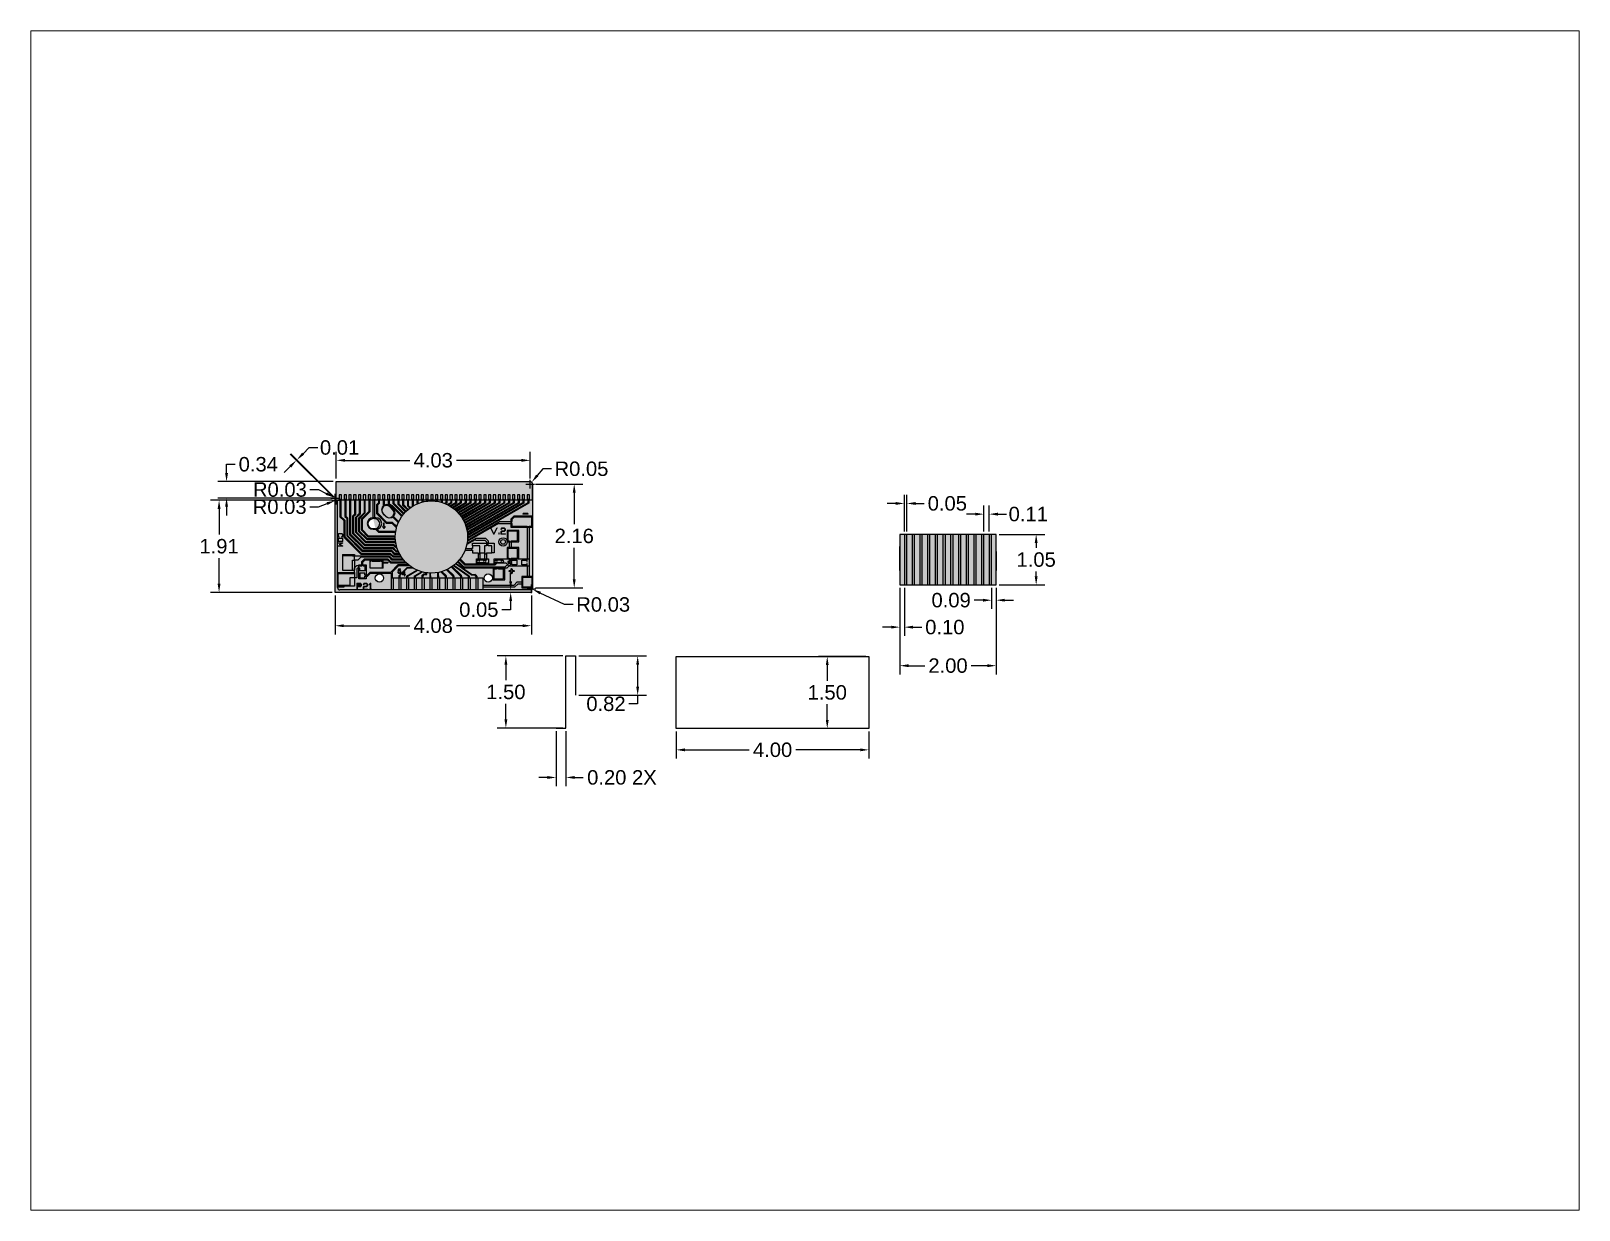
# Paper-space layout 'Layout1' of a CAD drawing. Header units: centimetres. Extents: x 1.05 to 9.45, y 0.8 to 7.2.
# The model-space entities are those that its viewports show. They can reach past a viewport. Long polylines and large blocks are cut down to what shows.
import ezdxf

# ---------------------------------------------------------------- set-up
doc = ezdxf.new("R2010")
doc.units = ezdxf.units.CM
doc.header["$MEASUREMENT"] = 0
doc.layers.add('Cotare', color=2, linetype='Continuous')
doc.layers.add('PCB', color=7, linetype='Continuous')
for name, color, linetype, true_color in [('Linii_prindere', 7, 'Continuous', 0x000000), ('PCB_centru', 7, 'Continuous', 0x000000), ('PCB_contur', 7, 'Continuous', 0xb16c10), ('PCB_figuri', 7, 'Continuous', 0xb5b5b5), ('PCB_fundal', 7, 'Continuous', 0x005214), ('PCB_linii', 7, 'Continuous', 0x00c788), ('Prindere_circuit_pcb_ecran', 7, 'Continuous', 0xdce882), ('Spate circuit', 7, 'Continuous', 0x758f9f)]:
    doc.layers.add(name, color=color, linetype=linetype, true_color=true_color)
doc.styles.get("Standard").update_dxf_attribs({"font": 'arial.ttf'})
doc.dimstyles.get("Standard").update_dxf_attribs({"dimtxt": 0.3, "dimasz": 0.18, "dimexe": 0.18, "dimexo": 0.0625, "dimgap": 0.09, "dimtad": 0, "dimtih": 1, "dimtoh": 1, "dimzin": 0, "dimdsep": 46, "dimtxsty": 'Standard', "dimcen": 0.09, "dimadec": 0, "dimazin": 0, "dimtfac": 1, "dimtofl": 0, "dimtmove": 0, "dimatfit": 3, "dimfxl": 1, "dimtolj": 1, "dimtzin": 0, "dimarcsym": 0})

psp = doc.layouts.get("Layout1")

msp = doc.modelspace()

# ---------------------------------------------------------------- blocks, each defined once
blk = doc.blocks.new('*D2')
at = {"layer": 'Cotare', "color": 0, "lineweight": -2, "transparency": 16777216}
for p, q in [((6.212495975234308, 9.196441033355367), (6.212495975234308, 9.756685239861824)), ((10.2374959752343, 9.196441033355367), (10.2374959752343, 9.756685239861824)), ((6.392495975234308, 9.576685239861824), (7.739327489558997, 9.576685239861824)), ((10.0574959752343, 9.576685239861824), (8.71066446090961, 9.576685239861824))]:
    blk.add_line(p, q, dxfattribs=at)
at = {"layer": 'Cotare', "color": 0, "transparency": 16777216}
for points in [[(6.392495975234308, 9.606685239861823), (6.392495975234308, 9.546685239861825), (6.212495975234308, 9.576685239861824)], [(10.0574959752343, 9.606685239861823), (10.0574959752343, 9.546685239861825), (10.2374959752343, 9.576685239861824)]]:
    blk.add_solid(points, dxfattribs=at)
at = {"layer": 'Defpoints', "color": 0, "transparency": 16777216}
for p in [(10.2374959752343, 9.576685239861824), (6.212495975234308, 9.133941033355367), (10.2374959752343, 9.133941033355367)]:
    blk.add_point(p, dxfattribs=at)
at = {"layer": 'Cotare', "color": 0, "transparency": 16777216, "insert": (8.224995975234304, 9.576685239861824), "char_height": 0.3, "attachment_point": 5}
blk.add_mtext('\\A1;4.03', dxfattribs=at)
blk = doc.blocks.new('*D3')
at = {"layer": 'Cotare', "color": 0, "lineweight": -2, "transparency": 16777216}
for p, q in [((10.49859051163305, 9.40005753571284), (10.38396364199457, 9.261274681019316)), ((10.67859051163305, 9.400057535712842), (10.49859051163305, 9.40005753571284)), ((10.1474959752343, 9.083941033355368), (10.3274959752343, 9.083941033355366)), ((10.2374959752343, 8.993941033355368), (10.2374959752343, 9.173941033355367))]:
    blk.add_line(p, q, dxfattribs=at)
at = {"layer": 'Cotare', "color": 0, "transparency": 16777216}
blk.add_solid([(10.36083316621232, 9.280379159292394), (10.40709411777683, 9.242170202746236), (10.2693367723561, 9.122491826325788)], dxfattribs=at)
at = {"layer": 'Defpoints', "color": 0, "transparency": 16777216}
for p in [(10.2374959752343, 9.083941033355366), (10.2693367723561, 9.122491826325788)]:
    blk.add_point(p, dxfattribs=at)
at = {"layer": 'Cotare', "color": 0, "transparency": 16777216, "insert": (11.30290156211054, 9.400057535712842), "char_height": 0.3, "attachment_point": 5}
blk.add_mtext('\\A1;R0.05', dxfattribs=at)
blk = doc.blocks.new('*D4')
at = {"layer": 'Cotare', "color": 0, "lineweight": -2, "transparency": 16777216}
for p, q in [((3.933021546511312, 9.313941033355368), (3.933021546511312, 9.493941033355368)), ((3.933021546511312, 9.493941033355368), (4.113021546511312, 9.49394103335537)), ((6.149995975234312, 9.13394103335537), (3.753021546511312, 9.133941033355368)), ((6.149995975234312, 8.794296372414712), (3.753021546511313, 8.79429637241471)), ((3.933021546511313, 8.61429637241471), (3.933021546511313, 8.43429637241471))]:
    blk.add_line(p, q, dxfattribs=at)
at = {"layer": 'Cotare', "color": 0, "transparency": 16777216}
for points in [[(3.903021546511313, 9.313941033355368), (3.963021546511312, 9.313941033355368), (3.933021546511312, 9.133941033355368)], [(3.903021546511313, 8.61429637241471), (3.963021546511313, 8.61429637241471), (3.933021546511313, 8.79429637241471)]]:
    blk.add_solid(points, dxfattribs=at)
at = {"layer": 'Defpoints', "color": 0, "transparency": 16777216}
for p in [(3.933021546511312, 9.133941033355368), (6.212495975234312, 9.13394103335537), (6.212495975234312, 8.794296372414712)]:
    blk.add_point(p, dxfattribs=at)
at = {"layer": 'Cotare', "color": 0, "transparency": 16777216, "insert": (4.592039281845557, 9.493941033355366), "char_height": 0.3, "attachment_point": 5}
blk.add_mtext('\\A1;0.34', dxfattribs=at)
blk = doc.blocks.new('*D5')
at = {"layer": 'Cotare', "color": 0, "lineweight": -2, "transparency": 16777216}
for p, q in [((5.664138434052519, 8.968453195173959), (5.844138434052519, 8.96845319517396)), ((5.844138434052519, 8.96845319517396), (6.00466923252712, 8.887029226091713)), ((6.097495975234307, 8.794296372414705), (6.277495975234308, 8.794296372414705)), ((6.187495975234308, 8.704296372414705), (6.187495975234307, 8.884296372414704))]:
    blk.add_line(p, q, dxfattribs=at)
blk.add_arc((6.187495975234308, 8.794296372414706), 0.02500000000000346, 359.9999999999999, 153.1050963530384, dxfattribs=at)
at = {"layer": 'Cotare', "color": 0, "transparency": 16777216}
blk.add_solid([(6.018239894040828, 8.913784359170812), (5.991098571013413, 8.860274093012613), (6.165200031001722, 8.805605257009464)], dxfattribs=at)
at = {"layer": 'Defpoints', "color": 0, "transparency": 16777216}
for p in [(6.165200031001722, 8.805605257009464), (6.187495975234308, 8.794296372414706)]:
    blk.add_point(p, dxfattribs=at)
at = {"layer": 'Cotare', "color": 0, "transparency": 16777216, "insert": (5.04095289517121, 8.96845319517396), "char_height": 0.3, "attachment_point": 5}
blk.add_mtext('\\A1;R0.03', dxfattribs=at)
blk = doc.blocks.new('*D6')
at = {"layer": 'Cotare', "color": 0, "lineweight": -2, "transparency": 16777216}
for p, q in [((6.122495975234298, 8.74858569429604), (6.302495975234296, 8.74858569429604)), ((6.212495975234298, 8.658585694296042), (6.212495975234298, 8.838585694296041)), ((5.659210274621385, 8.611766487631307), (5.839210274621459, 8.611766487631307)), ((5.839210274621459, 8.611766487631307), (6.020017629526665, 8.67803722561207))]:
    blk.add_line(p, q, dxfattribs=at)
blk.add_arc((6.212495975234299, 8.748585694296041), 0.02500000000000213, 180.0000000000041, 200.1292381591273, dxfattribs=at)
at = {"layer": 'Cotare', "color": 0, "transparency": 16777216}
blk.add_solid([(6.009693463377792, 8.706204788398553), (6.03034179567554, 8.649869662825587), (6.189023006245561, 8.739982222505311)], dxfattribs=at)
at = {"layer": 'Defpoints', "color": 0, "transparency": 16777216}
for p in [(6.189023006245561, 8.739982222505311), (6.212495975234299, 8.748585694296041)]:
    blk.add_point(p, dxfattribs=at)
at = {"layer": 'Cotare', "color": 0, "transparency": 16777216, "insert": (5.036024735740073, 8.611766487631307), "char_height": 0.3, "attachment_point": 5}
blk.add_mtext('\\A1;R0.03', dxfattribs=at)
blk = doc.blocks.new('*D7')
at = {"layer": 'Cotare', "color": 0, "lineweight": -2, "transparency": 16777216}
for p, q in [((6.150624131880472, 8.81045753764986), (5.25697353806547, 9.704108131464785)), ((6.160979470939812, 8.8208128767092), (5.267328877124809, 9.714463470524127)), ((5.521887318351965, 9.714463470524137), (5.649166538965538, 9.841742691137721)), ((5.649166538965538, 9.841742691137721), (5.829166538965538, 9.841742691137721)), ((5.256973538065481, 9.44954969023763), (5.129694317451907, 9.322270469624046))]:
    blk.add_line(p, q, dxfattribs=at)
at = {"layer": 'Cotare', "color": 0, "transparency": 16777216}
for points in [[(5.500674114916368, 9.735676673959732), (5.543100521787562, 9.69325026708854), (5.394608097738393, 9.587184249910553)], [(5.235760334629884, 9.470762893673225), (5.278186741501078, 9.428336486802035), (5.384252758679054, 9.576828910851214)]]:
    blk.add_solid(points, dxfattribs=at)
at = {"layer": 'Defpoints', "color": 0, "transparency": 16777216}
for p in [(5.394608097738393, 9.587184249910553), (6.194818305704634, 8.766263363825702), (6.205173644763973, 8.776618702885042)]:
    blk.add_point(p, dxfattribs=at)
at = {"layer": 'Cotare', "color": 0, "transparency": 16777216, "insert": (6.279841845923245, 9.84174269113772), "char_height": 0.3, "attachment_point": 5}
blk.add_mtext('\\A1;0.01', dxfattribs=at)
blk = doc.blocks.new('*D8')
at = {"layer": 'Cotare', "color": 0, "lineweight": -2, "transparency": 16777216}
for p, q in [((6.124995975234301, 8.748585694296043), (3.597901941177877, 8.748585694296041)), ((3.777901941177877, 8.568585694296042), (3.777901941177877, 8.034435260142212)), ((3.777901941177877, 7.013941033355368), (3.777901941177877, 7.548091467509198)), ((6.124995975234302, 6.833941033355369), (3.597901941177877, 6.833941033355369))]:
    blk.add_line(p, q, dxfattribs=at)
at = {"layer": 'Cotare', "color": 0, "transparency": 16777216}
for points in [[(3.747901941177877, 8.568585694296042), (3.807901941177877, 8.568585694296042), (3.777901941177877, 8.748585694296041)], [(3.747901941177877, 7.013941033355368), (3.807901941177877, 7.013941033355368), (3.777901941177877, 6.833941033355369)]]:
    blk.add_solid(points, dxfattribs=at)
at = {"layer": 'Defpoints', "color": 0, "transparency": 16777216}
for p in [(6.187495975234301, 8.748585694296043), (3.777901941177877, 6.833941033355369), (6.187495975234302, 6.833941033355369)]:
    blk.add_point(p, dxfattribs=at)
at = {"layer": 'Cotare', "color": 0, "transparency": 16777216, "insert": (3.777901941177878, 7.791263363825703), "char_height": 0.3, "attachment_point": 5}
blk.add_mtext('\\A1;1.91', dxfattribs=at)
blk = doc.blocks.new('*D9')
at = {"layer": 'Cotare', "color": 0, "lineweight": -2, "transparency": 16777216}
for p, q in [((6.187495975234299, 6.771441033355366), (6.187495975234299, 5.96117640215266)), ((10.2624959752343, 6.771441033355366), (10.2624959752343, 5.96117640215266)), ((6.367495975234299, 6.141176402152659), (7.739020531850944, 6.141176402152659)), ((10.0824959752343, 6.141176402152659), (8.710971418617657, 6.141176402152659))]:
    blk.add_line(p, q, dxfattribs=at)
at = {"layer": 'Cotare', "color": 0, "transparency": 16777216}
for points in [[(6.367495975234299, 6.17117640215266), (6.367495975234299, 6.111176402152659), (6.187495975234299, 6.141176402152659)], [(10.0824959752343, 6.17117640215266), (10.0824959752343, 6.111176402152659), (10.2624959752343, 6.141176402152659)]]:
    blk.add_solid(points, dxfattribs=at)
at = {"layer": 'Defpoints', "color": 0, "transparency": 16777216}
for p in [(6.187495975234299, 6.833941033355366), (10.2624959752343, 6.833941033355366), (10.2624959752343, 6.141176402152659)]:
    blk.add_point(p, dxfattribs=at)
at = {"layer": 'Cotare', "color": 0, "transparency": 16777216, "insert": (8.2249959752343, 6.141176402152659), "char_height": 0.3, "attachment_point": 5}
blk.add_mtext('\\A1;4.08', dxfattribs=at)
blk = doc.blocks.new('*D10')
at = {"layer": 'Cotare', "color": 0, "lineweight": -2, "transparency": 16777216}
for p, q in [((9.832282282815385, 7.063941033355369), (9.832282282815385, 7.24394103335537)), ((10.19999597523431, 6.88394103335537), (9.652282282815385, 6.883941033355369)), ((10.19999597523431, 6.833941033355369), (9.652282282815385, 6.833941033355369)), ((9.832282282815385, 6.473941033355368), (9.652282282815385, 6.473941033355368)), ((9.832282282815385, 6.653941033355369), (9.832282282815385, 6.473941033355368))]:
    blk.add_line(p, q, dxfattribs=at)
at = {"layer": 'Cotare', "color": 0, "transparency": 16777216}
for points in [[(9.802282282815385, 7.063941033355369), (9.862282282815384, 7.063941033355369), (9.832282282815385, 6.883941033355369)], [(9.802282282815385, 6.653941033355369), (9.862282282815384, 6.653941033355369), (9.832282282815385, 6.833941033355369)]]:
    blk.add_solid(points, dxfattribs=at)
at = {"layer": 'Defpoints', "color": 0, "transparency": 16777216}
for p in [(9.832282282815385, 6.833941033355369), (10.26249597523431, 6.88394103335537), (10.26249597523431, 6.833941033355369)]:
    blk.add_point(p, dxfattribs=at)
at = {"layer": 'Cotare', "color": 0, "transparency": 16777216, "insert": (9.171525120468864, 6.473941033355364), "char_height": 0.3, "attachment_point": 5}
blk.add_mtext('\\A1;0.05', dxfattribs=at)
blk = doc.blocks.new('*D11')
at = {"layer": 'Cotare', "color": 0, "lineweight": -2, "transparency": 16777216}
for p, q in [((10.1724959752343, 6.908941033355363), (10.35249597523431, 6.908941033355365)), ((10.26249597523431, 6.818941033355365), (10.26249597523431, 6.998941033355366)), ((10.95063099861952, 6.581107482116302), (10.44756669759734, 6.820771720530419)), ((11.13063099861952, 6.581107482116303), (10.95063099861952, 6.581107482116302))]:
    blk.add_line(p, q, dxfattribs=at)
at = {"layer": 'Cotare', "color": 0, "transparency": 16777216}
blk.add_solid([(10.4604695238644, 6.847855240876229), (10.43466387133027, 6.793688200184611), (10.28506557552248, 6.898188678132811)], dxfattribs=at)
at = {"layer": 'Defpoints', "color": 0, "transparency": 16777216}
for p in [(10.2624959752343, 6.908941033355365), (10.28506557552248, 6.898188678132811)]:
    blk.add_point(p, dxfattribs=at)
at = {"layer": 'Cotare', "color": 0, "transparency": 16777216, "insert": (11.75381653750083, 6.581107482116302), "char_height": 0.3, "attachment_point": 5}
blk.add_mtext('\\A1;R0.03', dxfattribs=at)
blk = doc.blocks.new('*D12')
at = {"layer": 'Cotare', "color": 0, "lineweight": -2, "transparency": 16777216}
for p, q in [((10.3499959752343, 9.08394103335537), (11.33252925675112, 9.08394103335537)), ((11.15252925675112, 8.90394103335537), (11.15252925675112, 8.248362929671877)), ((11.15252925675112, 7.106441033355372), (11.15252925675112, 7.762019137038863)), ((10.3499959752343, 6.926441033355372), (11.33252925675112, 6.926441033355372))]:
    blk.add_line(p, q, dxfattribs=at)
at = {"layer": 'Cotare', "color": 0, "transparency": 16777216}
for points in [[(11.12252925675112, 8.90394103335537), (11.18252925675112, 8.90394103335537), (11.15252925675112, 9.08394103335537)], [(11.12252925675112, 7.106441033355372), (11.18252925675112, 7.106441033355372), (11.15252925675112, 6.926441033355372)]]:
    blk.add_solid(points, dxfattribs=at)
at = {"layer": 'Defpoints', "color": 0, "transparency": 16777216}
for p in [(10.2874959752343, 9.08394103335537), (10.2874959752343, 6.926441033355372), (11.15252925675112, 6.926441033355372)]:
    blk.add_point(p, dxfattribs=at)
at = {"layer": 'Cotare', "color": 0, "transparency": 16777216, "insert": (11.15252925675112, 8.005191033355366), "char_height": 0.3, "attachment_point": 5}
blk.add_mtext('\\A1;2.16', dxfattribs=at)
blk = doc.blocks.new('*D17')
at = {"layer": 'Cotare', "color": 0, "lineweight": -2, "transparency": 16777216}
for p, q in [((17.91359940177294, 6.926252037362122), (17.91359940177294, 5.131595643858919)), ((19.91334760915855, 6.926252037362122), (19.91334760915855, 5.131595643858919)), ((18.09359940177294, 5.311595643858919), (18.43179546999508, 5.311595643858919)), ((19.73334760915855, 5.311595643858919), (19.39515154093641, 5.311595643858919))]:
    blk.add_line(p, q, dxfattribs=at)
at = {"layer": 'Cotare', "color": 0, "transparency": 16777216}
for points in [[(18.09359940177294, 5.341595643858919), (18.09359940177294, 5.281595643858918), (17.91359940177294, 5.311595643858919)], [(19.73334760915855, 5.341595643858919), (19.73334760915855, 5.281595643858918), (19.91334760915855, 5.311595643858919)]]:
    blk.add_solid(points, dxfattribs=at)
at = {"layer": 'Defpoints', "color": 0, "transparency": 16777216}
for p in [(17.91359940177294, 6.988752037362122), (19.91334760915855, 6.988752037362122), (19.91334760915855, 5.311595643858919)]:
    blk.add_point(p, dxfattribs=at)
at = {"layer": 'Cotare', "color": 0, "transparency": 16777216, "insert": (18.91347350546575, 5.311595643858919), "char_height": 0.3, "attachment_point": 5}
blk.add_mtext('\\A1;2.00', dxfattribs=at)
blk = doc.blocks.new('*D18')
at = {"layer": 'Cotare', "color": 0, "lineweight": -2, "transparency": 16777216}
for p, q in [((19.97584760915856, 8.03875203736213), (20.92437019831538, 8.038752037362132)), ((20.74437019831538, 7.858752037362131), (20.74437019831538, 7.756923933678636)), ((20.74437019831538, 7.168752037362125), (20.74437019831538, 7.270580141045621)), ((19.97584760915856, 6.988752037362126), (20.92437019831538, 6.988752037362126))]:
    blk.add_line(p, q, dxfattribs=at)
at = {"layer": 'Cotare', "color": 0, "transparency": 16777216}
for points in [[(20.71437019831538, 7.858752037362131), (20.77437019831538, 7.858752037362131), (20.74437019831538, 8.038752037362132)], [(20.71437019831538, 7.168752037362125), (20.77437019831538, 7.168752037362125), (20.74437019831538, 6.988752037362126)]]:
    blk.add_solid(points, dxfattribs=at)
at = {"layer": 'Defpoints', "color": 0, "transparency": 16777216}
for p in [(19.91334760915856, 8.03875203736213), (19.91334760915856, 6.988752037362126), (20.74437019831538, 6.988752037362126)]:
    blk.add_point(p, dxfattribs=at)
at = {"layer": 'Cotare', "color": 0, "transparency": 16777216, "insert": (20.74437019831538, 7.513752037362122), "char_height": 0.3, "attachment_point": 5}
blk.add_mtext('\\A1;1.05', dxfattribs=at)
blk = doc.blocks.new('*D19')
at = {"layer": 'Cotare', "color": 0, "lineweight": -2, "transparency": 16777216}
for p, q in [((17.82859940177294, 8.681159607776209), (17.64859940177294, 8.681159607776209)), ((18.00859940177294, 8.101252037362126), (18.00859940177294, 8.861159607776209)), ((18.0585994017728, 8.101252037362126), (18.0585994017728, 8.861159607776209)), ((18.2385994017728, 8.681159607776209), (18.41859940177279, 8.681159607776209))]:
    blk.add_line(p, q, dxfattribs=at)
at = {"layer": 'Cotare', "color": 0, "transparency": 16777216}
for points in [[(17.82859940177294, 8.711159607776208), (17.82859940177294, 8.65115960777621), (18.00859940177294, 8.681159607776209)], [(18.2385994017728, 8.711159607776208), (18.2385994017728, 8.65115960777621), (18.0585994017728, 8.681159607776209)]]:
    blk.add_solid(points, dxfattribs=at)
at = {"layer": 'Defpoints', "color": 0, "transparency": 16777216}
for p in [(18.0585994017728, 8.681159607776209), (18.00859940177294, 8.038752037362126), (18.0585994017728, 8.038752037362126)]:
    blk.add_point(p, dxfattribs=at)
at = {"layer": 'Cotare', "color": 0, "transparency": 16777216, "insert": (18.89935656411932, 8.681159607776209), "char_height": 0.3, "attachment_point": 5}
blk.add_mtext('\\A1;0.05', dxfattribs=at)
blk = doc.blocks.new('*D20')
at = {"layer": 'Cotare', "color": 0, "lineweight": -2, "transparency": 16777216}
for p, q in [((19.47859940177295, 8.459265376462888), (19.29859940177295, 8.459265376462888)), ((19.65859940177295, 8.101252037362126), (19.65859940177295, 8.639265376462888)), ((19.76859940177295, 8.101252037362126), (19.76859940177295, 8.639265376462888)), ((19.94859940177295, 8.459265376462888), (20.12859940177295, 8.459265376462888))]:
    blk.add_line(p, q, dxfattribs=at)
at = {"layer": 'Cotare', "color": 0, "transparency": 16777216}
for points in [[(19.47859940177295, 8.489265376462887), (19.47859940177295, 8.429265376462888), (19.65859940177295, 8.459265376462888)], [(19.94859940177295, 8.489265376462887), (19.94859940177295, 8.429265376462888), (19.76859940177295, 8.459265376462888)]]:
    blk.add_solid(points, dxfattribs=at)
at = {"layer": 'Defpoints', "color": 0, "transparency": 16777216}
for p in [(19.76859940177295, 8.459265376462888), (19.65859940177295, 8.038752037362126), (19.76859940177295, 8.038752037362126)]:
    blk.add_point(p, dxfattribs=at)
at = {"layer": 'Cotare', "color": 0, "transparency": 16777216, "insert": (20.57927470873065, 8.459265376462888), "char_height": 0.3, "attachment_point": 5}
blk.add_mtext('\\A1;0.11', dxfattribs=at)
blk = doc.blocks.new('*D21')
at = {"layer": 'Cotare', "color": 0, "lineweight": -2, "transparency": 16777216}
for p, q in [((17.91359940177294, 6.926252037362122), (17.91359940177294, 5.931651868033086)), ((18.00859940177286, 6.926252037362122), (18.00859940177286, 5.931651868033086)), ((17.73359940177294, 6.111651868033086), (17.55359940177294, 6.111651868033086)), ((18.18859940177286, 6.111651868033086), (18.36859940177286, 6.111651868033086))]:
    blk.add_line(p, q, dxfattribs=at)
at = {"layer": 'Cotare', "color": 0, "transparency": 16777216}
for points in [[(17.73359940177294, 6.141651868033086), (17.73359940177294, 6.081651868033085), (17.91359940177294, 6.111651868033086)], [(18.18859940177286, 6.141651868033086), (18.18859940177286, 6.081651868033085), (18.00859940177286, 6.111651868033086)]]:
    blk.add_solid(points, dxfattribs=at)
at = {"layer": 'Defpoints', "color": 0, "transparency": 16777216}
for p in [(17.91359940177294, 6.988752037362122), (18.00859940177286, 6.988752037362122), (18.00859940177286, 6.111651868033086)]:
    blk.add_point(p, dxfattribs=at)
at = {"layer": 'Cotare', "color": 0, "transparency": 16777216, "insert": (18.84771945634312, 6.111651868033086), "char_height": 0.3, "attachment_point": 5}
blk.add_mtext('\\A1;0.10', dxfattribs=at)
blk = doc.blocks.new('*D22')
at = {"layer": 'Cotare', "color": 0, "lineweight": -2, "transparency": 16777216}
for p, q in [((19.81859940177294, 6.926252037362122), (19.81859940177294, 6.491313453530498)), ((19.91334760915855, 6.926252037362122), (19.91334760915855, 6.491313453530498)), ((19.63859940177294, 6.671313453530498), (19.45859940177294, 6.671313453530498)), ((20.09334760915855, 6.671313453530498), (20.27334760915855, 6.671313453530498))]:
    blk.add_line(p, q, dxfattribs=at)
at = {"layer": 'Cotare', "color": 0, "transparency": 16777216}
for points in [[(19.63859940177294, 6.701313453530498), (19.63859940177294, 6.641313453530498), (19.81859940177294, 6.671313453530498)], [(20.09334760915855, 6.701313453530498), (20.09334760915855, 6.641313453530498), (19.91334760915855, 6.671313453530498)]]:
    blk.add_solid(points, dxfattribs=at)
at = {"layer": 'Defpoints', "color": 0, "transparency": 16777216}
for p in [(19.81859940177294, 6.988752037362122), (19.91334760915855, 6.988752037362122), (19.81859940177294, 6.671313453530498)]:
    blk.add_point(p, dxfattribs=at)
at = {"layer": 'Cotare', "color": 0, "transparency": 16777216, "insert": (18.97866079331455, 6.671313453530498), "char_height": 0.3, "attachment_point": 5}
blk.add_mtext('\\A1;0.09', dxfattribs=at)
blk = doc.blocks.new('*D27')
at = {"layer": 'Cotare', "color": 0, "lineweight": -2, "transparency": 16777216}
for p, q in [((10.77706534935863, 3.952723264752762), (10.77706534935863, 2.809787609387913)), ((10.98047626773266, 3.952723264752762), (10.98047626773266, 2.809787609387913)), ((10.59706534935863, 2.989787609387913), (10.41706534935863, 2.989787609387913)), ((11.16047626773266, 2.989787609387913), (11.34047626773266, 2.989787609387913))]:
    blk.add_line(p, q, dxfattribs=at)
at = {"layer": 'Cotare', "color": 0, "transparency": 16777216}
for points in [[(10.59706534935863, 3.019787609387913), (10.59706534935863, 2.959787609387913), (10.77706534935863, 2.989787609387913)], [(11.16047626773266, 3.019787609387913), (11.16047626773266, 2.959787609387913), (10.98047626773266, 2.989787609387913)]]:
    blk.add_solid(points, dxfattribs=at)
at = {"layer": 'Defpoints', "color": 0, "transparency": 16777216}
for p in [(10.77706534935863, 4.015223264752762), (10.98047626773266, 4.015223264752762), (10.98047626773266, 2.989787609387913)]:
    blk.add_point(p, dxfattribs=at)
at = {"layer": 'Cotare', "color": 0, "transparency": 16777216, "insert": (12.14282278887863, 2.989787609387913), "char_height": 0.3, "width": 1.844300581077447, "attachment_point": 5}
blk.add_mtext('\\A1;0.20{\\fArial|b0|i0|c238|p34; 2X}', dxfattribs=at)
blk = doc.blocks.new('*D28')
at = {"layer": 'Cotare', "color": 0, "lineweight": -2, "transparency": 16777216}
for p, q in [((10.91797626773266, 5.514694581644034), (9.553237098600968, 5.514694581644033)), ((9.733237098600968, 5.334694581644033), (9.733237098600968, 5.008130819514905)), ((9.733237098600968, 4.195223264752762), (9.733237098600968, 4.52178702688189)), ((10.91797626773266, 4.015223264752763), (9.553237098600968, 4.015223264752763))]:
    blk.add_line(p, q, dxfattribs=at)
at = {"layer": 'Cotare', "color": 0, "transparency": 16777216}
for points in [[(9.703237098600969, 5.334694581644033), (9.763237098600968, 5.334694581644033), (9.733237098600968, 5.514694581644033)], [(9.703237098600969, 4.195223264752762), (9.763237098600968, 4.195223264752762), (9.733237098600968, 4.015223264752763)]]:
    blk.add_solid(points, dxfattribs=at)
at = {"layer": 'Defpoints', "color": 0, "transparency": 16777216}
for p in [(10.98047626773266, 5.514694581644034), (9.733237098600968, 4.015223264752763), (10.98047626773266, 4.015223264752763)]:
    blk.add_point(p, dxfattribs=at)
at = {"layer": 'Cotare', "color": 0, "transparency": 16777216, "insert": (9.733237098600968, 4.764958923198394), "char_height": 0.3, "attachment_point": 5}
blk.add_mtext('\\A1;1.50', dxfattribs=at)
blk = doc.blocks.new('*D29')
at = {"layer": 'Cotare', "color": 0, "lineweight": -2, "transparency": 16777216}
for p, q in [((11.24462266817307, 5.514694581644034), (12.64963635411822, 5.514694581644034)), ((12.46963635411822, 5.334694581644034), (12.46963635411822, 4.877960378110596)), ((11.24462266817307, 4.697960378110596), (12.64963635411822, 4.697960378110596)), ((12.46963635411822, 4.517960378110597), (12.28963635411822, 4.517960378110597)), ((12.46963635411822, 4.697960378110596), (12.46963635411822, 4.517960378110597))]:
    blk.add_line(p, q, dxfattribs=at)
at = {"layer": 'Cotare', "color": 0, "transparency": 16777216}
for points in [[(12.43963635411822, 5.334694581644034), (12.49963635411822, 5.334694581644034), (12.46963635411822, 5.514694581644034)], [(12.43963635411822, 4.877960378110596), (12.49963635411822, 4.877960378110596), (12.46963635411822, 4.697960378110596)]]:
    blk.add_solid(points, dxfattribs=at)
at = {"layer": 'Defpoints', "color": 0, "transparency": 16777216}
for p in [(11.18212266817307, 5.514694581644034), (11.18212266817307, 4.697960378110596), (12.46963635411822, 4.697960378110596)]:
    blk.add_point(p, dxfattribs=at)
at = {"layer": 'Cotare', "color": 0, "transparency": 16777216, "insert": (11.81153949190812, 4.517960378110592), "char_height": 0.3, "attachment_point": 5}
blk.add_mtext('\\A1;0.82', dxfattribs=at)
blk = doc.blocks.new('*D31')
at = {"layer": 'Cotare', "color": 0, "lineweight": -2, "transparency": 16777216}
for p, q in [((13.27131960475847, 3.942518471593019), (13.27131960475847, 3.383059885747307)), ((17.27131960475847, 3.942518471593019), (17.27131960475847, 3.383059885747307)), ((13.45131960475847, 3.563059885747307), (14.78616271526324, 3.563059885747307)), ((17.09131960475847, 3.563059885747307), (15.75647649425369, 3.563059885747307))]:
    blk.add_line(p, q, dxfattribs=at)
at = {"layer": 'Cotare', "color": 0, "transparency": 16777216}
for points in [[(13.45131960475847, 3.593059885747306), (13.45131960475847, 3.533059885747307), (13.27131960475847, 3.563059885747307)], [(17.09131960475847, 3.593059885747306), (17.09131960475847, 3.533059885747307), (17.27131960475847, 3.563059885747307)]]:
    blk.add_solid(points, dxfattribs=at)
at = {"layer": 'Defpoints', "color": 0, "transparency": 16777216}
for p in [(13.27131960475847, 4.005018471593019, 0.1034109183740288), (17.27131960475847, 4.005018471593019, 0.1034109183740288), (17.27131960475847, 3.563059885747307)]:
    blk.add_point(p, dxfattribs=at)
at = {"layer": 'Cotare', "color": 0, "transparency": 16777216, "insert": (15.27131960475847, 3.563059885747307), "char_height": 0.3, "attachment_point": 5}
blk.add_mtext('\\A1;4.00', dxfattribs=at)
blk = doc.blocks.new('*D32')
at = {"layer": 'Cotare', "color": 0, "lineweight": -2, "transparency": 16777216}
for p, q in [((17.20881960475847, 5.504489788484292), (16.22628850262848, 5.504489788484292)), ((16.40628850262848, 5.324489788484292), (16.40628850262848, 4.997926026355164)), ((16.40628850262848, 4.185018471593021), (16.40628850262848, 4.511582233722149)), ((17.20881960475847, 4.005018471593021), (16.22628850262848, 4.005018471593021))]:
    blk.add_line(p, q, dxfattribs=at)
at = {"layer": 'Cotare', "color": 0, "transparency": 16777216}
for points in [[(16.37628850262848, 5.324489788484292), (16.43628850262849, 5.324489788484292), (16.40628850262848, 5.504489788484292)], [(16.37628850262848, 4.185018471593021), (16.43628850262849, 4.185018471593021), (16.40628850262848, 4.005018471593021)]]:
    blk.add_solid(points, dxfattribs=at)
at = {"layer": 'Defpoints', "color": 0, "transparency": 16777216}
for p in [(17.27131960475847, 5.504489788484292, 0.1034109183740288), (16.40628850262848, 4.005018471593021), (17.27131960475847, 4.005018471593021, 0.1034109183740288)]:
    blk.add_point(p, dxfattribs=at)
at = {"layer": 'Cotare', "color": 0, "transparency": 16777216, "insert": (16.40628850262848, 4.754754130038651), "char_height": 0.3, "attachment_point": 5}
blk.add_mtext('\\A1;1.50', dxfattribs=at)

# ---------------------------------------------------------------- dimensions: what is measured, and where the dimension line sits
at = {"layer": 'Cotare'}
dim = msp.add_aligned_dim(p1=(6.194818305704633, 8.766263363825702), p2=(6.205173644763973, 8.776618702885044), distance=1.1463127897958925, dimstyle='Standard', dxfattribs=at)
dim.commit()
dim.dimension.update_dxf_attribs({"geometry": '*D7', "text_midpoint": (6.279841845923245, 9.84174269113772)})
for base, p1, p2, picture, middle in [((3.933021546511312, 9.133941033355368), (6.212495975234308, 8.794296372414708), (6.212495975234308, 9.133941033355367), '*D4', (4.592039281845557, 9.493941033355366)), ((9.832282282815385, 6.833941033355369), (10.2624959752343, 6.883941033355367), (10.2624959752343, 6.833941033355366), '*D10', (9.171525120468864, 6.473941033355364))]:
    dim = msp.add_linear_dim(base=base, p1=p1, p2=p2, angle=90, dimstyle='Standard', dxfattribs=at)
    dim.commit()
    dim.dimension.update_dxf_attribs({"geometry": picture, "text_midpoint": middle, "dimtype": 160})
for base, p1, p2, picture, middle in [((10.2374959752343, 9.576685239861824), (6.212495975234308, 9.133941033355367), (10.2374959752343, 9.133941033355367), '*D2', (8.224995975234304, 9.576685239861824)), ((19.76859940177295, 8.459265376462888), (19.65859940177295, 8.038752037362126), (19.76859940177295, 8.038752037362126), '*D20', (20.57927470873065, 8.459265376462888)), ((10.2624959752343, 6.141176402152659), (6.187495975234299, 6.833941033355366), (10.2624959752343, 6.833941033355366), '*D9', (8.2249959752343, 6.141176402152659)), ((18.00859940177286, 6.111651868033086), (17.91359940177294, 6.988752037362122), (18.00859940177286, 6.988752037362122), '*D21', (18.84771945634312, 6.111651868033086)), ((19.81859940177294, 6.671313453530498), (19.91334760915855, 6.988752037362122), (19.81859940177294, 6.988752037362122), '*D22', (18.97866079331455, 6.671313453530498)), ((17.27131960475847, 3.563059885747307), (13.27131960475847, 4.005018471593019, 0.1034109183740288), (17.27131960475847, 4.005018471593019, 0.1034109183740288), '*D31', (15.27131960475847, 3.563059885747307))]:
    dim = msp.add_linear_dim(base=base, p1=p1, p2=p2, dimstyle='Standard', dxfattribs=at)
    dim.commit()
    dim.dimension.update_dxf_attribs({"geometry": picture, "text_midpoint": middle})
for center, mpoint, picture, middle in [((10.2374959752343, 9.083941033355366), (10.2693367723561, 9.122491826325788), '*D3', (11.30290156211054, 9.400057535712842)), ((6.187495975234308, 8.794296372414706), (6.165200031001722, 8.805605257009464), '*D5', (5.04095289517121, 8.96845319517396))]:
    dim = msp.add_radius_dim(center=center, mpoint=mpoint, dimstyle='Standard', dxfattribs=at)
    dim.commit()
    dim.dimension.update_dxf_attribs({"geometry": picture, "text_midpoint": middle})
for base, p1, p2, picture, middle in [((11.15252925675112, 6.926441033355372), (10.2874959752343, 9.083941033355366), (10.2874959752343, 6.926441033355369), '*D12', (11.15252925675112, 8.005191033355366)), ((3.777901941177877, 6.833941033355369), (6.187495975234297, 8.74858569429604), (6.187495975234299, 6.833941033355366), '*D8', (3.777901941177878, 7.791263363825703)), ((20.74437019831538, 6.988752037362126), (19.91334760915855, 8.038752037362126), (19.91334760915855, 6.988752037362122), '*D18', (20.74437019831538, 7.513752037362122)), ((9.733237098600968, 4.015223264752763), (10.98047626773266, 5.514694581644032), (10.98047626773266, 4.015223264752762), '*D28', (9.733237098600968, 4.764958923198394)), ((12.46963635411822, 4.697960378110596), (11.18212266817306, 5.514694581644032), (11.18212266817306, 4.697960378110595), '*D29', (11.81153949190812, 4.517960378110592)), ((16.40628850262848, 4.005018471593021), (17.27131960475847, 5.50448978848429, 0.1034109183740288), (17.27131960475847, 4.005018471593019, 0.1034109183740288), '*D32', (16.40628850262848, 4.754754130038651))]:
    dim = msp.add_linear_dim(base=base, p1=p1, p2=p2, angle=90, dimstyle='Standard', dxfattribs=at)
    dim.commit()
    dim.dimension.update_dxf_attribs({"geometry": picture, "text_midpoint": middle})
for center, mpoint, picture, middle in [((6.212495975234299, 8.748585694296041), (6.189023006245561, 8.739982222505311), '*D6', (5.036024735740073, 8.611766487631307)), ((10.2624959752343, 6.908941033355365), (10.28506557552248, 6.898188678132811), '*D11', (11.75381653750083, 6.581107482116302))]:
    dim = msp.add_radius_dim(center=center, mpoint=mpoint, dimstyle='Standard', dxfattribs=at)
    dim.commit()
    dim.dimension.update_dxf_attribs({"geometry": picture, "text_midpoint": middle, "dimtype": 164})
for base, p1, p2, picture, middle in [((18.0585994017728, 8.681159607776209), (18.00859940177294, 8.038752037362126), (18.0585994017728, 8.038752037362126), '*D19', (18.89935656411932, 8.681159607776209)), ((19.91334760915855, 5.311595643858919), (17.91359940177294, 6.988752037362122), (19.91334760915855, 6.988752037362122), '*D17', (18.91347350546575, 5.311595643858919))]:
    dim = msp.add_linear_dim(base=base, p1=p1, p2=p2, dimstyle='Standard', dxfattribs=at)
    dim.commit()
    dim.dimension.update_dxf_attribs({"geometry": picture, "text_midpoint": middle, "dimtype": 160})
dim = msp.add_linear_dim(base=(10.98047626773266, 2.989787609387913), p1=(10.77706534935863, 4.015223264752762), p2=(10.98047626773266, 4.015223264752762), text='<>{\\fArial|b0|i0|c238|p34; 2X}', dimstyle='Standard', dxfattribs=at)
dim.commit()
dim.dimension.update_dxf_attribs({"geometry": '*D27', "text_midpoint": (12.14282278887863, 2.989787609387913)})

# ---------------------------------------------------------------- hatches: boundary and pattern name
at = {"layer": 'Linii_prindere', "true_color": 0x000000, "transparency": 33554687}
h = msp.add_hatch(color=18, dxfattribs=at)
h.dxf.hatch_style = 1
h.paths.add_polyline_path([(18.0585994017728, 8.038752037362126), (18.00859940177294, 8.038752037362126), (18.00859940177286, 6.988752037362122), (18.05859940177294, 6.988752037362122)])
h.paths.add_polyline_path([(18.21859940177293, 8.038752037362126), (18.16859940177294, 8.038752037362126), (18.16859940177294, 6.988752037362122), (18.21859940177293, 6.988752037362122)])
h.paths.add_polyline_path([(18.37859940177295, 8.038752037362126), (18.32859940177295, 8.038752037362126), (18.32859940177295, 6.988752037362122), (18.37859940177292, 6.988752037362122)])
h.paths.add_polyline_path([(18.53859940177295, 8.038752037362126), (18.48859940177294, 8.038752037362126), (18.48859940177294, 6.988752037362122), (18.53859940177293, 6.988752037362122)])
h.paths.add_polyline_path([(18.69859940177295, 8.038752037362126), (18.64859940177295, 8.038752037362126), (18.64859940177295, 6.988752037362122), (18.69859940177293, 6.988752037362122)])
h.paths.add_polyline_path([(18.85859940177295, 8.038752037362126), (18.80859940177295, 8.038752037362126), (18.80859940177277, 6.988752037362122), (18.85859940177293, 6.988752037362122)])
h.paths.add_polyline_path([(19.01859940177294, 8.038752037362126), (18.96859940177295, 8.038752037362126), (18.9685994017728, 6.988752037362122), (19.01859940177294, 6.988752037362122)])
h.paths.add_polyline_path([(19.17859940177294, 8.038752037362126), (19.12859940177295, 8.038752037362126), (19.12859940177295, 6.988752037362122), (19.17859940177294, 6.988752037362122)])
h.paths.add_polyline_path([(19.33859940177295, 8.038752037362126), (19.28859940177294, 8.038752037362126), (19.28859940177294, 6.988752037362122), (19.33859940177295, 6.988752037362122)])
h.paths.add_polyline_path([(19.49859940177294, 8.038752037362126), (19.44859940177294, 8.038752037362126), (19.44859940177279, 6.988752037362122), (19.49859940177294, 6.988752037362122)])
h.paths.add_polyline_path([(19.65859940177295, 8.038752037362126), (19.60859940177296, 8.038752037362126), (19.60859940177296, 6.988752037362122), (19.65859940177294, 6.988752037362122)])
h.paths.add_polyline_path([(19.81859940177294, 8.038752037362126), (19.76859940177295, 8.038752037362126), (19.76859940177294, 6.988752037362122), (19.81859940177294, 6.988752037362122)])
at = {"layer": 'PCB_centru'}
h = msp.add_hatch(color=256, dxfattribs=at)
h.dxf.hatch_style = 1
h.paths.add_polyline_path([(7.437495975234302, 7.983941033355368, 1), (8.937495975234302, 7.983941033355368, 1)])
at = {"layer": 'PCB_contur'}
h = msp.add_hatch(color=256, dxfattribs=at)
h.dxf.hatch_style = 1
h.paths.add_polyline_path([(7.034818009486873, 8.385453044538997), (7.007495975234299, 8.385453044538997), (7.007495975234299, 8.35892004311746), (7.01499597523431, 8.35892004311746, -0.8806210946705911), (7.040082458933746, 8.162117830665483), (7.055032401938846, 8.147167887660384, 0.9187590689701197)], flags=17)
h.paths.add_polyline_path([(6.972495975234306, 8.385430576422804, 0.9903707632990671), (6.974818009486878, 8.145453044538995), (7.028462973812772, 8.145453044538995), (7.014995975234303, 8.15892004311746), (6.964995975234302, 8.15892004311746, -1), (6.964995975234302, 8.35892004311746), (6.972495975234306, 8.35892004311746)], flags=17)
h.paths.add_polyline_path([(7.398744126113776, 8.56739850996066), (7.340407816665884, 8.625734819408548, 0.339835206123887), (7.207495975234298, 8.643140638548942), (7.207495975234298, 8.624418678835365, -0.3417492855547056), (7.328917331471608, 8.608941033355366), (7.381950340060598, 8.555908024766376, -0.3851703882147163), (7.388666966151163, 8.421912178062238), (7.398744126113783, 8.411835018099618, 0.4142135623730969)], flags=17)
h.paths.add_polyline_path([(7.187495975234299, 8.608941033355366), (7.187495975234299, 8.628299005235645, 0.4240701815676085), (7.184844324804846, 8.47017132754751), (7.187495975234299, 8.467519677118059, -0.4142135623730884)], flags=17)
h.paths.add_polyline_path([(7.383305537263421, 8.398989335702513), (7.374524830527431, 8.407770042438505, -0.3851703882147353), (7.240528983823289, 8.414486668529067), (7.243180634252713, 8.411835018099643, 0.3616214947865733)], flags=17)
h.paths.add_polyline_path([(6.587495975234301, 7.623941033355365), (6.337495975234305, 7.623941033355365), (6.337495975234305, 7.593941033355366), (6.547056481595671, 7.593941033355366), (6.547056481595671, 7.583941033355364), (6.587495975234301, 7.583941033355364)], flags=17)
h.paths.add_polyline_path([(6.587495975234301, 7.503941033355366), (6.547056481595671, 7.503941033355366), (6.547056481595671, 7.293941033355365), (6.587495975234301, 7.293941033355365)], flags=17)
h.paths.add_polyline_path([(6.831175429184196, 7.403941033355373), (6.761175429184199, 7.403941033355373), (6.761175429184195, 7.383941033355375), (6.801175429184198, 7.383941033355375), (6.801175429184198, 7.283941033355376), (6.701175429184197, 7.283941033355376), (6.701175429184197, 7.333941033355377), (6.681175429184197, 7.333941033355378), (6.681175429184197, 7.283941033355376), (6.681175429184197, 7.113941033355374), (6.831175429184196, 7.113941033355374), (6.831175429184196, 7.173941033355375), (6.801175429184198, 7.173941033355375), (6.801175429184198, 7.133941033355375), (6.701175429184197, 7.133941033355375), (6.701175429184197, 7.233941033355375), (6.801175429184198, 7.233941033355375), (6.801175429184198, 7.193941033355374), (6.831175429184196, 7.193941033355374)], flags=17)
h.paths.add_polyline_path([(6.741175429184199, 7.403941033355373), (6.681175429184197, 7.403941033355375), (6.681175429184197, 7.383941033355375), (6.701175429184197, 7.383941033355375), (6.741175429184199, 7.383941033355375)], flags=17)
h.paths.add_polyline_path([(6.591071352783338, 7.133941033355375), (6.49107135278334, 7.133941033355372), (6.49107135278334, 6.973941033355372), (6.369283664008822, 6.973941033355372), (6.369283664008826, 6.963941033355376), (6.591071352783345, 6.963941033355374)], flags=17)
h.paths.add_polyline_path([(6.591071352783342, 7.248941033355372), (6.2374959752343, 7.248941033355372), (6.237495975234303, 7.223941033355372), (6.2374959752343, 6.963941033355376), (6.359283664008824, 6.963941033355376), (6.359283664008824, 6.973941033355372), (6.247495975234305, 6.973941033355372), (6.247495975234305, 7.223941033355372), (6.591071352783342, 7.223941033355374)], flags=17)
h.paths.add_polyline_path([(9.372580000586328, 7.528291826054854), (9.32758000058633, 7.528291826054854), (9.327580000586337, 7.503291826054854), (9.29258000058633, 7.503291826054854, -1), (9.29258000058633, 7.453291826054853), (9.157580000586329, 7.453291826054853, -1), (9.157580000586329, 7.503291826054854), (9.157580000586329, 7.528291826054854), (9.122580000586328, 7.528291826054854), (9.122580000586328, 7.44329182605485), (9.372580000586328, 7.443291826054852)], flags=17)
h.paths.add_polyline_path([(9.29258000058633, 7.528291826054854), (9.192580000586329, 7.528291826054854), (9.192580000586329, 7.503291826054854), (9.29258000058633, 7.503291826054854)], flags=16)
h.paths.add_polyline_path([(9.29258000058633, 7.503291826054854), (9.192580000586329, 7.503291826054854), (9.157580000586329, 7.503291826054854, -1), (9.157580000586329, 7.453291826054853), (9.29258000058633, 7.453291826054853, -1)], flags=16)
h.paths.add_polyline_path([(9.49258000058633, 7.853291826054853), (9.367580000586326, 7.853291826054852), (9.367580000586333, 7.823291826054852), (9.367580000586333, 7.803291826054853), (9.442580000586329, 7.803291826054853), (9.442580000586329, 7.653291826054852), (9.49258000058633, 7.653291826054852)], flags=17)
h.paths.add_polyline_path([(9.29258000058633, 7.803291826054853), (9.32758000058633, 7.803291826054853), (9.32758000058633, 7.823291826054852), (9.32758000058633, 7.853291826054853), (9.04258000058633, 7.853291826054853), (9.04258000058633, 7.803291826054853), (9.192580000586329, 7.803291826054853), (9.192580000586332, 7.653291826054852), (9.29258000058633, 7.653291826054852)], flags=17)
h.paths.add_polyline_path([(9.762495975234305, 7.882226546144341, 1), (9.587560399238587, 7.882226546144341, 1)], flags=17)
h.paths.add_polyline_path([(9.625028187236445, 7.882226546144341, -1), (9.725028187236447, 7.882226546144341, -1)], flags=16)
h.paths.add_polyline_path([(10.0024959752343, 8.122226546144342), (9.762495975234305, 8.122226546144342), (9.762495975234305, 7.882226546144343), (9.799651068398195, 7.882226546144343), (9.799651068398195, 7.902226546144343), (9.772495975234307, 7.902226546144343), (9.772495975234307, 8.102226546144342), (9.972495975234306, 8.102226546144342), (9.972495975234306, 7.902226546144343), (9.839651068398194, 7.902226546144343), (9.839651068398194, 7.882226546144343), (10.0024959752343, 7.882226546144343)], flags=17)
h.paths.add_polyline_path([(10.0024959752343, 7.765791826054853), (9.762495975234305, 7.765791826054853), (9.762495975234305, 7.528291826054852), (9.799651068398195, 7.528291826054852), (9.799651068398195, 7.545791826054854), (9.772495975234307, 7.545791826054854), (9.772495975234307, 7.745791826054854), (9.972495975234306, 7.745791826054854), (9.972495975234306, 7.545791826054854), (9.839651068398197, 7.545791826054854), (9.839651068398197, 7.528291826054852), (10.0024959752343, 7.528291826054852)], flags=17)
h.paths.add_polyline_path([(10.06568579701342, 7.506257554807391), (10.16568579701342, 7.506257554807391), (10.16568579701342, 7.47625755480739), (10.17743557028395, 7.47625755480739), (10.17743557028394, 7.528291826054852), (9.839651068398197, 7.528291826054852), (9.839651068398194, 7.47625755480739), (9.85965106839819, 7.47625755480739), (9.85965106839819, 7.506257554807389), (9.959651068398191, 7.506257554807389), (9.959651068398191, 7.406257554807389), (9.85965106839819, 7.406257554807389), (9.85965106839819, 7.45625755480739), (9.839651068398194, 7.45625755480739), (9.83965106839819, 7.42672328355992), (9.792585620730488, 7.379657835892219), (9.795257670115994, 7.376257554807392), (10.17743557028394, 7.376257554807392), (10.17743557028394, 7.436257554807391), (10.16568579701342, 7.436257554807391), (10.16568579701342, 7.406257554807391), (10.06568579701342, 7.406257554807391)], flags=17)
h.paths.add_polyline_path([(9.799651068398195, 7.528291826054852), (9.762495975234305, 7.528291826054852), (9.49258000058633, 7.528291826054852), (9.49258000058633, 7.443291826054848), (9.517580000586328, 7.443291826054848), (9.527580000586333, 7.453291826054853, -1), (9.52758000058633, 7.503291826054854), (9.662580000586331, 7.503291826054854, -1), (9.662580000586331, 7.453291826054853), (9.555864271833787, 7.453291826054851), (9.545864271833786, 7.443291826054848), (9.74258000058633, 7.44329182605485), (9.767693375495988, 7.411334133152643), (9.799651068398191, 7.44329182605485), (9.799651068398198, 7.456257554807392), (9.776751323415255, 7.45625755480739), (9.776751323415255, 7.47625755480739), (9.799651068398195, 7.47625755480739)], flags=17)
h.paths.add_polyline_path([(9.662580000586331, 7.503291826054854), (9.52758000058633, 7.503291826054854, -1), (9.52758000058633, 7.453291826054853), (9.662580000586331, 7.453291826054853, -1)], flags=16)
h.paths.add_polyline_path([(10.17746577275912, 7.166441033355367), (10.06743557028394, 7.166441033355367), (10.06743557028394, 6.926441033355369), (10.2874959752343, 6.926441033355369), (10.2874959752343, 7.166441033355367), (10.21743557028394, 7.166441033355367), (10.21743557028394, 7.146441033355368), (10.27743557028395, 7.146441033355368), (10.27743557028395, 6.946441033355368), (10.07743557028395, 6.946441033355368), (10.07743557028395, 7.146441033355368), (10.17746577275912, 7.146441033355368)], flags=17)
h.paths.add_polyline_path([(9.711544466680394, 7.336936486995526), (9.581544466680398, 7.336936486995526), (9.581544466680398, 7.317936486995526), (9.681544466680396, 7.317936486995526), (9.681544466680396, 7.117936486995527), (9.481544466680397, 7.117936486995527), (9.481544466680397, 7.317936486995526), (9.5415444666804, 7.317936486995526), (9.5415444666804, 7.336936486995526), (9.471544466680395, 7.336936486995526), (9.471544466680395, 7.097936486995527), (9.711544466680394, 7.097936486995527)], flags=17)
h.paths.add_polyline_path([(10.2874959752343, 8.42508308967809), (9.904211703986835, 8.425083089678091), (9.842495975234304, 8.363367360925556), (9.842495975234304, 8.305083089678087), (9.852495975234302, 8.305083089678087), (9.862495975234303, 8.305083089678092), (9.862495975234303, 8.355083089678093), (9.9124959752343, 8.405083089678092), (10.2624959752343, 8.40508308967809), (10.2624959752343, 8.20508308967809), (10.21743557028394, 8.20508308967809), (10.21743557028394, 8.195083089678093), (10.21743557028394, 8.185083089678091), (10.23743557028394, 8.185083089678091), (10.2874959752343, 8.185083089678091)], flags=17)
h.paths.add_polyline_path([(9.862495975234303, 8.26508308967809), (9.852495975234302, 8.26508308967809), (9.842495975234304, 8.26508308967809), (9.842495975234304, 8.185083089678091), (10.17743557028395, 8.185083089678091), (10.17743557028395, 8.19508308967809), (10.17743557028394, 8.20508308967809), (9.862495975234303, 8.20508308967809)], flags=16)
h.paths.add_polyline_path([(9.852495975234302, 8.305083089678087), (9.842495975234304, 8.305083089678087), (9.842495975234304, 8.265083089678088), (9.852495975234302, 8.265083089678088)], flags=16)
h.paths.add_polyline_path([(10.21743557028394, 8.195083089678093), (10.17743557028395, 8.195083089678093), (10.17743557028395, 8.185083089678091), (10.21743557028394, 8.185083089678091)], flags=16)
h.paths.add_polyline_path([(10.2624959752343, 6.883941033355367), (6.2874959752343, 6.883941033355367, -0.4142135623730957), (6.2374959752343, 6.933941033355367), (6.237495975234303, 8.758941033355367), (6.2874959752343, 8.758941033355367), (6.272495975234303, 8.773941033355365), (6.272495975234303, 8.858941033355366), (6.322495975234308, 8.858941033355366), (6.322495975234308, 8.773941033355367), (6.307495975234303, 8.758941033355367), (6.387495975234302, 8.758941033355367), (6.372495975234305, 8.773941033355365), (6.372495975234305, 8.858941033355366), (6.422495975234309, 8.858941033355366), (6.422495975234309, 8.773941033355367), (6.407495975234305, 8.758941033355367), (6.4874959752343, 8.758941033355367), (6.472495975234303, 8.773941033355365), (6.472495975234303, 8.858941033355366), (6.522495975234307, 8.858941033355366), (6.522495975234307, 8.773941033355367), (6.507495975234303, 8.758941033355367), (6.587495975234301, 8.758941033355367), (6.572495975234304, 8.773941033355365), (6.572495975234304, 8.858941033355366), (6.622495975234308, 8.858941033355366), (6.622495975234308, 8.773941033355367), (6.607495975234308, 8.758941033355367), (6.687495975234299, 8.758941033355367), (6.672495975234302, 8.773941033355365), (6.672495975234302, 8.858941033355366), (6.722495975234306, 8.858941033355366), (6.722495975234306, 8.773941033355367), (6.707495975234302, 8.758941033355367), (6.7874959752343, 8.758941033355367), (6.772495975234303, 8.773941033355365), (6.772495975234303, 8.858941033355366), (6.822495975234308, 8.858941033355366), (6.822495975234308, 8.773941033355367), (6.807495975234303, 8.758941033355367), (6.887495975234302, 8.758941033355367), (6.872495975234305, 8.773941033355365), (6.872495975234305, 8.858941033355366), (6.922495975234309, 8.858941033355366), (6.922495975234309, 8.773941033355367), (6.907495975234305, 8.758941033355367), (6.972495975234303, 8.758941033355367), (6.972495975234303, 8.858941033355366), (7.022495975234307, 8.858941033355366), (7.022495975234307, 8.773941033355367), (7.007495975234303, 8.758941033355367), (7.087495975234301, 8.758941033355367), (7.072495975234304, 8.773941033355365), (7.072495975234304, 8.858941033355366), (7.122495975234308, 8.858941033355366), (7.122495975234308, 8.773941033355367), (7.107495975234308, 8.758941033355367), (7.187495975234299, 8.758941033355367), (7.172495975234302, 8.773941033355365), (7.172495975234302, 8.858941033355366), (7.222495975234306, 8.858941033355366), (7.222495975234306, 8.773941033355367), (7.207495975234302, 8.758941033355367), (7.2874959752343, 8.758941033355367), (7.272495975234303, 8.773941033355365), (7.272495975234303, 8.858941033355366), (7.322495975234308, 8.858941033355366), (7.322495975234308, 8.773941033355367), (7.307495975234303, 8.758941033355367), (7.387495975234302, 8.758941033355367), (7.372495975234305, 8.773941033355365), (7.372495975234305, 8.858941033355366), (7.422495975234309, 8.858941033355366), (7.422495975234309, 8.773941033355367), (7.407495975234305, 8.758941033355367), (7.4874959752343, 8.758941033355367), (7.472495975234303, 8.773941033355365), (7.472495975234303, 8.858941033355366), (7.522495975234307, 8.858941033355366), (7.522495975234307, 8.773941033355367), (7.507495975234303, 8.758941033355367), (7.587495975234301, 8.758941033355367), (7.572495975234304, 8.773941033355365), (7.572495975234304, 8.858941033355366), (7.622495975234308, 8.858941033355366), (7.622495975234308, 8.773941033355367), (7.607495975234304, 8.758941033355367), (7.687495975234299, 8.758941033355367), (7.672495975234302, 8.773941033355365), (7.672495975234302, 8.858941033355366), (7.722495975234306, 8.858941033355366), (7.722495975234306, 8.773941033355367), (7.707495975234302, 8.758941033355367), (7.7874959752343, 8.758941033355367), (7.772495975234303, 8.773941033355365), (7.772495975234303, 8.858941033355366), (7.822495975234308, 8.858941033355366), (7.822495975234308, 8.773941033355367), (7.807495975234303, 8.758941033355367), (7.887495975234302, 8.758941033355367), (7.872495975234305, 8.773941033355365), (7.872495975234305, 8.858941033355366), (7.922495975234309, 8.858941033355366), (7.922495975234309, 8.773941033355367), (7.907495975234305, 8.758941033355367), (7.9874959752343, 8.758941033355367), (7.972495975234303, 8.773941033355365), (7.972495975234303, 8.858941033355366), (8.022495975234307, 8.858941033355366), (8.022495975234307, 8.773941033355367), (8.007495975234306, 8.758941033355367), (8.087495975234301, 8.758941033355367), (8.072495975234304, 8.773941033355365), (8.072495975234304, 8.858941033355366), (8.122495975234308, 8.858941033355366), (8.122495975234308, 8.773941033355367), (8.107495975234308, 8.758941033355367), (8.187495975234299, 8.758941033355367), (8.172495975234302, 8.773941033355365), (8.172495975234302, 8.858941033355366), (8.222495975234306, 8.858941033355366), (8.222495975234306, 8.773941033355367), (8.207495975234302, 8.758941033355367), (8.2874959752343, 8.758941033355367), (8.272495975234303, 8.773941033355365), (8.272495975234303, 8.858941033355366), (8.322495975234308, 8.858941033355366), (8.322495975234308, 8.773941033355367), (8.307495975234303, 8.758941033355367), (8.387495975234302, 8.758941033355367), (8.372495975234305, 8.773941033355365), (8.372495975234305, 8.858941033355366), (8.422495975234309, 8.858941033355366), (8.422495975234309, 8.773941033355367), (8.407495975234305, 8.758941033355367), (8.4874959752343, 8.758941033355367), (8.472495975234303, 8.773941033355365), (8.472495975234303, 8.858941033355366), (8.522495975234307, 8.858941033355366), (8.522495975234307, 8.773941033355367), (8.507495975234306, 8.758941033355367), (8.587495975234301, 8.758941033355367), (8.572495975234304, 8.773941033355365), (8.572495975234304, 8.858941033355366), (8.622495975234308, 8.858941033355366), (8.622495975234308, 8.773941033355367), (8.607495975234308, 8.758941033355367), (8.687495975234302, 8.758941033355367), (8.672495975234305, 8.773941033355365), (8.672495975234305, 8.858941033355366), (8.72249597523431, 8.858941033355366), (8.72249597523431, 8.773941033355367), (8.707495975234309, 8.758941033355367), (8.7874959752343, 8.758941033355367), (8.772495975234303, 8.773941033355365), (8.772495975234303, 8.858941033355366), (8.822495975234308, 8.858941033355366), (8.822495975234308, 8.773941033355367), (8.807495975234303, 8.758941033355367), (8.887495975234302, 8.758941033355367), (8.872495975234305, 8.773941033355365), (8.872495975234305, 8.858941033355366), (8.922495975234309, 8.858941033355366), (8.922495975234309, 8.773941033355367), (8.907495975234305, 8.758941033355367), (8.9874959752343, 8.758941033355367), (8.972495975234303, 8.773941033355365), (8.972495975234303, 8.858941033355366), (9.022495975234307, 8.858941033355366), (9.022495975234307, 8.773941033355367), (9.007495975234303, 8.758941033355367), (9.087495975234301, 8.758941033355367), (9.072495975234304, 8.773941033355365), (9.072495975234304, 8.858941033355366), (9.122495975234308, 8.858941033355366), (9.122495975234308, 8.773941033355367), (9.107495975234308, 8.758941033355367), (9.187495975234302, 8.758941033355367), (9.172495975234305, 8.773941033355365), (9.172495975234305, 8.858941033355366), (9.22249597523431, 8.858941033355366), (9.22249597523431, 8.773941033355367), (9.207495975234309, 8.758941033355367), (9.2874959752343, 8.758941033355367), (9.272495975234303, 8.773941033355365), (9.272495975234303, 8.858941033355366), (9.322495975234308, 8.858941033355366), (9.322495975234308, 8.773941033355367), (9.307495975234307, 8.758941033355367), (9.387495975234302, 8.758941033355367), (9.372495975234305, 8.773941033355365), (9.372495975234305, 8.858941033355366), (9.422495975234309, 8.858941033355366), (9.422495975234309, 8.773941033355367), (9.407495975234305, 8.758941033355367), (9.4874959752343, 8.758941033355367), (9.472495975234303, 8.773941033355365), (9.472495975234303, 8.858941033355366), (9.522495975234307, 8.858941033355366), (9.522495975234307, 8.773941033355367), (9.507495975234306, 8.758941033355367), (9.587495975234301, 8.758941033355367), (9.572495975234304, 8.773941033355365), (9.572495975234304, 8.858941033355366), (9.622495975234308, 8.858941033355366), (9.622495975234308, 8.773941033355367), (9.607495975234308, 8.758941033355367), (9.687495975234302, 8.758941033355367), (9.672495975234305, 8.773941033355365), (9.672495975234305, 8.858941033355366), (9.72249597523431, 8.858941033355366), (9.72249597523431, 8.773941033355367), (9.707495975234306, 8.758941033355367), (9.7874959752343, 8.758941033355367), (9.772495975234303, 8.773941033355365), (9.772495975234303, 8.858941033355366), (9.822495975234308, 8.858941033355366), (9.822495975234308, 8.773941033355367), (9.807495975234303, 8.758941033355367), (9.887495975234302, 8.758941033355367), (9.872495975234305, 8.773941033355365), (9.872495975234305, 8.858941033355366), (9.922495975234309, 8.858941033355366), (9.922495975234309, 8.773941033355367), (9.907495975234305, 8.758941033355367), (9.9874959752343, 8.758941033355367), (9.972495975234303, 8.773941033355365), (9.972495975234303, 8.858941033355366), (10.02249597523431, 8.858941033355366), (10.02249597523431, 8.773941033355367), (10.00749597523431, 8.758941033355367), (10.0874959752343, 8.758941033355367), (10.0724959752343, 8.773941033355365), (10.0724959752343, 8.858941033355366), (10.12249597523431, 8.858941033355366), (10.12249597523431, 8.773941033355367), (10.10749597523431, 8.758941033355367), (10.1874959752343, 8.758941033355367), (10.17249597523431, 8.773941033355365), (10.17249597523431, 8.858941033355366), (10.22249597523431, 8.858941033355366), (10.22249597523431, 8.773941033355367), (10.20749597523431, 8.758941033355367), (10.2874959752343, 8.758941033355367), (10.2874959752343, 9.083941033355366, 0.4142135623730951), (10.2374959752343, 9.133941033355367), (6.212495975234308, 9.133941033355367), (6.212495975234308, 8.794296372414705, -0.1989123673796577), (6.20517364476397, 8.776618702885042), (6.194818305704636, 8.766263363825704, 0.1989123673796577), (6.187495975234299, 8.748585694296041), (6.187495975234299, 6.833941033355366), (10.2624959752343, 6.833941033355366)])
h = msp.add_hatch(color=256, dxfattribs=at)
h.dxf.hatch_style = 1
h.paths.add_polyline_path([(9.555864271833787, 7.453291826054851), (9.52758000058633, 7.453291826054851), (9.517580000586328, 7.443291826054848), (9.545864271833786, 7.443291826054848)])
h.paths.add_polyline_path([(7.186837051527014, 7.503941033355375), (7.146837051527019, 7.503941033355375), (7.146837051527015, 7.483941033355375), (7.166837051527015, 7.483941033355375), (7.166837051527015, 7.333941033355375), (7.186837051527014, 7.333941033355375), (7.186837051527014, 7.443941033355374, -1), (7.186837051527014, 7.463941033355374)])
h.paths.add_polyline_path([(7.126837051527016, 7.503941033355375), (6.956837051527014, 7.503941033355375), (6.956837051527014, 7.483941033355375), (7.126837051527016, 7.483941033355375)])
h.paths.add_polyline_path([(6.936837051527014, 7.503941033355375), (6.916837051527015, 7.503941033355375), (6.916837051527015, 7.483941033355375), (6.936837051527014, 7.483941033355375)])
at = {"layer": 'PCB_figuri'}
h = msp.add_hatch(color=256, dxfattribs=at)
h.dxf.hatch_style = 1
h.paths.add_polyline_path([(6.322495975234308, 8.858941033355366), (6.272495975234303, 8.858941033355366), (6.272495975234303, 8.773941033355365), (6.2874959752343, 8.758941033355367), (6.307495975234303, 8.758941033355365), (6.322495975234308, 8.773941033355367)])
h.paths.add_polyline_path([(6.422495975234309, 8.858941033355366), (6.372495975234305, 8.858941033355366), (6.372495975234305, 8.773941033355365), (6.387495975234302, 8.758941033355367), (6.407495975234305, 8.758941033355365), (6.422495975234309, 8.773941033355367)])
h.paths.add_polyline_path([(6.522495975234307, 8.858941033355366), (6.472495975234303, 8.858941033355366), (6.472495975234303, 8.773941033355365), (6.4874959752343, 8.758941033355367), (6.507495975234303, 8.758941033355365), (6.522495975234307, 8.773941033355367)])
h.paths.add_polyline_path([(6.572495975234304, 8.773941033355365), (6.587495975234301, 8.758941033355367), (6.607495975234304, 8.758941033355365), (6.622495975234308, 8.773941033355367), (6.622495975234308, 8.858941033355366), (6.572495975234304, 8.858941033355366)])
h.paths.add_polyline_path([(6.672495975234302, 8.773941033355365), (6.687495975234299, 8.758941033355367), (6.707495975234302, 8.758941033355365), (6.722495975234306, 8.773941033355367), (6.722495975234306, 8.858941033355366), (6.672495975234302, 8.858941033355366)])
h.paths.add_polyline_path([(6.822495975234308, 8.858941033355366), (6.772495975234303, 8.858941033355366), (6.772495975234303, 8.773941033355365), (6.7874959752343, 8.758941033355367), (6.807495975234303, 8.758941033355365), (6.822495975234308, 8.773941033355367)])
h.paths.add_polyline_path([(6.922495975234309, 8.858941033355366), (6.872495975234305, 8.858941033355366), (6.872495975234305, 8.773941033355365), (6.887495975234302, 8.758941033355367), (6.907495975234305, 8.758941033355365), (6.922495975234309, 8.773941033355367)])
h.paths.add_polyline_path([(7.022495975234307, 8.858941033355366), (6.972495975234303, 8.858941033355366), (6.972495975234303, 8.758941033355367), (7.007495975234304, 8.758941033355367), (7.022495975234307, 8.773941033355367)])
h.paths.add_polyline_path([(7.072495975234304, 8.773941033355365), (7.087495975234301, 8.758941033355367), (7.107495975234304, 8.758941033355365), (7.122495975234308, 8.773941033355367), (7.122495975234308, 8.858941033355366), (7.072495975234304, 8.858941033355366)])
h.paths.add_polyline_path([(7.222495975234306, 8.858941033355366), (7.172495975234302, 8.858941033355366), (7.172495975234302, 8.773941033355365), (7.187495975234299, 8.758941033355367), (7.207495975234302, 8.758941033355365), (7.222495975234306, 8.773941033355367)])
h.paths.add_polyline_path([(7.272495975234303, 8.773941033355365), (7.2874959752343, 8.758941033355367), (7.307495975234303, 8.758941033355365), (7.322495975234308, 8.773941033355367), (7.322495975234308, 8.858941033355366), (7.272495975234303, 8.858941033355366)])
h.paths.add_polyline_path([(7.422495975234309, 8.858941033355366), (7.372495975234305, 8.858941033355366), (7.372495975234305, 8.773941033355365), (7.387495975234302, 8.758941033355367), (7.407495975234305, 8.758941033355365), (7.422495975234309, 8.773941033355367)])
h.paths.add_polyline_path([(7.522495975234307, 8.858941033355366), (7.472495975234303, 8.858941033355366), (7.472495975234303, 8.773941033355365), (7.4874959752343, 8.758941033355367), (7.507495975234303, 8.758941033355365), (7.522495975234307, 8.773941033355367)])
h.paths.add_polyline_path([(7.622495975234308, 8.858941033355366), (7.572495975234304, 8.858941033355366), (7.572495975234304, 8.773941033355365), (7.587495975234301, 8.758941033355367), (7.607495975234304, 8.758941033355365), (7.622495975234308, 8.773941033355367)])
h.paths.add_polyline_path([(7.722495975234306, 8.858941033355366), (7.672495975234302, 8.858941033355366), (7.672495975234302, 8.773941033355365), (7.687495975234299, 8.758941033355367), (7.707495975234302, 8.758941033355365), (7.722495975234306, 8.773941033355367)])
h.paths.add_polyline_path([(7.822495975234308, 8.858941033355366), (7.772495975234303, 8.858941033355366), (7.772495975234303, 8.773941033355365), (7.7874959752343, 8.758941033355367), (7.807495975234303, 8.758941033355365), (7.822495975234308, 8.773941033355367)])
h.paths.add_polyline_path([(7.922495975234309, 8.858941033355366), (7.872495975234305, 8.858941033355366), (7.872495975234305, 8.773941033355365), (7.887495975234302, 8.758941033355367), (7.907495975234305, 8.758941033355365), (7.922495975234309, 8.773941033355367)])
h.paths.add_polyline_path([(8.022495975234307, 8.858941033355366), (7.972495975234303, 8.858941033355366), (7.972495975234303, 8.773941033355365), (7.9874959752343, 8.758941033355367), (8.007495975234303, 8.758941033355365), (8.022495975234307, 8.773941033355367)])
h.paths.add_polyline_path([(8.122495975234308, 8.858941033355366), (8.072495975234304, 8.858941033355366), (8.072495975234304, 8.773941033355365), (8.087495975234301, 8.758941033355367), (8.107495975234304, 8.758941033355365), (8.122495975234308, 8.773941033355367)])
h.paths.add_polyline_path([(8.172495975234302, 8.773941033355365), (8.187495975234299, 8.758941033355367), (8.207495975234302, 8.758941033355365), (8.222495975234306, 8.773941033355367), (8.222495975234306, 8.858941033355366), (8.172495975234302, 8.858941033355366)])
h.paths.add_polyline_path([(8.2874959752343, 8.758941033355367), (8.307495975234303, 8.758941033355365), (8.322495975234308, 8.773941033355367), (8.322495975234308, 8.858941033355366), (8.272495975234303, 8.858941033355366), (8.272495975234303, 8.773941033355365)])
h.paths.add_polyline_path([(8.372495975234305, 8.773941033355365), (8.387495975234302, 8.758941033355367), (8.407495975234305, 8.758941033355365), (8.422495975234309, 8.773941033355367), (8.422495975234309, 8.858941033355366), (8.372495975234305, 8.858941033355366)])
h.paths.add_polyline_path([(8.472495975234303, 8.773941033355365), (8.4874959752343, 8.758941033355367), (8.507495975234303, 8.758941033355365), (8.522495975234307, 8.773941033355367), (8.522495975234307, 8.858941033355366), (8.472495975234303, 8.858941033355366)])
h.paths.add_polyline_path([(8.622495975234308, 8.858941033355366), (8.572495975234304, 8.858941033355366), (8.572495975234304, 8.773941033355365), (8.587495975234301, 8.758941033355367), (8.607495975234304, 8.758941033355365), (8.622495975234308, 8.773941033355367)])
h.paths.add_polyline_path([(8.72249597523431, 8.858941033355366), (8.672495975234305, 8.858941033355366), (8.672495975234305, 8.773941033355365), (8.687495975234302, 8.758941033355367), (8.707495975234306, 8.758941033355365), (8.72249597523431, 8.773941033355367)])
h.paths.add_polyline_path([(8.822495975234308, 8.858941033355366), (8.772495975234303, 8.858941033355366), (8.772495975234303, 8.773941033355365), (8.7874959752343, 8.758941033355367), (8.807495975234303, 8.758941033355365), (8.822495975234308, 8.773941033355367)])
h.paths.add_polyline_path([(8.922495975234309, 8.858941033355366), (8.872495975234305, 8.858941033355366), (8.872495975234305, 8.773941033355365), (8.887495975234302, 8.758941033355367), (8.907495975234305, 8.758941033355365), (8.922495975234309, 8.773941033355367)])
h.paths.add_polyline_path([(9.022495975234307, 8.858941033355366), (8.972495975234303, 8.858941033355366), (8.972495975234303, 8.773941033355365), (8.9874959752343, 8.758941033355367), (9.007495975234303, 8.758941033355365), (9.022495975234307, 8.773941033355367)])
h.paths.add_polyline_path([(9.122495975234308, 8.858941033355366), (9.072495975234304, 8.858941033355366), (9.072495975234304, 8.773941033355365), (9.087495975234301, 8.758941033355367), (9.107495975234304, 8.758941033355365), (9.122495975234308, 8.773941033355367)])
h.paths.add_polyline_path([(9.187495975234302, 8.758941033355367), (9.207495975234306, 8.758941033355365), (9.22249597523431, 8.773941033355367), (9.22249597523431, 8.858941033355366), (9.172495975234305, 8.858941033355366), (9.172495975234305, 8.773941033355365)])
h.paths.add_polyline_path([(9.272495975234303, 8.773941033355365), (9.2874959752343, 8.758941033355367), (9.307495975234303, 8.758941033355365), (9.322495975234308, 8.773941033355367), (9.322495975234308, 8.858941033355366), (9.272495975234303, 8.858941033355366)])
h.paths.add_polyline_path([(9.372495975234305, 8.773941033355365), (9.387495975234302, 8.758941033355367), (9.407495975234305, 8.758941033355365), (9.422495975234309, 8.773941033355367), (9.422495975234309, 8.858941033355366), (9.372495975234305, 8.858941033355366)])
h.paths.add_polyline_path([(9.472495975234303, 8.773941033355365), (9.4874959752343, 8.758941033355367), (9.507495975234303, 8.758941033355365), (9.522495975234307, 8.773941033355367), (9.522495975234307, 8.858941033355366), (9.472495975234303, 8.858941033355366)])
h.paths.add_polyline_path([(9.572495975234304, 8.773941033355365), (9.587495975234301, 8.758941033355367), (9.607495975234304, 8.758941033355365), (9.622495975234308, 8.773941033355367), (9.622495975234308, 8.858941033355366), (9.572495975234304, 8.858941033355366)])
h.paths.add_polyline_path([(9.72249597523431, 8.858941033355366), (9.672495975234305, 8.858941033355366), (9.672495975234305, 8.773941033355365), (9.687495975234302, 8.758941033355367), (9.707495975234306, 8.758941033355365), (9.72249597523431, 8.773941033355367)])
h.paths.add_polyline_path([(9.822495975234308, 8.858941033355366), (9.772495975234303, 8.858941033355366), (9.772495975234303, 8.773941033355365), (9.7874959752343, 8.758941033355367), (9.807495975234303, 8.758941033355365), (9.822495975234308, 8.773941033355367)])
h.paths.add_polyline_path([(9.872495975234305, 8.773941033355365), (9.887495975234302, 8.758941033355367), (9.907495975234305, 8.758941033355365), (9.922495975234309, 8.773941033355367), (9.922495975234309, 8.858941033355366), (9.872495975234305, 8.858941033355366)])
h.paths.add_polyline_path([(9.972495975234303, 8.773941033355365), (9.9874959752343, 8.758941033355367), (10.0074959752343, 8.758941033355365), (10.02249597523431, 8.773941033355367), (10.02249597523431, 8.858941033355366), (9.972495975234303, 8.858941033355366)])
h.paths.add_polyline_path([(10.0724959752343, 8.773941033355365), (10.0874959752343, 8.758941033355367), (10.1074959752343, 8.758941033355365), (10.12249597523431, 8.773941033355367), (10.12249597523431, 8.858941033355366), (10.0724959752343, 8.858941033355366)])
h.paths.add_polyline_path([(10.17249597523431, 8.773941033355365), (10.1874959752343, 8.758941033355367), (10.20749597523431, 8.758941033355365), (10.22249597523431, 8.773941033355367), (10.22249597523431, 8.858941033355366), (10.17249597523431, 8.858941033355366)])
h = msp.add_hatch(color=256, dxfattribs=at)
h.dxf.hatch_style = 1
h.paths.add_polyline_path([(7.01499597523431, 8.35892004311746), (7.007495975234299, 8.35892004311746), (7.007495975234299, 8.385453044538997), (6.974818009486878, 8.385453044538997, 0.004837911045760744), (6.972495975234306, 8.385430576422804), (6.972495975234306, 8.35892004311746), (6.964995975234302, 8.35892004311746, 1), (6.964995975234302, 8.15892004311746), (7.014995975234303, 8.15892004311746), (7.028462973812772, 8.145453044538995), (7.034818009486873, 8.145453044538995, 0.04234035025225175), (7.055032401938846, 8.147167887660384), (7.040082458933746, 8.162117830665483, 0.8806210946705911)])
h.paths.add_polyline_path([(7.381950340060598, 8.555908024766376), (7.328917331471608, 8.608941033355366, 0.3417492855547056), (7.207495975234298, 8.624418678835365), (7.207495975234298, 8.643140638685058, 0.05678548119656037), (7.187495975234299, 8.628299005235645), (7.187495975234299, 8.608941033355366, 0.4142135623730905), (7.187495975234299, 8.467519677118059), (7.240528983823289, 8.414486668529067, 0.3851703882147354), (7.374524830527431, 8.407770042438505), (7.383305537263421, 8.398989335702513, 0.04574064388782188), (7.398744126113783, 8.411835018099618), (7.388666966151163, 8.421912178062238, 0.3851703882147167)])
h.paths.add_polyline_path([(6.547056481595671, 7.503941033355366), (6.587495975234297, 7.503941033355366), (6.587495975234301, 7.583941033355364), (6.547056481595671, 7.583941033355364), (6.547056481595671, 7.593941033355366), (6.337495975234301, 7.593941033355366), (6.337495975234301, 7.293941033355365), (6.547056481595671, 7.293941033355365)])
h.paths.add_polyline_path([(6.49107135278334, 7.133941033355372), (6.591071352783345, 7.133941033355375), (6.591071352783342, 7.223941033355374), (6.247495975234305, 7.223941033355372), (6.247495975234305, 6.973941033355372), (6.49107135278334, 6.973941033355372)])
h.paths.add_polyline_path([(6.831175429184192, 7.193941033355374), (6.801175429184198, 7.193941033355374), (6.801175429184198, 7.233941033355375), (6.701175429184197, 7.233941033355375), (6.701175429184197, 7.133941033355375), (6.801175429184198, 7.133941033355375), (6.801175429184198, 7.173941033355375), (6.831175429184192, 7.173941033355375)])
h.paths.add_polyline_path([(6.801175429184198, 7.383941033355375), (6.761175429184195, 7.383941033355375), (6.761175429184199, 7.403941033355373), (6.741175429184199, 7.403941033355373), (6.741175429184199, 7.383941033355375), (6.701175429184197, 7.383941033355375), (6.681175429184197, 7.383941033355375), (6.681175429184197, 7.333941033355378), (6.701175429184197, 7.333941033355377), (6.701175429184197, 7.283941033355376), (6.801175429184198, 7.283941033355376)])
h.paths.add_polyline_path([(7.166837051527015, 7.483941033355375), (7.146837051527015, 7.483941033355375), (7.146837051527019, 7.503941033355375), (7.126837051527016, 7.503941033355373), (7.126837051527016, 7.483941033355375), (6.956837051527014, 7.483941033355375), (6.956837051527014, 7.503941033355375), (6.936837051527014, 7.503941033355375), (6.936837051527014, 7.483941033355375), (6.916837051527015, 7.483941033355375), (6.916837051527015, 7.333941033355375), (7.166837051527015, 7.333941033355375)])
h.paths.add_polyline_path([(9.160782945117266, 7.133941033355374), (9.110782945117261, 7.133941033355374), (9.110782945117265, 6.883941033355367), (9.160782945117266, 6.883941033355367)])
h.paths.add_polyline_path([(9.000782945117269, 7.133941033355374), (8.950782945117275, 7.133941033355374), (8.950782945117265, 6.883941033355367), (9.000782945117265, 6.883941033355367)])
h.paths.add_polyline_path([(8.840782945117265, 7.133941033355374), (8.790782945117257, 7.133941033355374), (8.790782945117265, 6.883941033355367), (8.840782945117265, 6.883941033355367)])
h.paths.add_polyline_path([(8.680782945117269, 7.133941033355374), (8.630782945117264, 7.133941033355374), (8.630782945117264, 6.883941033355367), (8.680782945117265, 6.883941033355367)])
h.paths.add_polyline_path([(8.520782945117269, 7.133941033355374), (8.470782945117268, 7.133941033355374), (8.470782945117264, 6.883941033355367), (8.520782945117265, 6.883941033355367)])
h.paths.add_polyline_path([(8.360782945117265, 7.133941033355374), (8.310782945117268, 7.133941033355374), (8.310782945117264, 6.883941033355367), (8.360782945117265, 6.883941033355367)])
h.paths.add_polyline_path([(8.200782945117268, 7.133941033355374), (8.150782945117268, 7.133941033355374), (8.150782945117264, 6.883941033355367), (8.200782945117265, 6.883941033355367)])
h.paths.add_polyline_path([(8.040782945117265, 7.133941033355374), (7.990782945117267, 7.133941033355374), (7.990782945117264, 6.883941033355367), (8.040782945117265, 6.883941033355367)])
h.paths.add_polyline_path([(7.880782945117268, 7.133941033355374), (7.830782945117264, 7.133941033355374), (7.830782945117264, 6.883941033355367), (7.880782945117264, 6.883941033355367)])
h.paths.add_polyline_path([(7.720782945117264, 7.133941033355374), (7.670782945117267, 7.133941033355374), (7.670782945117264, 6.883941033355367), (7.720782945117264, 6.883941033355367)])
h.paths.add_polyline_path([(7.560782945117268, 7.133941033355374), (7.510782945117263, 7.133941033355374), (7.510782945117263, 6.883941033355367), (7.560782945117264, 6.883941033355367)])
h.paths.add_polyline_path([(7.400782945117268, 7.133941033355374), (7.350782945117263, 7.133941033355374), (7.350782945117263, 6.883941033355367), (7.400782945117264, 6.883941033355367)])
h.paths.add_polyline_path([(7.370782945117263, 7.177915357860313), (7.350782945117263, 7.177915357860313), (7.350782945117263, 7.133941033355374), (7.370782945117263, 7.133941033355374)])
h.paths.add_polyline_path([(7.530782945117267, 7.177915357860313), (7.510782945117263, 7.177915357860313), (7.510782945117263, 7.133941033355374), (7.530782945117238, 7.133941033355374)])
h.paths.add_polyline_path([(7.690782945117267, 7.173941033355371), (7.670782945117267, 7.173941033355371), (7.670782945117267, 7.133941033355374), (7.690782945117267, 7.133941033355374)])
h.paths.add_polyline_path([(7.850782945117263, 7.173941033355373), (7.830782945117264, 7.173941033355373), (7.830782945117264, 7.133941033355374), (7.850782945117263, 7.133941033355374)])
h.paths.add_polyline_path([(8.01078294511727, 7.173941033355375), (7.990782945117267, 7.173941033355375), (7.990782945117267, 7.133941033355374), (8.01078294511727, 7.133941033355374)])
h.paths.add_polyline_path([(8.170782945117274, 7.177915357860307), (8.150782945117268, 7.177915357860307), (8.150782945117264, 7.133941033355374), (8.170782945117274, 7.133941033355374)])
h.paths.add_polyline_path([(8.33078294511727, 7.177915357860307), (8.310782945117268, 7.177915357860307), (8.310782945117268, 7.133941033355374), (8.33078294511727, 7.133941033355374)])
h.paths.add_polyline_path([(8.490782945117271, 7.173941033355439), (8.470782945117268, 7.173941033355439), (8.470782945117268, 7.133941033355374), (8.490782945117271, 7.133941033355374)])
h.paths.add_polyline_path([(8.650782945117271, 7.173941033355421), (8.630782945117268, 7.173941033355423), (8.630782945117264, 7.133941033355374), (8.650782945117271, 7.133941033355374)])
h.paths.add_polyline_path([(8.81078294511726, 7.173941033355408), (8.790782945117261, 7.173941033355408), (8.790782945117261, 7.133941033355374), (8.81078294511726, 7.133941033355374)])
h.paths.add_polyline_path([(8.970782945117275, 7.172144628478824), (8.950782945117272, 7.172144628478824), (8.950782945117272, 7.133941033355374), (8.970782945117275, 7.133941033355374)])
h.paths.add_polyline_path([(9.130782945117268, 7.168083168979109), (9.110782945117265, 7.168083168979109), (9.110782945117261, 7.133941033355374), (9.130782945117268, 7.133941033355374)])
h.paths.add_polyline_path([(9.192580000586329, 7.803291826054853), (9.04258000058633, 7.803291826054853), (9.042580000586334, 7.745791826054855), (9.02258000058633, 7.745791826054852), (9.02258000058633, 7.710791826054855), (9.04258000058633, 7.710791826054855), (9.04258000058633, 7.653291826054852), (9.157580000586329, 7.653291826054852), (9.157580000586329, 7.633291826054853), (9.192580000586332, 7.633291826054853), (9.192580000586332, 7.653291826054852)])
h.paths.add_polyline_path([(9.442580000586329, 7.803291826054853), (9.367580000586333, 7.803291826054853), (9.367580000586333, 7.823291826054852), (9.367580000586326, 7.85329182605485), (9.32758000058633, 7.853291826054852), (9.32758000058633, 7.823291826054852), (9.32758000058633, 7.803291826054853), (9.29258000058633, 7.803291826054853), (9.29258000058633, 7.653291826054852), (9.292580000586327, 7.633479979640128), (9.32758000058633, 7.633479979640128), (9.32758000058633, 7.653291826054852), (9.442580000586329, 7.653291826054852)])
h.paths.add_polyline_path([(9.725028187236447, 7.882226546144341, 1), (9.625028187236445, 7.882226546144341, 1)])
h.paths.add_polyline_path([(10.2624959752343, 8.40508308967809), (9.9124959752343, 8.405083089678092), (9.862495975234303, 8.355083089678093), (9.862495975234303, 8.305083089678092), (9.852495975234302, 8.305083089678087), (9.852495975234302, 8.26508308967809), (9.862495975234303, 8.26508308967809), (9.862495975234303, 8.20508308967809), (10.17743557028394, 8.20508308967809), (10.17743557028394, 8.195083089678093), (10.21743557028394, 8.195083089678093), (10.21743557028394, 8.20508308967809), (10.2624959752343, 8.20508308967809)])
h.paths.add_polyline_path([(9.972495975234306, 8.102226546144342), (9.772495975234307, 8.102226546144342), (9.772495975234307, 7.902226546144343), (9.799651068398195, 7.902226546144343), (9.799651068398195, 7.882226546144343), (9.839651068398194, 7.882226546144343), (9.839651068398194, 7.902226546144343), (9.972495975234306, 7.902226546144343)])
h.paths.add_polyline_path([(9.972495975234306, 7.745791826054854), (9.772495975234307, 7.745791826054854), (9.772495975234307, 7.545791826054854), (9.799651068398195, 7.545791826054854), (9.799651068398195, 7.528291826054852), (9.839651068398197, 7.528291826054852), (9.839651068398197, 7.545791826054854), (9.972495975234306, 7.545791826054854)])
h.paths.add_polyline_path([(9.959651068398191, 7.506257554807389), (9.85965106839819, 7.506257554807389), (9.85965106839819, 7.47625755480739), (9.839651068398194, 7.47625755480739), (9.839651068398197, 7.528291826054852), (9.819651068398194, 7.528291826054852), (9.819651068398194, 7.44329182605485), (9.799651068398191, 7.44329182605485), (9.767693375495988, 7.411334133152643), (9.792585620730488, 7.379657835892219), (9.83965106839819, 7.42672328355992), (9.839651068398194, 7.45625755480739), (9.85965106839819, 7.45625755480739), (9.85965106839819, 7.406257554807389), (9.959651068398191, 7.406257554807389)])
h.paths.add_polyline_path([(9.819651068398194, 7.528291826054852), (9.799651068398195, 7.528291826054852), (9.799651068398195, 7.47625755480739), (9.776751323415255, 7.47625755480739), (9.776751323415255, 7.45625755480739), (9.799651068398198, 7.456257554807392), (9.799651068398191, 7.44329182605485), (9.819651068398194, 7.44329182605485)], flags=17)
h.paths.add_polyline_path([(9.662580000586331, 7.503291826054854, 1), (9.662580000586331, 7.453291826054853, 1)])
h.paths.add_polyline_path([(9.52758000058633, 7.503291826054854, 1), (9.52758000058633, 7.453291826054853, 1)])
h.paths.add_polyline_path([(10.21743557028394, 7.528291826054851), (10.17743557028394, 7.528291826054852), (10.17743557028395, 7.47625755480739), (10.16568579701342, 7.47625755480739), (10.16568579701342, 7.506257554807391), (10.06568579701342, 7.506257554807391), (10.06568579701342, 7.406257554807391), (10.16568579701342, 7.406257554807391), (10.16568579701342, 7.436257554807391), (10.17743557028394, 7.436257554807391), (10.17743557028394, 7.376257554807392), (10.21743557028394, 7.376257554807392)])
h.paths.add_polyline_path([(10.27743557028395, 7.146441033355368), (10.17746577275912, 7.146441033355368), (10.07743557028395, 7.146441033355368), (10.07743557028395, 6.946441033355368), (10.27743557028395, 6.946441033355368)])
h.paths.add_polyline_path([(10.21743557028394, 7.166441033355367), (10.17746577275912, 7.166441033355367), (10.17746577275912, 7.146441033355368), (10.21743557028394, 7.146441033355368)])
h.paths.add_polyline_path([(10.07743557028395, 7.046441033355368), (10.06743557028394, 7.046441033355368), (10.06743557028394, 7.006441033355369), (10.07743557028395, 7.006441033355369)])
h.paths.add_polyline_path([(9.681544466680396, 7.317936486995526), (9.581544466680398, 7.317936486995526), (9.581544466680398, 7.337936486995526), (9.5415444666804, 7.337936486995526), (9.5415444666804, 7.317936486995526), (9.481544466680397, 7.317936486995526), (9.481544466680397, 7.117936486995527), (9.681544466680396, 7.117936486995527)])
h.paths.add_polyline_path([(9.157580000586329, 7.503291826054854, 1), (9.157580000586329, 7.453291826054853, 1)])
h.paths.add_polyline_path([(9.29258000058633, 7.503291826054854, 1), (9.29258000058633, 7.453291826054853, 1)])
h.paths.add_polyline_path([(9.32758000058633, 7.528291826054854), (9.29258000058633, 7.528291826054854), (9.29258000058633, 7.503291826054854), (9.327580000586337, 7.503291826054854)])
h.paths.add_polyline_path([(9.192580000586329, 7.528291826054854), (9.157580000586329, 7.528291826054854), (9.157580000586329, 7.503291826054854), (9.192580000586329, 7.503291826054854)])
edge = h.paths.add_edge_path(flags=17)
edge.add_line((6.972495975234306, 8.385430576422804), (6.972495975234306, 8.35892004311746))
edge.add_line((6.972495975234306, 8.35892004311746), (6.964995975234302, 8.35892004311746))
edge.add_arc((6.964995975234302, 8.25892004311746), 0.09999999999999964, 90, 270)
edge.add_line((6.964995975234302, 8.15892004311746), (7.014995975234303, 8.15892004311746))
edge.add_line((7.014995975234303, 8.15892004311746), (7.028462973812772, 8.145453044538995))
at = {"layer": 'PCB_fundal'}
h = msp.add_hatch(color=256, dxfattribs=at)
h.dxf.hatch_style = 1
h.paths.add_polyline_path([(10.17743557028395, 8.185083089678091), (9.842495975234304, 8.185083089678091), (9.842495975234304, 8.265083089678088), (9.58201273563144, 8.26508308967809), (9.422847041024774, 8.173188733051175), (9.483865200575664, 8.058298684887774), (9.544521367197394, 8.172749460821077), (9.554676472016414, 8.167534677265362), (9.487982134961754, 8.04210540963582), (9.479473803897172, 8.04210540963582), (9.413053929134918, 8.167534677265364), (8.931529496028578, 7.889526416190034, -0.01281562109673839), (8.9257146719313, 7.851528209780801), (9.092173365442324, 7.947633181288344), (9.112173365442324, 7.947633181288344), (9.112173365442324, 7.957633181288344), (9.312173365442323, 7.957633181288344), (9.36758000058633, 7.902226546144343), (9.367580000586326, 7.853291826054852), (9.49258000058633, 7.853291826054853), (9.49258000058633, 7.653291826054852), (9.442580000586329, 7.653291826054852), (9.32758000058633, 7.653291826054852), (9.32758000058633, 7.633479979640128), (9.32758000058633, 7.528291826054854), (9.372580000586328, 7.528291826054854), (9.372580000586328, 7.443291826054852), (9.122580000586328, 7.44329182605485), (9.122580000586328, 7.528291826054854), (9.157580000586329, 7.528291826054854), (9.157580000586329, 7.653291826054852), (9.04258000058633, 7.653291826054852), (9.04258000058633, 7.710791826054855), (9.02258000058633, 7.710791826054855), (8.88598685602739, 7.710791826054855, -0.07048122982719707), (8.782632619757138, 7.527528528765385), (8.892224661526999, 7.417936486995524), (9.492224661527, 7.417936486995524), (9.517580000586328, 7.443291826054848), (9.49258000058633, 7.443291826054848), (9.49258000058633, 7.528291826054852), (9.762495975234305, 7.528291826054852), (9.762495975234305, 7.765791826054853), (9.799651068398195, 7.765791826054853), (9.799651068398195, 7.882226546144343), (9.762495975234305, 7.882226546144343, -1), (9.587560399238587, 7.882226546144341, -1), (9.762495975234305, 7.882226546144341), (9.762495975234305, 8.122226546144342), (10.0024959752343, 8.122226546144342), (10.0024959752343, 7.882226546144343), (9.839651068398194, 7.882226546144343), (9.839651068398194, 7.765791826054853), (10.0024959752343, 7.765791826054853), (10.0024959752343, 7.528291826054852), (10.17743557028394, 7.528291826054852)])
h.paths.add_polyline_path([(9.722647394968888, 8.05171158987003), (9.722647394968888, 8.041007560466195), (9.627408979504004, 8.041007560466195), (9.627408979504004, 8.088489537052434), (9.652110585820544, 8.111818831906945), (9.694652241143473, 8.111818831906945), (9.712492290149864, 8.12856103174371), (9.712492290149864, 8.144205382410853), (9.694652241143473, 8.161222044540024), (9.656776444791447, 8.161222044540024), (9.634270536814157, 8.139813985732356), (9.626036668041973, 8.147498929919724), (9.652110585820544, 8.171926073943858), (9.699318100114375, 8.171926073943858), (9.724019706430916, 8.148596779089349), (9.724019706430916, 8.124169635065215), (9.699318100114375, 8.100840340210704), (9.656776444791447, 8.100840340210704), (9.63893639578506, 8.084098140373937), (9.63893639578506, 8.05171158987003)], flags=16)
h.paths.add_polyline_path([(9.596394740462127, 8.04210540963582), (9.584867324181076, 8.04210540963582), (9.584867324181076, 8.070375025753638), (9.596394740462127, 8.070375025753638)], flags=16)
h.paths.add_polyline_path([(9.904211703986835, 8.425083089678091), (10.2874959752343, 8.42508308967809), (10.2874959752343, 8.758941033355367), (10.20749597523431, 8.758941033355367), (10.20749597523431, 8.683941033355365), (8.936739749668671, 7.950269584450654, -0.01205752053815239), (8.934245311110768, 7.914188403526392), (9.611294767934194, 8.305083089678089), (9.842495975234304, 8.305083089678087), (9.842495975234304, 8.363367360925556)])
h.paths.add_polyline_path([(10.0974959752343, 8.478036958860804), (10.18315759757713, 8.478036958860807, -1), (10.18315759757713, 8.458036958860806), (10.0974959752343, 8.458036958860804, -1)], flags=16)
h.paths.add_polyline_path([(10.17743557028394, 7.376257554807392), (9.795257670115994, 7.376257554807392), (9.792585620730488, 7.379657835892219), (9.750864271833795, 7.337936486995526), (9.711544466680394, 7.337936486995526), (9.711544466680394, 7.097936486995527), (9.471544466680395, 7.097936486995527), (9.471544466680395, 7.337936486995526), (8.859087576537163, 7.337936486995524), (8.730465252485853, 7.466558811046824, -0.01604031739025167), (8.696177926987275, 7.43281248940143), (9.016944047190847, 7.208209634032622), (9.09065648006375, 7.208209634032624), (9.130782945117268, 7.168083168979113), (9.130782945117268, 7.133941033355374), (9.255531152502869, 7.133941033355374), (9.255531152502869, 6.986441033355367), (9.902277957439651, 6.986441033355367), (9.96227795743965, 7.046441033355368), (10.06743557028394, 7.046441033355368), (10.06743557028394, 7.166441033355367), (10.17743557028394, 7.166441033355367)])
h.paths.add_polyline_path([(9.895926340291172, 7.265105675824113), (9.86309552911976, 7.265105675824113), (9.863095529119764, 7.232274864652702, -1), (9.843095529119761, 7.2322748646527), (9.843095529119761, 7.265105675824111), (9.810264717948346, 7.265105675824111, -1), (9.810264717948346, 7.285105675824111), (9.843095529119761, 7.285105675824113), (9.843095529119761, 7.317936486995526, -1), (9.863095529119757, 7.317936486995528), (9.86309552911976, 7.285105675824113), (9.895926340291172, 7.285105675824115, -1)], flags=16)
h.paths.add_polyline_path([(9.454963763232158, 7.132624460153172, -1), (9.28002818723644, 7.132624460153172, -1)], flags=16)
h.paths.add_polyline_path([(9.767693375495984, 7.411334133152643), (9.74258000058633, 7.44329182605485), (9.545864271833786, 7.443291826054848), (9.50050893277447, 7.397936486995524), (8.883940390279545, 7.397936486995524), (8.77016330870907, 7.511713568565989, -0.01337593312990199), (8.744077246310589, 7.481231088469547), (8.867371847784625, 7.357936486995525), (9.714295729338872, 7.357936486995525)])
h.paths.add_polyline_path([(9.29258000058633, 7.633479979640128), (9.29258000058633, 7.653291826054852), (9.192580000586332, 7.653291826054852), (9.192580000586332, 7.633291826054853), (9.192580000586329, 7.528291826054854), (9.29258000058633, 7.528291826054854)], flags=17)
h.paths.add_polyline_path([(9.295604822947404, 7.917633181288345), (9.112173365442324, 7.917633181288345), (9.112173365442324, 7.927633181288344), (9.097532349290944, 7.927633181288344), (8.920560242045944, 7.825458287531388, -0.02755961905595923), (8.89868157341676, 7.745791826054855), (9.02258000058633, 7.745791826054852), (9.042580000586334, 7.745791826054855), (9.04258000058633, 7.803291826054853), (9.04258000058633, 7.853291826054853), (9.32758000058633, 7.853291826054853), (9.32758000058633, 7.885658003649414)], flags=17)
h.paths.add_polyline_path([(10.06743557028394, 7.006441033355369), (9.978846499934576, 7.006441033355369), (9.918846499934574, 6.946441033355367), (9.255531152502869, 6.946441033355368), (9.255531152502869, 6.883941033355367), (10.2624959752343, 6.883941033355367, 0.4142135623730949), (10.2874959752343, 6.908941033355365), (10.2874959752343, 6.926441033355369), (10.06743557028394, 6.926441033355369)])
h.paths.add_polyline_path([(9.255531152502869, 7.133941033355374), (9.160782945117266, 7.133941033355374), (9.160782945117266, 6.883941033355367), (9.255531152502869, 6.883941033355367), (9.255531152502869, 6.946441033355368)])
h.paths.add_polyline_path([(9.110782945117261, 7.133941033355374), (9.000782945117269, 7.133941033355374), (9.000782945117265, 6.883941033355367), (9.110782945117265, 6.883941033355367)])
h.paths.add_polyline_path([(9.110782945117265, 7.168083168979107), (9.110782945117265, 7.173941033355378), (9.086514344440026, 7.19820963403262), (9.013791059302037, 7.198209634032622), (8.688598367249519, 7.425912008378505, -0.01587730988586129), (8.652175089306951, 7.395236250850029), (8.970782945117275, 7.172144628478826), (8.970782945117275, 7.133941033355374), (9.110782945117261, 7.133941033355374)])
h.paths.add_polyline_path([(8.950782945117275, 7.133941033355374), (8.840782945117265, 7.133941033355374), (8.840782945117265, 6.883941033355367), (8.950782945117265, 6.883941033355367)])
h.paths.add_polyline_path([(8.950782945117272, 7.173941033355392), (8.643916971551704, 7.388810901266066, -0.00946930175992673), (8.621053816276167, 7.371954433443966), (8.81078294511726, 7.182225304602863), (8.810782945117257, 7.173941033355408), (8.81078294511726, 7.133941033355374), (8.950782945117272, 7.133941033355374)])
h.paths.add_polyline_path([(8.604300426411218, 7.360423552061452, -0.03216250840481681), (8.520891279144891, 7.312116970575262), (8.650782945117271, 7.182225304602877), (8.650782945117271, 7.173941033355419), (8.650782945117271, 7.133941033355374), (8.790782945117261, 7.133941033355374), (8.790782945117261, 7.173941033355408)])
h.paths.add_polyline_path([(8.790782945117257, 7.133941033355374), (8.680782945117269, 7.133941033355374), (8.680782945117265, 6.883941033355367), (8.790782945117265, 6.883941033355367)])
h.paths.add_polyline_path([(8.630782945117264, 7.133941033355374), (8.520782945117269, 7.133941033355374), (8.520782945117265, 6.883941033355367), (8.630782945117264, 6.883941033355367)])
h.paths.add_polyline_path([(8.5017642067325, 7.302959771740193, -0.03405716183303719), (8.406407853429855, 7.266600396290315), (8.490782945117264, 7.182225304602905), (8.490782945117267, 7.177915357860305), (8.490782945117271, 7.17394103335544), (8.490782945117271, 7.133941033355374), (8.630782945117264, 7.133941033355374), (8.630782945117268, 7.173941033355423)])
h.paths.add_polyline_path([(8.470782945117268, 7.133941033355374), (8.360782945117265, 7.133941033355374), (8.360782945117265, 6.883941033355367), (8.470782945117264, 6.883941033355367)])
h.paths.add_polyline_path([(8.470782945117268, 7.173941033355439), (8.384458204065588, 7.26026577440712, -0.01837748460416389), (8.330782945117278, 7.247755700533697), (8.33078294511727, 7.177915357860307), (8.33078294511727, 7.133941033355374), (8.470782945117268, 7.133941033355374)])
h.paths.add_polyline_path([(8.310782945117268, 7.177915357860307), (8.310782945117268, 7.244143545486507, -0.04688881133105265), (8.170782945117285, 7.234127273396064), (8.170782945117274, 7.177915357860307), (8.170782945117274, 7.133941033355374), (8.310782945117268, 7.133941033355374)])
h.paths.add_polyline_path([(8.310782945117268, 7.133941033355374), (8.200782945117268, 7.133941033355374), (8.200782945117265, 6.883941033355367), (8.310782945117264, 6.883941033355367)])
h.paths.add_polyline_path([(8.150782945117268, 7.133941033355374), (8.040782945117265, 7.133941033355374), (8.040782945117265, 6.883941033355367), (8.150782945117264, 6.883941033355367)])
h.paths.add_polyline_path([(8.150782945117268, 7.177915357860307), (8.150782945117268, 7.234840136666794, -0.02066487805989119), (8.089067216364732, 7.240427900029939), (8.089067216364732, 7.202225304602836), (8.039067216364735, 7.202225304602836), (8.01078294511727, 7.173941033355375), (8.01078294511727, 7.133941033355374), (8.150782945117264, 7.133941033355374)])
h.paths.add_polyline_path([(7.990782945117267, 7.182225304602834), (8.030782945117267, 7.222225304602835), (8.069067216364733, 7.222225304602834), (8.069067216364733, 7.243350303550699, -0.02449198387420515), (7.997211149094156, 7.258481396338384), (7.850782945117263, 7.173941033355375), (7.850782945117263, 7.133941033355374), (7.990782945117267, 7.133941033355374), (7.990782945117267, 7.173941033355375), (7.990782945117271, 7.177915357860309)])
h.paths.add_polyline_path([(7.990782945117267, 7.133941033355374), (7.880782945117268, 7.133941033355374), (7.880782945117264, 6.883941033355367), (7.990782945117264, 6.883941033355367)])
h.paths.add_polyline_path([(7.830782945117264, 7.133941033355374), (7.720782945117264, 7.133941033355374), (7.720782945117264, 6.883941033355367), (7.830782945117264, 6.883941033355367)])
h.paths.add_polyline_path([(7.983621746571526, 7.262182556517612, -0.03080546919787467), (7.896482950499159, 7.292701986834917), (7.690782945117267, 7.173941033355375), (7.690782945117267, 7.133941033355374), (7.830782945117264, 7.133941033355374), (7.830782945117264, 7.173941033355373)])
h.paths.add_polyline_path([(7.885029572607564, 7.297636381409864, -0.02680818597429138), (7.813330236556912, 7.333941033355366), (7.680950756236047, 7.333941033355366), (7.530782945117263, 7.183773222236582), (7.530782945117267, 7.177915357860313), (7.530782945117238, 7.133941033355374), (7.670782945117267, 7.133941033355374), (7.670782945117267, 7.173941033355371)])
h.paths.add_polyline_path([(7.637430648038588, 7.26922988905482), (7.637430648038588, 7.207562455845069), (7.650270990295962, 7.207562455845069), (7.650270990295962, 7.196749536049388), (7.637430648038588, 7.196749536049388), (7.637430648038588, 7.173941033355371), (7.625772968883869, 7.173941033355371), (7.625772968883869, 7.196749536049388), (7.584379760291025, 7.196749536049388), (7.584379760291025, 7.207562455845069), (7.627800391345563, 7.26922988905482)], flags=16)
h.paths.add_polyline_path([(7.625772968883869, 7.250476231284184), (7.625772968883869, 7.207562455845069), (7.595868487573938, 7.207562455845069)], flags=16)
h.paths.add_polyline_path([(7.670782945117267, 7.133941033355374), (7.560782945117268, 7.133941033355374), (7.560782945117264, 6.883941033355367), (7.670782945117264, 6.883941033355367)])
h.paths.add_polyline_path([(7.510782945117263, 7.133941033355374), (7.400782945117268, 7.133941033355374), (7.400782945117264, 6.883941033355367), (7.510782945117263, 6.883941033355367)])
h.paths.add_polyline_path([(7.510782945117263, 7.177915357860313), (7.67680862061232, 7.343941033355366), (7.796471679313974, 7.343941033355359, -0.02921688442411526), (7.724533480557458, 7.393885333846761), (7.629083760667182, 7.393885333846761), (7.619139460175788, 7.383941033355365), (7.500782945117262, 7.38394103335537), (7.370782945117263, 7.253941033355369), (7.370782945117263, 7.177915357860313), (7.370782945117263, 7.133941033355374), (7.510782945117263, 7.133941033355374)])
h.paths.add_polyline_path([(7.503438068101616, 7.232249499543466), (7.498957548065519, 7.235402458087387), (7.493647302096807, 7.241874320361751), (7.490328398366366, 7.249673744128289), (7.489498672433754, 7.254652099723954), (7.501778616236393, 7.255813716029609), (7.504599684407268, 7.247018621143935), (7.50825047851076, 7.242372155921315), (7.515552066717731, 7.238223526258263), (7.520198531940352, 7.237725690698698), (7.528329846079934, 7.23955108775044), (7.534469817981254, 7.244197552973061), (7.538618447644311, 7.251001305620468), (7.54027789950953, 7.259630455319616), (7.54027789950953, 7.260958016811799), (7.538784392830831, 7.269919056883991), (7.534635763167778, 7.276722809531398), (7.527832010520367, 7.281203329567498), (7.519866641567305, 7.282530891059674), (7.511403437054678, 7.280871439194451), (7.509743985189456, 7.28004171326184), (7.503272122915092, 7.274399576920089), (7.502608342169005, 7.273403905800956), (7.491655959858541, 7.274731467293131), (7.500782945117262, 7.323685297317164), (7.548243268462588, 7.323685297317164), (7.548243268462588, 7.31256696982018), (7.510241820749023, 7.31256696982018), (7.505097519966835, 7.28701141109577), (7.512896943733374, 7.291160040758827), (7.521028257872963, 7.292819492624046), (7.523019600111226, 7.29298543781057), (7.53164874981038, 7.291823821504915), (7.539116283203878, 7.288338972587949), (7.544094638799539, 7.284356288111415), (7.5490729943952, 7.277552535464007), (7.551894062566081, 7.269753111697471), (7.552723788498689, 7.26211963311745), (7.551728117379557, 7.253324538231777), (7.548741104022159, 7.245359169278714), (7.54509030991867, 7.23971703293696), (7.539116283203878, 7.233908951408687), (7.531980640183424, 7.230092212118679), (7.52351743567079, 7.228266815066933), (7.520198531940352, 7.228100869880413), (7.511071546681634, 7.229096540999544)], flags=16)
h.paths.add_polyline_path([(7.350782945117263, 7.133941033355374), (7.350782945117263, 7.177915357860313), (7.350782945117263, 7.233941033355375), (6.924598618925167, 7.233941033355373), (6.858936996582354, 7.173941033355375), (6.831175429184196, 7.173941033355375), (6.831175429184196, 7.113941033355374), (6.681175429184197, 7.113941033355374), (6.681175429184197, 7.283941033355376), (6.681175429184197, 7.333941033355378), (6.651175429184196, 7.333941033355377), (6.641071352783339, 7.323836956954521), (6.641071352783339, 7.133941033355374), (6.591071352783338, 7.133941033355374), (6.591071352783345, 6.963941033355374), (6.369283664008826, 6.963941033355376), (6.36928366400883, 6.943728031560225), (6.259283664008827, 6.943728031560205), (6.259283664008827, 6.953728031560205), (6.359283664008828, 6.953728031560223), (6.359283664008828, 6.963941033355376), (6.2374959752343, 6.963941033355376), (6.2374959752343, 6.933941033355367, 0.4142135623730957), (6.2874959752343, 6.883941033355367), (7.350782945117263, 6.883941033355367)])
h.paths.add_polyline_path([(7.020028187236441, 7.132624460153172, -1), (7.19496376323216, 7.132624460153172, -1)], flags=16)
h.paths.add_polyline_path([(6.929375426216364, 6.903531189644198), (6.949454815946108, 6.903531189644198), (6.949454815946108, 6.892742263819262), (6.898207418277661, 6.892742263819262), (6.898207418277661, 6.903531189644198), (6.917987115623379, 6.903531189644198), (6.917987115623379, 7.005426600213042), (6.903601881190131, 6.991640750547846), (6.895210494437404, 6.999133060148496), (6.921283731847662, 7.023707835638628), (6.929375426216364, 7.023707835638628)], flags=16)
h.paths.add_polyline_path([(6.865540948418829, 7.000631522068625), (6.865540948418829, 6.976056746578493), (6.840966172928692, 6.952680740624464), (6.798110162012971, 6.952680740624464), (6.78042831135544, 6.935897967119008), (6.78042831135544, 6.903531189644198), (6.864042486498693, 6.903531189644198), (6.864042486498693, 6.892742263819262), (6.768740308378423, 6.892742263819262), (6.768740308378423, 6.940393352879397), (6.793614776252586, 6.9634696664494), (6.836171094784277, 6.9634696664494), (6.854152637825838, 6.980552132338882), (6.854152637825838, 6.996136136308236), (6.836171094784277, 7.012918909813692), (6.798110162012971, 7.012918909813692), (6.775633233211021, 6.991640750547846), (6.767241846458294, 6.999133060148496), (6.793614776252586, 7.023707835638628), (6.840966172928692, 7.023707835638628)], flags=16)
h.paths.add_polyline_path([(6.737871992823745, 7.000631522068625), (6.737871992823745, 6.976056746578493), (6.712997524949589, 6.952680740624464), (6.65245966337633, 6.952680740624464), (6.65245966337633, 6.893941033355366), (6.641071352783346, 6.893941033355366), (6.641071352783346, 7.023707835638628), (6.712997524949589, 7.023707835638628)], flags=16)
h.paths.add_polyline_path([(6.726183989846728, 6.996136136308236), (6.726183989846728, 6.980552132338882), (6.708202446805171, 6.9634696664494), (6.65245966337633, 6.9634696664494), (6.65245966337633, 7.012918909813692), (6.708202446805171, 7.012918909813692)], flags=0)
h.paths.add_polyline_path([(7.492498673869797, 7.40394103335537), (7.711996238115564, 7.403941033355359, -0.02007262805006419), (7.667015428047385, 7.443941033355362), (7.342498673869805, 7.443941033355376), (7.282498673869835, 7.503941033355373), (7.186837051527014, 7.503941033355375), (7.186837051527014, 7.463941033355374), (7.272498673869841, 7.463941033355377, -1), (7.272498673869841, 7.443941033355376), (7.186837051527014, 7.443941033355374), (7.186837051527014, 7.333941033355375), (7.166837051527015, 7.333941033355375), (6.916837051527015, 7.333941033355375), (6.916837051527015, 7.483941033355375), (6.916837051527015, 7.503941033355375), (6.801175429184195, 7.503941033355375), (6.761175429184199, 7.463941033355384), (6.761175429184199, 7.403941033355373), (6.831175429184196, 7.403941033355373), (6.831175429184196, 7.193941033355374), (6.851175429184199, 7.193941033355374), (6.916837051527015, 7.253941033355373), (7.342498673869802, 7.253941033355375)])
h.paths.add_polyline_path([(6.741175429184199, 7.472225304602834), (6.792891157936737, 7.523941033355369), (7.2907829451173, 7.523941033355371), (7.35078294511727, 7.463941033355376), (7.647033210559442, 7.463941033355363, -0.01790346783398232), (7.611214793865351, 7.503941033355362), (7.367351487612197, 7.503941033355375), (7.30735148761223, 7.56394103335537), (6.719754072946888, 7.56394103335537), (6.659754072946882, 7.503941033355364), (6.587495975234301, 7.503941033355366), (6.587495975234301, 7.293941033355365), (6.547056481595671, 7.293941033355365), (6.337495975234301, 7.293941033355365), (6.337495975234301, 7.593941033355366), (6.337495975234305, 7.623941033355365), (6.587495975234301, 7.623941033355365), (6.587495975234301, 7.583941033355366), (7.315635758859703, 7.583941033355366), (7.375635758859669, 7.523941033355374), (7.595127846449511, 7.523941033355362, -0.01647355466440812), (7.566126519918065, 7.563941033355363), (7.392204301354596, 7.563941033355372), (7.332204301354622, 7.62394103335537), (6.726616987957051, 7.623941033355372), (6.367495975234299, 7.983062046078093), (6.367495975234299, 8.323793847097734), (6.2874959752343, 8.403793847097743), (6.2874959752343, 8.758941033355367), (6.237495975234303, 8.758941033355367), (6.2374959752343, 7.248941033355372), (6.591071352783345, 7.248941033355372), (6.591071352783342, 7.344547635073177), (6.601677954501138, 7.355154236790975), (6.630464751065546, 7.383941033355375), (6.681175429184197, 7.383941033355375), (6.681175429184197, 7.403941033355375), (6.741175429184199, 7.403941033355373)])
h.paths.add_polyline_path([(6.344626671253177, 7.792196832222821), (6.248401622749633, 7.792196832222821), (6.248401622749633, 7.800857086588142), (6.324362808097728, 7.800857086588142), (6.272401281905811, 7.82847933580563), (6.324362808097728, 7.856158187992827), (6.248401622749633, 7.856158187992827), (6.248401622749633, 7.864818442358146), (6.344626671253177, 7.864818442358146), (6.344626671253177, 7.857233644417278), (6.290627438151777, 7.82847933580563), (6.344626671253177, 7.799725027193981)], flags=16)
h.paths.add_polyline_path([(6.345588921738216, 7.888138865877828), (6.247495975234305, 7.888138865877828), (6.247495975234305, 7.960760476013153), (6.345588921738216, 7.960760476013153)], flags=16)
h.paths.add_polyline_path([(6.337551300039681, 7.896799120243148), (6.255533596932832, 7.896799120243148), (6.255533596932832, 7.952100221647836), (6.337551300039681, 7.952100221647836)], flags=0)
h.paths.add_polyline_path([(6.32730616252254, 7.983062046078093), (6.32147605664262, 7.989231769776262), (6.337551300039681, 8.006212660688655), (6.337551300039681, 8.034683954451761), (6.324872234825097, 8.048042255302843), (6.268099456208002, 8.048042255302843), (6.255533596932832, 8.034683954451761), (6.255533596932832, 8.006212660688652), (6.271552237360194, 7.989231769776262), (6.265778734449977, 7.983062046078093), (6.247495975234305, 8.00264667359705), (6.247495975234305, 8.038193338573656), (6.264816483964943, 8.056702509668161), (6.328268413007574, 8.056702509668161), (6.345588921738216, 8.038193338573656), (6.345588921738216, 8.002646673597049)], flags=16)
h.paths.add_polyline_path([(6.337551300039681, 7.952100221647836), (6.255533596932832, 7.952100221647836), (6.255533596932832, 7.896799120243148), (6.337551300039681, 7.896799120243148)], flags=0)
h.paths.add_polyline_path([(7.028462973812772, 8.145453044538995), (6.974818009486878, 8.145453044538995, -0.9903707632990794), (6.972495975234306, 8.385430576422804), (6.972495975234303, 8.758941033355367), (6.907495975234301, 8.758941033355367), (6.907495975234298, 8.508941033355365), (6.747495975234298, 8.348941033355365), (6.747495975234301, 8.140463199779877), (6.884018141658821, 8.003941033355366), (7.43776268932524, 8.003941033355366, -0.0267718336286391), (7.444192537868375, 8.083941033355366), (7.089974984996399, 8.083941033355366)], flags=0)
h.paths.add_polyline_path([(6.427495975234297, 8.00791485982048), (6.427495975234297, 8.372078118345195), (6.387495975234298, 8.412078118345203), (6.387495975234302, 8.758941033355367), (6.3074959752343, 8.758941033355367), (6.3074959752343, 8.412078118345203), (6.387495975234298, 8.332078118345203), (6.387495975234298, 7.991346317325556), (6.734901259204502, 7.643941033355375), (7.340488572602091, 7.643941033355372), (7.400488572602058, 7.583941033355373), (7.553067098211827, 7.583941033355368, -0.01547161734275963), (7.529544609250465, 7.623941033355369), (7.417057115096988, 7.62394103335537), (7.357057115097021, 7.683941033355371), (6.751469801699436, 7.683941033355369)], flags=17)
h.paths.add_polyline_path([(6.487495975234307, 8.032767673562864), (6.487495975234296, 8.758941033355367), (6.407495975234305, 8.758941033355367), (6.407495975234301, 8.42036238959266), (6.447495975234297, 8.380362389592655), (6.447495975234297, 8.016199131067943), (6.75975407294689, 7.703941033355372), (7.365341386344483, 7.703941033355369), (7.425341386344446, 7.643941033355372), (7.518990178699969, 7.643941033355372, -0.0133145544829554), (7.501839763552578, 7.6800075548074), (7.445843407387347, 7.6800075548074), (7.381909928839416, 7.743941033355368), (6.776322615441817, 7.74394103335537)], flags=16)
h.paths.add_polyline_path([(6.547495975234302, 8.057620487305247), (6.547495975234302, 8.415215203335077), (6.587495975234301, 8.455215203335078), (6.587495975234301, 8.758941033355367), (6.507495975234299, 8.758941033355367), (6.50749597523431, 8.041051944810325), (6.784606886689282, 7.763941033355374), (7.390194200086881, 7.763941033355373), (7.454127678634805, 7.700007554807401), (7.493318923064145, 7.700007554807401, -0.0101058276731564), (7.482411949882273, 7.728291826054857), (7.406762742581801, 7.803941033355375), (6.801175429184198, 7.803941033355374)], flags=16)
h.paths.add_polyline_path([(6.607495975234304, 8.082473301047633), (6.607495975234301, 8.390362389592688), (6.687495975234299, 8.470362389592674), (6.687495975234299, 8.758941033355367), (6.607495975234297, 8.758941033355367), (6.607495975234297, 8.44693093208761), (6.567495975234301, 8.406930932087619), (6.567495975234301, 8.065904758552705), (6.809459700431656, 7.82394103335537), (7.41504701382928, 7.82394103335537), (7.468517199625325, 7.770470847559288, -0.0256099566292917), (7.450459839791506, 7.845096749888061), (7.431615556324214, 7.863941033355369), (6.826028242926586, 7.863941033355369)], flags=0)
h.paths.add_polyline_path([(6.667495975234299, 8.107326114790045), (6.667495975234296, 8.365509575850286), (6.787495975234297, 8.48550957585029), (6.7874959752343, 8.758941033355367), (6.707495975234298, 8.758941033355367), (6.707495975234291, 8.462078118345207), (6.627495975234297, 8.382078118345209), (6.627495975234304, 8.0907575722951), (6.834312514174044, 7.883941033355374), (7.439899827571676, 7.883941033355372), (7.444879469349775, 7.878961391577267, -0.01508824992790624), (7.439899827571676, 7.923941033355371), (6.850881056668968, 7.923941033355371)], flags=0)
h.paths.add_polyline_path([(6.727495975234302, 8.13217892853242), (6.727495975234298, 8.357225304602835), (6.887495975234302, 8.517225304602833), (6.887495975234302, 8.758941033355367), (6.8074959752343, 8.758941033355367), (6.807495975234296, 8.477225304602825), (6.687495975234299, 8.357225304602837), (6.687495975234299, 8.1156103860375), (6.859165327916426, 7.943941033355369), (7.43856340150019, 7.943941033355369, -0.01334045373106398), (7.437495975234302, 7.983941033355368), (6.875733870411349, 7.983941033355368)], flags=0)
h = msp.add_hatch(color=256, dxfattribs=at)
h.dxf.hatch_style = 1
h.paths.add_polyline_path([(6.337551300039681, 7.952100221647836), (6.255533596932832, 7.952100221647836), (6.255533596932832, 7.896799120243148), (6.337551300039681, 7.896799120243148)])
h.paths.add_polyline_path([(6.607495975234304, 8.082473301047633), (6.607495975234301, 8.390362389592688), (6.687495975234299, 8.470362389592674), (6.687495975234299, 8.758941033355367), (6.607495975234297, 8.758941033355367), (6.607495975234297, 8.44693093208761), (6.567495975234301, 8.406930932087619), (6.567495975234301, 8.065904758552705), (6.809459700431656, 7.82394103335537), (7.41504701382928, 7.82394103335537), (7.468517199625325, 7.770470847559288, -0.02560995662929175), (7.450459839791506, 7.845096749888061), (7.431615556324214, 7.863941033355369), (6.82602824292659, 7.863941033355369)])
h.paths.add_polyline_path([(6.667495975234299, 8.107326114790045), (6.667495975234296, 8.365509575850286), (6.787495975234297, 8.48550957585029), (6.7874959752343, 8.758941033355367), (6.707495975234298, 8.758941033355367), (6.707495975234291, 8.462078118345207), (6.627495975234297, 8.382078118345207), (6.627495975234304, 8.0907575722951), (6.834312514174044, 7.883941033355374), (7.439899827571676, 7.883941033355372), (7.444879469349775, 7.878961391577267, -0.0150882499279063), (7.439899827571676, 7.923941033355371), (6.850881056668968, 7.923941033355371)], flags=17)
h.paths.add_polyline_path([(6.727495975234302, 8.13217892853242), (6.727495975234298, 8.357225304602835), (6.887495975234302, 8.517225304602833), (6.887495975234302, 8.758941033355367), (6.8074959752343, 8.758941033355367), (6.807495975234296, 8.477225304602825), (6.687495975234299, 8.357225304602837), (6.687495975234299, 8.1156103860375), (6.859165327916429, 7.943941033355369), (7.43856340150019, 7.943941033355369, -0.01334045373106398), (7.437495975234302, 7.983941033355368), (6.875733870411349, 7.983941033355368)], flags=16)
h.paths.add_polyline_path([(6.972495975234306, 8.385430576422804), (6.972495975234303, 8.758941033355367), (6.907495975234301, 8.758941033355367), (6.907495975234298, 8.508941033355365), (6.747495975234298, 8.348941033355365), (6.747495975234301, 8.140463199779877), (6.884018141658824, 8.003941033355366), (7.43776268932524, 8.003941033355366, -0.0267718336286391), (7.444192537868378, 8.083941033355366), (7.089974984996399, 8.083941033355366), (7.028462973812772, 8.145453044538995), (6.974818009486878, 8.145453044538995, -0.9903707632990794)], flags=16)
h.paths.add_polyline_path([(7.463002300804469, 8.177871215924142), (7.366953473611154, 8.273920043117466), (7.248912030424226, 8.273920043117466), (7.047495975234298, 8.475336098307396), (7.047495975234302, 8.655820395172519), (7.087495975234301, 8.69582039517252), (7.087495975234301, 8.758941033355367), (7.007495975234303, 8.758941033355367), (7.007495975234299, 8.385453044538997), (7.034818009486873, 8.385453044538997, -0.9187590689701182), (7.055032401938846, 8.147167887660384), (7.09825925624386, 8.103941033355367), (7.447158214479117, 8.103941033355365, -0.02521899836215021)], flags=17)
h.paths.add_polyline_path([(7.228912030424219, 8.203920043117463), (7.198912030424218, 8.158920043117462), (7.16891203042422, 8.203920043117463), (7.18891203042422, 8.203920043117463), (7.18891203042422, 8.273920043117464), (7.208912030424223, 8.273920043117466), (7.208912030424223, 8.203920043117463)], flags=16)
h.paths.add_polyline_path([(7.383305537263418, 8.398989335702513, -0.3616214947864823), (7.243180634252738, 8.411835018099618), (7.18484432480485, 8.47017132754751, -0.4240701815676114), (7.187495975234299, 8.628299005235647), (7.187495975234299, 8.758941033355367), (7.107495975234304, 8.758941033355367), (7.10749597523429, 8.68753612392505), (7.067495975234298, 8.647536123925056), (7.067495975234301, 8.483620369554853), (7.257196301671691, 8.293920043117463), (7.375237744858612, 8.293920043117463), (7.469260126305365, 8.199897661670708, -0.02942366397314836), (7.499577058972122, 8.282717813993804)])
h.paths.add_polyline_path([(7.359407661085964, 8.62248735308358, 0.06554346281521603), (7.357336593274098, 8.624076539309558), (7.292495975234299, 8.661512287589261, -0.2679491924311073), (7.2874959752343, 8.670172541627105), (7.2874959752343, 8.758941033355367), (7.207495975234298, 8.758941033355367), (7.207495975234298, 8.643140638685058, -0.3398352061803954), (7.340407816665884, 8.62573481940855), (7.398744126113776, 8.56739850996066, -0.4142135623730994), (7.39874412611378, 8.411835018099618), (7.508373349052096, 8.302205795161298, -0.0418954720541722), (7.570931476639061, 8.410963537530497)])
h.paths.add_polyline_path([(7.387495975234302, 8.758941033355367), (7.3074959752343, 8.758941033355367), (7.3074959752343, 8.681719547010907, 0.2679491924311004), (7.312495975234299, 8.673059292973063), (7.36961688142172, 8.640080522409392, -0.06554346281519381), (7.371687949233582, 8.638491336183415), (7.582702076012605, 8.427477209404419, -0.01344187263259559), (7.60741087682139, 8.459336951090554), (7.387495975234302, 8.6792518526776)])
h.paths.add_polyline_path([(7.4874959752343, 8.758941033355367), (7.407495975234308, 8.758941033355367), (7.407495975234308, 8.687536123925051), (7.620341185753798, 8.474690913405608, -0.01334946497794078), (7.647340458455687, 8.50426018319864), (7.4874959752343, 8.664104666419998)])
h.paths.add_polyline_path([(7.587495975234301, 8.758941033355367), (7.507495975234303, 8.758941033355367), (7.507495975234296, 8.672388937667455), (7.66140666315102, 8.518478249750766, -0.01334371730097111), (7.690671396507494, 8.54578205888922), (7.587495975234297, 8.648957480162398)])
h.paths.add_polyline_path([(7.687495975234299, 8.758941033355367), (7.607495975234308, 8.758941033355367), (7.607495975234283, 8.657241751409869), (7.705872026725565, 8.558865699918607, -0.01342429188489985), (7.737421271129527, 8.583884998009566), (7.687495975234299, 8.63381029390479)])
h.paths.add_polyline_path([(7.7874959752343, 8.758941033355367), (7.707495975234298, 8.758941033355367), (7.707495975234298, 8.642094565152256), (7.753777054676675, 8.595813485709881, -0.01352512093105143), (7.7874959752343, 8.618369910377842)])
h.paths.add_polyline_path([(7.887495975234302, 8.758941033355367), (7.8074959752343, 8.758941033355367), (7.8074959752343, 8.630547559768456, -0.0299582559214411), (7.887495975234302, 8.671327387598744)])
h.paths.add_polyline_path([(7.987495975234303, 8.758941033355367), (7.907495975234301, 8.758941033355367), (7.907495975234301, 8.679713984827325, -0.02817414233583547), (7.987495975234303, 8.706782648095416)])
h.paths.add_polyline_path([(8.087495975234301, 8.758941033355367), (8.007495975234303, 8.758941033355367), (8.007495975234303, 8.712020699326064, -0.0271652446522448), (8.087495975234301, 8.727244470721294)])
h.paths.add_polyline_path([(8.187495975234299, 8.758941033355367), (8.1074959752343, 8.758941033355367), (8.1074959752343, 8.729662160855455, -0.02672385425974869), (8.187495975234299, 8.733941033355368)])
h.paths.add_polyline_path([(8.2874959752343, 8.758941033355367), (8.207495975234298, 8.758941033355367), (8.207495975234302, 8.73367431926443, -0.02677183362863851), (8.2874959752343, 8.727244470721294)])
h.paths.add_polyline_path([(8.387495975234302, 8.758941033355367), (8.3074959752343, 8.758941033355367), (8.3074959752343, 8.724278794110552, -0.02731732774095194), (8.387495975234302, 8.706782648095416)])
h.paths.add_polyline_path([(8.487495975234303, 8.758941033355367), (8.407495975234301, 8.758941033355367), (8.407495975234301, 8.700948704165102, -0.01967053307750494), (8.46316575323101, 8.681440978516115), (8.487495975234303, 8.695488038739159)])
h.paths.add_polyline_path([(8.587495975234301, 8.758941033355367), (8.507495975234303, 8.758941033355367), (8.507495975234303, 8.683941033355365), (8.486442893029604, 8.671786030677213, -0.01222582800867101), (8.519708347654749, 8.65635083370838), (8.587495975234301, 8.695488038739159)])
h.paths.add_polyline_path([(8.687495975234306, 8.758941033355367), (8.6074959752343, 8.758941033355367), (8.6074959752343, 8.683941033355365), (8.540870176610216, 8.645474610584776, -0.01161455513888458), (8.571210161910003, 8.628350393113438), (8.687495975234306, 8.695488038739159)])
h.paths.add_polyline_path([(8.7874959752343, 8.758941033355367), (8.707495975234306, 8.758941033355367), (8.707495975234306, 8.683941033355365), (8.590559744865782, 8.616427869274078, -0.01114783897206008), (8.618352053540672, 8.597832750017561), (8.7874959752343, 8.695488038739162)])
h.paths.add_polyline_path([(8.887495975234302, 8.758941033355367), (8.8074959752343, 8.758941033355367), (8.8074959752343, 8.683941033355369), (8.636099970423718, 8.584985503839953, -0.01078866213565442), (8.661611152233004, 8.56507337537351), (8.887495975234298, 8.695488038739157)])
h.paths.add_polyline_path([(8.987495975234303, 8.758941033355367), (8.907495975234301, 8.758941033355367), (8.907495975234301, 8.683941033355365), (8.677907745852377, 8.551388207318942, -0.01051342217153046), (8.701329527267433, 8.53026976297245), (8.987495975234307, 8.69548803873916)])
h.paths.add_polyline_path([(9.087495975234301, 8.758941033355367), (9.007495975234303, 8.758941033355367), (9.007495975234303, 8.683941033355365), (8.716283356293946, 8.515809349418735, -0.01030657767704123), (8.73775406801013, 8.49356445445639), (9.087495975234297, 8.695488038739157)])
h.paths.add_polyline_path([(9.187495975234306, 8.758941033355367), (9.1074959752343, 8.758941033355367), (9.1074959752343, 8.683941033355365), (8.751443023390642, 8.478373765762669, -0.01015776973880937), (8.771060731683363, 8.455059038774975), (9.187495975234302, 8.695488038739155)])
h.paths.add_polyline_path([(9.287495975234304, 8.758941033355367), (9.207495975234306, 8.758941033355367), (9.207495975234306, 8.683941033355364), (8.783538932254977, 8.439169320466409, -0.01006019704333971), (8.801369621499273, 8.414822857550067), (9.2874959752343, 8.695488038739157)])
h.paths.add_polyline_path([(9.387495975234305, 8.758941033355367), (9.307495975234303, 8.758941033355367), (9.307495975234303, 8.683941033355365), (8.812671695346154, 8.398254102160381, -0.01000968022672374), (8.828754266360836, 8.372898362713588), (9.387495975234302, 8.695488038739157)])
h.paths.add_polyline_path([(9.4874959752343, 8.758941033355367), (9.407495975234305, 8.758941033355367), (9.407495975234305, 8.683941033355365), (8.838897877602921, 8.355660768627178, -0.01000413962302688), (8.853246908019042, 8.329304169049161), (9.4874959752343, 8.695488038739159)])
h.paths.add_polyline_path([(9.587495975234301, 8.758941033355367), (9.5074959752343, 8.758941033355367), (9.5074959752343, 8.683941033355365), (8.862233983124845, 8.311398848513138, -0.01004335056637804), (8.874840726739212, 8.284036339181121), (9.587495975234297, 8.695488038739157)])
h.paths.add_polyline_path([(9.687495975234302, 8.758941033355367), (9.6074959752343, 8.758941033355367), (9.6074959752343, 8.683941033355365), (8.882657585737167, 8.26545539406022, -0.01012891756488049), (8.893489375206308, 8.237068114474656), (9.687495975234302, 8.695488038739159)])
h.paths.add_polyline_path([(9.787495975234304, 8.758941033355367), (9.707495975234302, 8.758941033355367), (9.707495975234302, 8.683941033355365), (8.90010578917174, 8.217794092091083, -0.01026446134908538), (8.909103744352517, 8.188348047785484), (9.787495975234304, 8.695488038739159)])
h.paths.add_polyline_path([(9.887495975234305, 8.758941033355367), (9.807495975234303, 8.758941033355367), (9.807495975234303, 8.683941033355365), (8.914470763042925, 8.16835268670355, -0.01045606308345371), (8.921545415408136, 8.137796222999652), (9.887495975234305, 8.695488038739159)])
h.paths.add_polyline_path([(9.987495975234303, 8.758941033355367), (9.907495975234305, 8.758941033355367), (9.907495975234305, 8.683941033355365), (8.925591582925708, 8.11703826813752, -0.01071307848579983), (8.93061560937786, 8.085297875010712), (9.987495975234307, 8.69548803873916)])
h.paths.add_polyline_path([(10.0874959752343, 8.758941033355367), (10.0074959752343, 8.758941033355367), (10.0074959752343, 8.683941033355365), (8.933240831322387, 8.06371953683948, -0.01104955362431371), (8.93603738566781, 8.030693112092235), (10.0874959752343, 8.695488038739159)])
h.paths.add_polyline_path([(10.18749597523431, 8.758941033355367), (10.1074959752343, 8.758941033355367), (10.1074959752343, 8.683941033355365), (8.937103075492587, 8.008214377631859, -0.008092704604311414), (8.937495975234302, 7.983941033355368, -0.003393692843452519), (8.937426873919318, 7.973760306589318), (10.18749597523431, 8.695488038739159)])
h = msp.add_hatch(color=256, dxfattribs=at)
h.dxf.hatch_style = 1
h.paths.add_polyline_path([(10.21743557028394, 7.528291826054851), (10.21743557028394, 7.376257554807392), (10.21743557028394, 7.166441033355367), (10.2874959752343, 7.166441033355367), (10.2874959752343, 8.185083089678091), (10.23743557028394, 8.185083089678091), (10.21743557028394, 8.185083089678091)])
h = msp.add_hatch(color=256, dxfattribs=at)
h.dxf.hatch_style = 1
h.paths.add_polyline_path([(6.708202446805171, 6.9634696664494), (6.726183989846728, 6.980552132338882), (6.726183989846728, 6.996136136308236), (6.708202446805171, 7.012918909813692), (6.65245966337633, 7.012918909813692), (6.65245966337633, 6.9634696664494)])
at = {"layer": 'PCB_linii'}
h = msp.add_hatch(color=256, dxfattribs=at)
h.dxf.hatch_style = 1
h.paths.add_polyline_path([(6.507495975234299, 8.758941033355365), (6.487495975234296, 8.758941033355367), (6.487495975234307, 8.032767673562864), (6.776322615441817, 7.74394103335537), (7.381909928839416, 7.743941033355368), (7.445843407387347, 7.6800075548074), (7.501839763552578, 7.6800075548074, -0.007246871843465643), (7.493318923064145, 7.700007554807401), (7.454127678634805, 7.700007554807401), (7.390194200086881, 7.763941033355373), (6.784606886689282, 7.763941033355374), (6.50749597523431, 8.041051944810325)])
h.paths.add_polyline_path([(9.895926340291172, 7.285105675824115), (9.86309552911976, 7.285105675824113), (9.863095529119757, 7.317936486995528, 1), (9.843095529119761, 7.317936486995526), (9.843095529119761, 7.285105675824113), (9.810264717948346, 7.285105675824111, 1), (9.810264717948346, 7.265105675824111), (9.843095529119761, 7.265105675824111), (9.843095529119761, 7.2322748646527, 1), (9.863095529119764, 7.232274864652702), (9.86309552911976, 7.265105675824113), (9.895926340291172, 7.265105675824113, 1)])
h.paths.add_polyline_path([(10.21743557028394, 7.376257554807392), (10.17743557028394, 7.376257554807392), (10.17743557028394, 7.166441033355367), (10.17746577275912, 7.166441033355367), (10.21743557028394, 7.166441033355367)])
h.paths.add_polyline_path([(10.18315759757713, 8.478036958860807), (10.0974959752343, 8.478036958860804, 1), (10.0974959752343, 8.458036958860804), (10.18315759757713, 8.458036958860806, 1)])
h.paths.add_polyline_path([(9.192580000586332, 7.633291826054853), (9.157580000586329, 7.633291826054853), (9.157580000586329, 7.528291826054854), (9.192580000586329, 7.528291826054854)])
h.paths.add_polyline_path([(9.32758000058633, 7.633479979640128), (9.29258000058633, 7.633479979640128), (9.29258000058633, 7.528291826054854), (9.32758000058633, 7.528291826054854)])
h.paths.add_polyline_path([(6.369283664008826, 6.963941033355376), (6.359283664008828, 6.963941033355376), (6.359283664008828, 6.953728031560223), (6.259283664008827, 6.953728031560205), (6.259283664008827, 6.943728031560205), (6.36928366400883, 6.943728031560225)])
h.paths.add_polyline_path([(6.369283664008822, 6.973941033355372), (6.359283664008824, 6.973941033355372), (6.359283664008824, 6.963941033355376), (6.369283664008826, 6.963941033355376)])
h = msp.add_hatch(color=256, dxfattribs=at)
h.dxf.hatch_style = 1
h.paths.add_polyline_path([(6.3074959752343, 8.758941033355365), (6.2874959752343, 8.758941033355367), (6.2874959752343, 8.403793847097743), (6.367495975234299, 8.323793847097734), (6.367495975234299, 7.983062046078093), (6.726616987957051, 7.623941033355372), (7.332204301354622, 7.62394103335537), (7.392204301354596, 7.563941033355372), (7.566126519918065, 7.563941033355363, -0.007962557139424061), (7.553067098211827, 7.583941033355368), (7.400488572602058, 7.583941033355373), (7.340488572602091, 7.643941033355372), (6.734901259204502, 7.643941033355375), (6.387495975234298, 7.991346317325556), (6.387495975234298, 8.332078118345203), (6.3074959752343, 8.412078118345203)])
h.paths.add_polyline_path([(6.407495975234305, 8.758941033355365), (6.387495975234302, 8.758941033355367), (6.387495975234298, 8.412078118345203), (6.427495975234297, 8.372078118345195), (6.427495975234297, 8.00791485982048), (6.751469801699436, 7.683941033355369), (7.357057115097021, 7.683941033355371), (7.417057115096988, 7.62394103335537), (7.529544609250465, 7.623941033355369, -0.007538450543440487), (7.518990178699969, 7.643941033355372), (7.425341386344446, 7.643941033355372), (7.365341386344483, 7.703941033355369), (6.75975407294689, 7.703941033355372), (6.447495975234297, 8.016199131067943), (6.447495975234297, 8.380362389592655), (6.407495975234301, 8.42036238959266)], flags=17)
h.paths.add_polyline_path([(6.607495975234297, 8.758941033355365), (6.587495975234301, 8.758941033355367), (6.587495975234301, 8.455215203335078), (6.547495975234302, 8.415215203335077), (6.547495975234302, 8.057620487305247), (6.801175429184198, 7.803941033355374), (7.406762742581801, 7.803941033355375), (7.482411949882273, 7.728291826054857, -0.01480615001782806), (7.468517199625325, 7.770470847559288), (7.41504701382928, 7.82394103335537), (6.809459700431656, 7.82394103335537), (6.567495975234301, 8.065904758552705), (6.567495975234301, 8.406930932087619), (6.607495975234297, 8.44693093208761)], flags=16)
h.paths.add_polyline_path([(6.707495975234298, 8.758941033355365), (6.687495975234299, 8.758941033355367), (6.687495975234299, 8.470362389592674), (6.607495975234301, 8.390362389592688), (6.607495975234304, 8.082473301047633), (6.82602824292659, 7.863941033355369), (7.431615556324214, 7.863941033355369), (7.450459839791506, 7.845096749888061, -0.01144194497031584), (7.444879469349775, 7.878961391577267), (7.439899827571676, 7.883941033355372), (6.834312514174041, 7.883941033355374), (6.627495975234304, 8.0907575722951), (6.627495975234297, 8.382078118345207), (6.707495975234291, 8.462078118345207)], flags=16)
h.paths.add_polyline_path([(6.8074959752343, 8.758941033355365), (6.7874959752343, 8.758941033355367), (6.787495975234297, 8.48550957585029), (6.667495975234296, 8.365509575850286), (6.667495975234299, 8.107326114790045), (6.850881056668968, 7.923941033355371), (7.439899827571676, 7.923941033355371, -0.006681832021155289), (7.43856340150019, 7.943941033355369), (6.859165327916429, 7.943941033355369), (6.687495975234299, 8.1156103860375), (6.687495975234299, 8.357225304602837), (6.807495975234296, 8.477225304602825)], flags=0)
h.paths.add_polyline_path([(6.907495975234301, 8.758941033355365), (6.887495975234302, 8.758941033355367), (6.887495975234302, 8.517225304602833), (6.727495975234298, 8.357225304602835), (6.727495975234302, 8.13217892853242), (6.875733870411349, 7.983941033355368), (7.437495975234302, 7.983941033355368, -0.006667555845390307), (7.43776268932524, 8.003941033355366), (6.884018141658821, 8.003941033355366), (6.747495975234301, 8.140463199779877), (6.747495975234298, 8.348941033355365), (6.907495975234298, 8.508941033355365)], flags=0)
h = msp.add_hatch(color=256, dxfattribs=at)
h.dxf.hatch_style = 1
h.paths.add_polyline_path([(6.8074959752343, 8.758941033355365), (6.7874959752343, 8.758941033355367), (6.787495975234297, 8.48550957585029), (6.667495975234296, 8.365509575850286), (6.667495975234299, 8.107326114790045), (6.850881056668971, 7.923941033355371), (7.439899827571676, 7.923941033355371, -0.006681832021155289), (7.43856340150019, 7.943941033355369), (6.859165327916429, 7.943941033355369), (6.687495975234299, 8.1156103860375), (6.687495975234299, 8.357225304602837), (6.807495975234296, 8.477225304602825)])
h.paths.add_polyline_path([(6.907495975234301, 8.758941033355365), (6.887495975234302, 8.758941033355367), (6.887495975234302, 8.517225304602833), (6.727495975234298, 8.357225304602835), (6.727495975234302, 8.13217892853242), (6.875733870411349, 7.983941033355368), (7.437495975234302, 7.983941033355368, -0.006667555845390308), (7.43776268932524, 8.003941033355366), (6.884018141658824, 8.003941033355366), (6.747495975234301, 8.140463199779877), (6.747495975234298, 8.348941033355365), (6.907495975234298, 8.508941033355365)], flags=17)
h.paths.add_polyline_path([(7.007495975234303, 8.758941033355367), (6.972495975234303, 8.758941033355367), (6.972495975234306, 8.385430576422804, -0.004837911045759485), (6.974818009486878, 8.385453044538997), (7.007495975234299, 8.385453044538997)], flags=16)
h.paths.add_polyline_path([(7.067495975234298, 8.647536123925056), (7.10749597523429, 8.68753612392505), (7.107495975234304, 8.758941033355365), (7.087495975234301, 8.758941033355367), (7.087495975234301, 8.69582039517252), (7.047495975234302, 8.655820395172519), (7.047495975234298, 8.475336098307396), (7.248912030424222, 8.273920043117466), (7.366953473611154, 8.273920043117466), (7.463002300804469, 8.177871215924142, -0.007633157157027569), (7.469260126305365, 8.199897661670708), (7.375237744858612, 8.293920043117463), (7.257196301671687, 8.293920043117463), (7.067495975234301, 8.483620369554853)])
h.paths.add_polyline_path([(7.207495975234298, 8.758941033355365), (7.187495975234299, 8.758941033355367), (7.187495975234299, 8.628299005235645, -0.05678548119656041), (7.207495975234298, 8.643140638685058)], flags=17)
h.paths.add_polyline_path([(7.3074959752343, 8.758941033355365), (7.2874959752343, 8.758941033355367), (7.2874959752343, 8.670172541627105, 0.2679491924311088), (7.292495975234299, 8.661512287589261), (7.357336593274098, 8.624076539309558, -0.06554346281521303), (7.359407661085964, 8.62248735308358), (7.570931476639061, 8.410963537530497, -0.006760062097416026), (7.582702076012605, 8.427477209404419), (7.371687949233582, 8.638491336183415, 0.06554346281520106), (7.36961688142172, 8.640080522409392), (7.312495975234299, 8.673059292973063, -0.2679491924311011), (7.3074959752343, 8.681719547010907)])
h = msp.add_hatch(color=256, dxfattribs=at)
h.dxf.hatch_style = 1
h.paths.add_polyline_path([(7.407495975234308, 8.687536123925051), (7.407495975234308, 8.758941033355365), (7.387495975234302, 8.758941033355367), (7.387495975234302, 8.6792518526776), (7.60741087682139, 8.459336951090554, -0.006691396893796256), (7.620341185753798, 8.474690913405608)])
h.paths.add_polyline_path([(7.39874412611378, 8.411835018099616, -0.04574064388781617), (7.383305537263421, 8.398989335702513), (7.499577058972122, 8.282717813993804, -0.007127431964366027), (7.508373349052096, 8.302205795161298)])
h.paths.add_polyline_path([(7.228912030424219, 8.203920043117463), (7.208912030424223, 8.203920043117463), (7.208912030424223, 8.273920043117466), (7.18891203042422, 8.273920043117464), (7.18891203042422, 8.203920043117463), (7.16891203042422, 8.203920043117463), (7.198912030424218, 8.158920043117462)])
h = msp.add_hatch(color=256, dxfattribs=at)
h.dxf.hatch_style = 1
h.paths.add_polyline_path([(7.507495975234303, 8.758941033355365), (7.4874959752343, 8.758941033355367), (7.4874959752343, 8.664104666419998), (7.647340458455687, 8.50426018319864, -0.006667059093189602), (7.66140666315102, 8.518478249750766), (7.507495975234296, 8.672388937667455)])
h = msp.add_hatch(color=256, dxfattribs=at)
h.dxf.hatch_style = 1
h.paths.add_polyline_path([(7.680950756236047, 7.333941033355366), (7.813330236556912, 7.333941033355366, -0.006534045537941932), (7.796471679313974, 7.343941033355359), (7.67680862061232, 7.343941033355366), (7.510782945117263, 7.177915357860313), (7.530782945117267, 7.177915357860313), (7.530782945117263, 7.183773222236582)])
h.paths.add_polyline_path([(7.650270990295962, 7.207562455845069), (7.637430648038588, 7.207562455845069), (7.637430648038588, 7.26922988905482), (7.627800391345563, 7.26922988905482), (7.584379760291025, 7.207562455845069), (7.584379760291025, 7.196749536049388), (7.625772968883869, 7.196749536049388), (7.625772968883869, 7.173941033355371), (7.637430648038588, 7.173941033355371), (7.637430648038588, 7.196749536049388), (7.650270990295962, 7.196749536049388)])
h.paths.add_polyline_path([(7.625772968883869, 7.207562455845069), (7.595868487573938, 7.207562455845069), (7.625772968883869, 7.250476231284184)], flags=16)
h.paths.add_polyline_path([(7.510241820749023, 7.31256696982018), (7.548243268462588, 7.31256696982018), (7.548243268462588, 7.323685297317164), (7.500782945117262, 7.323685297317164), (7.491655959858541, 7.274731467293131), (7.502608342169005, 7.273403905800956), (7.503272122915092, 7.274399576920089), (7.509743985189456, 7.28004171326184), (7.511403437054678, 7.280871439194451), (7.519866641567305, 7.282530891059674), (7.527832010520367, 7.281203329567498), (7.534635763167778, 7.276722809531398), (7.538784392830831, 7.269919056883991), (7.54027789950953, 7.260958016811797), (7.54027789950953, 7.259630455319618), (7.538618447644311, 7.251001305620468), (7.534469817981254, 7.244197552973061), (7.528329846079934, 7.23955108775044), (7.520198531940352, 7.237725690698698), (7.515552066717731, 7.238223526258263), (7.50825047851076, 7.242372155921315), (7.504599684407268, 7.247018621143935), (7.501778616236393, 7.255813716029609), (7.489498672433754, 7.254652099723954), (7.490328398366366, 7.249673744128289), (7.493647302096807, 7.241874320361749), (7.498957548065519, 7.235402458087387), (7.503438068101616, 7.232249499543466), (7.511071546681634, 7.229096540999544), (7.520198531940352, 7.228100869880413), (7.52351743567079, 7.228266815066933), (7.531980640183424, 7.230092212118679), (7.539116283203878, 7.233908951408687), (7.54509030991867, 7.23971703293696), (7.548741104022159, 7.245359169278714), (7.551728117379557, 7.253324538231777), (7.552723788498689, 7.26211963311745), (7.551894062566081, 7.269753111697471), (7.5490729943952, 7.277552535464009), (7.544094638799539, 7.284356288111416), (7.539116283203878, 7.288338972587949), (7.53164874981038, 7.291823821504915), (7.523019600111226, 7.29298543781057), (7.521028257872963, 7.292819492624046), (7.512896943733374, 7.291160040758827), (7.505097519966835, 7.28701141109577)])
h.paths.add_polyline_path([(7.896482950499159, 7.292701986834917, -0.004157102229428923), (7.885029572607564, 7.297636381409864), (7.670782945117267, 7.173941033355371), (7.69078294511726, 7.173941033355371)])
h.paths.add_polyline_path([(7.997211149094156, 7.258481396338384, -0.00469490495355366), (7.983621746571526, 7.262182556517612), (7.830782945117264, 7.173941033355373), (7.85078294511726, 7.173941033355373)])
h.paths.add_polyline_path([(8.089067216364732, 7.240427900029939, -0.006737766994197583), (8.069067216364733, 7.243350303550699), (8.069067216364733, 7.222225304602834), (8.030782945117267, 7.222225304602835), (7.990782945117267, 7.182225304602834), (7.990782945117271, 7.177915357860309), (7.990782945117271, 7.173941033355375), (8.01078294511727, 7.173941033355375), (8.039067216364735, 7.202225304602836), (8.089067216364732, 7.202225304602836)])
h.paths.add_polyline_path([(8.170782945117285, 7.234127273396064, -0.006671196993748827), (8.150782945117268, 7.234840136666794), (8.150782945117271, 7.177915357860307), (8.170782945117274, 7.177915357860307)])
h.paths.add_polyline_path([(8.330782945117278, 7.247755700533697, -0.006774835638905016), (8.310782945117268, 7.244143545486507), (8.310782945117268, 7.177915357860307), (8.33078294511727, 7.177915357860307)])
h.paths.add_polyline_path([(8.406407853429855, 7.266600396290315, -0.007615591335978987), (8.384458204065588, 7.26026577440712), (8.470782945117268, 7.173941033355439), (8.490782945117271, 7.173941033355439), (8.490782945117267, 7.177915357860305), (8.490782945117264, 7.182225304602905)])
h.paths.add_polyline_path([(8.520891279144891, 7.312116970575262, -0.007069057261100002), (8.5017642067325, 7.302959771740193), (8.630782945117268, 7.173941033355423), (8.650782945117271, 7.173941033355421), (8.650782945117271, 7.182225304602877)])
h.paths.add_polyline_path([(8.621053816276167, 7.371954433443966, -0.006779669961532077), (8.604300426411218, 7.360423552061452), (8.790782945117261, 7.173941033355408), (8.810782945117257, 7.173941033355408), (8.81078294511726, 7.182225304602863)])
h.paths.add_polyline_path([(8.652175089306951, 7.395236250850029, -0.003487824693329067), (8.643916971551704, 7.388810901266066), (8.950782945117272, 7.173941033355392), (8.950782945117272, 7.172144628478824), (8.970782945117275, 7.172144628478824)])
h.paths.add_polyline_path([(8.696177926987275, 7.43281248940143, -0.003416769386024877), (8.688598367249519, 7.425912008378507), (9.013791059302037, 7.198209634032622), (9.086514344440026, 7.19820963403262), (9.110782945117265, 7.173941033355378), (9.110782945117265, 7.168083168979109), (9.130782945117272, 7.168083168979109), (9.090656480063746, 7.208209634032624), (9.016944047190847, 7.208209634032622)])
h.paths.add_polyline_path([(8.744077246310589, 7.481231088469547, -0.006671646141833891), (8.730465252485853, 7.466558811046824), (8.859087576537163, 7.337936486995524), (9.5415444666804, 7.337936486995526), (9.581544466680398, 7.337936486995526), (9.750864271833795, 7.337936486995526), (9.792585620730488, 7.379657835892219), (9.767693375495988, 7.411334133152643), (9.714295729338872, 7.357936486995525), (8.867371847784625, 7.357936486995525)])
h.paths.add_polyline_path([(8.782632619757138, 7.527528528765385, -0.006713446256279101), (8.77016330870907, 7.511713568565989), (8.883940390279541, 7.397936486995524), (9.50050893277447, 7.397936486995524), (9.545864271833786, 7.443291826054848), (9.517580000586328, 7.443291826054848), (9.492224661527, 7.417936486995524), (8.892224661526999, 7.417936486995524)])
h.paths.add_polyline_path([(9.978846499934576, 7.006441033355369), (10.06743557028394, 7.006441033355369), (10.06743557028394, 7.046441033355368), (9.96227795743965, 7.046441033355368), (9.902277957439651, 6.986441033355367), (9.255531152502869, 6.986441033355367), (9.255531152502869, 6.946441033355368), (9.918846499934574, 6.946441033355367)])
h.paths.add_polyline_path([(10.21743557028394, 8.185083089678091), (10.17743557028395, 8.185083089678091), (10.17743557028394, 7.528291826054852), (10.21743557028394, 7.528291826054851)])
h.paths.add_polyline_path([(9.839651068398194, 7.882226546144343), (9.799651068398195, 7.882226546144343), (9.799651068398195, 7.765791826054853), (9.839651068398194, 7.765791826054853)])
h.paths.add_polyline_path([(9.554676472016414, 8.167534677265362), (9.544521367197394, 8.172749460821077), (9.483865200575664, 8.058298684887774), (9.422847041024774, 8.173188733051175), (9.413053929134918, 8.167534677265364), (9.479473803897172, 8.04210540963582), (9.487982134961754, 8.04210540963582)], flags=17)
h.paths.add_polyline_path([(9.724019706430916, 8.124169635065215), (9.724019706430916, 8.148596779089349), (9.699318100114375, 8.171926073943858), (9.652110585820544, 8.171926073943858), (9.626036668041973, 8.147498929919724), (9.634270536814157, 8.139813985732356), (9.656776444791447, 8.161222044540024), (9.694652241143473, 8.161222044540024), (9.712492290149864, 8.144205382410853), (9.712492290149864, 8.12856103174371), (9.694652241143473, 8.111818831906945), (9.652110585820544, 8.111818831906945), (9.627408979504004, 8.088489537052434), (9.627408979504004, 8.041007560466195), (9.722647394968888, 8.041007560466195), (9.722647394968888, 8.05171158987003), (9.63893639578506, 8.05171158987003), (9.63893639578506, 8.084098140373937), (9.656776444791447, 8.100840340210704), (9.699318100114375, 8.100840340210704)], flags=17)
h.paths.add_polyline_path([(9.596394740462127, 8.070375025753638), (9.584867324181076, 8.070375025753638), (9.584867324181076, 8.04210540963582), (9.596394740462127, 8.04210540963582)], flags=17)
h.paths.add_polyline_path([(9.312173365442323, 7.957633181288344), (9.112173365442324, 7.957633181288344), (9.112173365442324, 7.947633181288344), (9.092173365442324, 7.947633181288344), (8.9257146719313, 7.851528209780799, -0.008858892860486188), (8.920560242045944, 7.82545828753139), (9.097532349290944, 7.927633181288344), (9.112173365442324, 7.927633181288344), (9.112173365442324, 7.917633181288345), (9.295604822947404, 7.917633181288345), (9.32758000058633, 7.885658003649414), (9.32758000058633, 7.853291826054852), (9.367580000586326, 7.85329182605485), (9.36758000058633, 7.902226546144343)])
h.paths.add_polyline_path([(9.58201273563144, 8.26508308967809), (9.842495975234304, 8.265083089678088), (9.842495975234304, 8.305083089678087), (9.611294767934194, 8.305083089678089), (8.934245311110768, 7.914188403526392, -0.008270922939810478), (8.931529496028578, 7.889526416190034)])
h.paths.add_polyline_path([(10.20749597523431, 8.683941033355365), (10.20749597523431, 8.758941033355365), (10.18749597523431, 8.758941033355367), (10.18749597523431, 8.695488038739159), (8.937426873919318, 7.973760306589318, -0.007834070596202758), (8.936739749668671, 7.950269584450652)])
h.paths.add_polyline_path([(9.02258000058633, 7.745791826054852), (8.89868157341676, 7.745791826054855, -0.01241228333405164), (8.88598685602739, 7.710791826054855), (9.02258000058633, 7.710791826054855)])
h.paths.add_polyline_path([(9.707495975234302, 8.683941033355365), (9.707495975234302, 8.758941033355365), (9.687495975234302, 8.758941033355367), (9.687495975234302, 8.695488038739159), (8.893489375206308, 8.237068114474656, -0.006792996377949181), (8.90010578917174, 8.217794092091083)])
h.paths.add_polyline_path([(9.807495975234303, 8.683941033355365), (9.807495975234303, 8.758941033355365), (9.787495975234304, 8.758941033355367), (9.787495975234304, 8.695488038739159), (8.909103744352517, 8.188348047785484, -0.006901370111452385), (8.914470763042925, 8.16835268670355)])
h.paths.add_polyline_path([(9.907495975234305, 8.683941033355365), (9.907495975234305, 8.758941033355365), (9.887495975234305, 8.758941033355367), (9.887495975234305, 8.695488038739159), (8.921545415408136, 8.137796222999652, -0.007049890634754718), (8.925591582925708, 8.11703826813752)])
h.paths.add_polyline_path([(10.0074959752343, 8.683941033355365), (10.0074959752343, 8.758941033355365), (9.987495975234303, 8.758941033355367), (9.987495975234307, 8.69548803873916), (8.93061560937786, 8.085297875010712, -0.007246195100892462), (8.933240831322387, 8.06371953683948)])
h.paths.add_polyline_path([(10.1074959752343, 8.683941033355365), (10.1074959752343, 8.758941033355365), (10.0874959752343, 8.758941033355367), (10.0874959752343, 8.695488038739159), (8.93603738566781, 8.030693112092237, -0.007501749419770256), (8.937103075492587, 8.008214377631859)])
h.paths.add_polyline_path([(9.6074959752343, 8.683941033355365), (9.6074959752343, 8.758941033355365), (9.587495975234301, 8.758941033355367), (9.587495975234297, 8.695488038739157), (8.874840726739212, 8.284036339181121, -0.006719718120702563), (8.882657585737167, 8.26545539406022)])
h.paths.add_polyline_path([(9.5074959752343, 8.683941033355365), (9.5074959752343, 8.758941033355365), (9.4874959752343, 8.758941033355367), (9.4874959752343, 8.695488038739159), (8.853246908019042, 8.329304169049161, -0.006678354967291444), (8.862233983124845, 8.311398848513138)])
h.paths.add_polyline_path([(9.407495975234305, 8.683941033355365), (9.407495975234305, 8.758941033355365), (9.387495975234305, 8.758941033355367), (9.387495975234302, 8.695488038739157), (8.828754266360836, 8.372898362713588, -0.006667192173577759), (8.838897877602921, 8.355660768627178)])
h.paths.add_polyline_path([(9.307495975234303, 8.683941033355365), (9.307495975234303, 8.758941033355365), (9.287495975234304, 8.758941033355367), (9.2874959752343, 8.695488038739157), (8.801369621499273, 8.414822857550067, -0.006685776702032167), (8.812671695346154, 8.398254102160381)])
h.paths.add_polyline_path([(9.207495975234306, 8.683941033355364), (9.207495975234306, 8.758941033355365), (9.187495975234306, 8.758941033355367), (9.187495975234302, 8.695488038739155), (8.771060731683363, 8.455059038774975, -0.00673486507201266), (8.783538932254977, 8.439169320466409)])
h.paths.add_polyline_path([(9.1074959752343, 8.683941033355365), (9.1074959752343, 8.758941033355365), (9.087495975234301, 8.758941033355367), (9.087495975234297, 8.695488038739157), (8.73775406801013, 8.49356445445639, -0.006816510848439558), (8.751443023390642, 8.478373765762669)])
h.paths.add_polyline_path([(9.007495975234303, 8.683941033355365), (9.007495975234303, 8.758941033355365), (8.987495975234303, 8.758941033355367), (8.987495975234307, 8.69548803873916), (8.701329527267433, 8.53026976297245, -0.006934312255927377), (8.716283356293946, 8.515809349418735)])
h.paths.add_polyline_path([(8.907495975234301, 8.683941033355365), (8.907495975234301, 8.758941033355365), (8.887495975234302, 8.758941033355367), (8.887495975234298, 8.695488038739157), (8.661611152233004, 8.56507337537351, -0.00709388131020515), (8.677907745852377, 8.551388207318942)])
h.paths.add_polyline_path([(8.8074959752343, 8.683941033355369), (8.8074959752343, 8.758941033355365), (8.7874959752343, 8.758941033355367), (8.7874959752343, 8.695488038739162), (8.618352053540672, 8.597832750017561, -0.007303663490636633), (8.636099970423718, 8.584985503839953)])
h.paths.add_polyline_path([(8.707495975234306, 8.683941033355365), (8.707495975234306, 8.758941033355365), (8.687495975234306, 8.758941033355367), (8.687495975234306, 8.695488038739159), (8.571210161910003, 8.628350393113438, -0.007576368513319104), (8.590559744865782, 8.616427869274078)])
h.paths.add_polyline_path([(8.6074959752343, 8.683941033355365), (8.6074959752343, 8.758941033355365), (8.587495975234301, 8.758941033355367), (8.587495975234301, 8.695488038739159), (8.519708347654749, 8.65635083370838, -0.007931557676559451), (8.540870176610216, 8.645474610584776)])
h.paths.add_polyline_path([(8.507495975234303, 8.758941033355365), (8.487495975234303, 8.758941033355367), (8.487495975234303, 8.695488038739159), (8.46316575323101, 8.681440978516115, -0.008400614319801316), (8.486442893029604, 8.671786030677213), (8.507495975234303, 8.683941033355365)])
h.paths.add_polyline_path([(8.407495975234301, 8.758941033355365), (8.387495975234302, 8.758941033355367), (8.387495975234302, 8.706782648095416, -0.006944836374773002), (8.407495975234301, 8.700948704165103)])
h.paths.add_polyline_path([(8.3074959752343, 8.758941033355365), (8.2874959752343, 8.758941033355367), (8.2874959752343, 8.727244470721294, -0.006739867937386153), (8.3074959752343, 8.724278794110553)])
h.paths.add_polyline_path([(8.207495975234298, 8.758941033355365), (8.187495975234299, 8.758941033355367), (8.187495975234299, 8.733941033355368, -0.006667555845392085), (8.207495975234302, 8.73367431926443)])
h.paths.add_polyline_path([(8.1074959752343, 8.758941033355365), (8.087495975234301, 8.758941033355367), (8.087495975234301, 8.727244470721294, -0.006715503058934588), (8.1074959752343, 8.729662160855455)])
h.paths.add_polyline_path([(8.007495975234303, 8.758941033355365), (7.987495975234303, 8.758941033355367), (7.987495975234303, 8.706782648095416, -0.006891845310714284), (8.007495975234303, 8.712020699326064)])
h.paths.add_polyline_path([(7.907495975234301, 8.758941033355365), (7.887495975234302, 8.758941033355367), (7.887495975234302, 8.671327387598744, -0.00722944733089962), (7.907495975234301, 8.679713984827325)])
h.paths.add_polyline_path([(7.8074959752343, 8.758941033355365), (7.7874959752343, 8.758941033355367), (7.7874959752343, 8.618369910377842, -0.007805709882892417), (7.8074959752343, 8.630547559768456)])
h.paths.add_polyline_path([(7.707495975234298, 8.758941033355365), (7.687495975234299, 8.758941033355367), (7.687495975234299, 8.63381029390479), (7.737421271129527, 8.583884998009566, -0.006748150345034997), (7.753777054676675, 8.595813485709881), (7.707495975234298, 8.642094565152256)])
h.paths.add_polyline_path([(7.607495975234308, 8.758941033355365), (7.587495975234301, 8.758941033355367), (7.587495975234297, 8.648957480162398), (7.690671396507494, 8.54578205888922, -0.006685612916886767), (7.705872026725565, 8.558865699918607), (7.607495975234283, 8.657241751409869)])
edge = h.paths.add_edge_path()
edge.add_line((7.507495975234303, 8.758941033355365), (7.507495975234296, 8.672388937667455))
h = msp.add_hatch(color=256, dxfattribs=at)
h.dxf.hatch_style = 1
h.paths.add_polyline_path([(6.328268413007574, 8.056702509668161), (6.264816483964943, 8.056702509668161), (6.247495975234305, 8.038193338573656), (6.247495975234305, 8.00264667359705), (6.265778734449977, 7.983062046078093), (6.271552237360194, 7.989231769776262), (6.255533596932832, 8.006212660688654), (6.255533596932832, 8.034683954451761), (6.268099456208002, 8.048042255302843), (6.324872234825097, 8.048042255302843), (6.337551300039681, 8.034683954451761), (6.337551300039681, 8.006212660688654), (6.32147605664262, 7.989231769776262), (6.32730616252254, 7.983062046078093), (6.345588921738216, 8.00264667359705), (6.345588921738216, 8.038193338573656)])
h.paths.add_polyline_path([(6.345588921738216, 7.960760476013153), (6.247495975234305, 7.960760476013153), (6.247495975234305, 7.888138865877828), (6.345588921738216, 7.888138865877828)])
h.paths.add_polyline_path([(6.337551300039681, 7.896799120243148), (6.255533596932832, 7.896799120243148), (6.255533596932832, 7.952100221647836), (6.337551300039681, 7.952100221647836)], flags=16)
h.paths.add_polyline_path([(6.344626671253177, 7.857233644417278), (6.344626671253177, 7.864818442358146), (6.248401622749633, 7.864818442358146), (6.248401622749633, 7.856158187992827), (6.324362808097728, 7.856158187992827), (6.272401281905811, 7.82847933580563), (6.324362808097728, 7.800857086588142), (6.248401622749633, 7.800857086588142), (6.248401622749633, 7.792196832222821), (6.344626671253177, 7.792196832222821), (6.344626671253177, 7.799725027193981), (6.290627438151777, 7.82847933580563)])
h.paths.add_polyline_path([(6.798110162012971, 6.952680740624464), (6.840966172928692, 6.952680740624464), (6.865540948418829, 6.976056746578493), (6.865540948418829, 7.000631522068625), (6.840966172928692, 7.023707835638628), (6.793614776252586, 7.023707835638628), (6.767241846458294, 6.999133060148496), (6.775633233211021, 6.991640750547846), (6.798110162012971, 7.012918909813692), (6.836171094784277, 7.012918909813692), (6.854152637825838, 6.996136136308236), (6.854152637825838, 6.980552132338882), (6.836171094784277, 6.9634696664494), (6.793614776252586, 6.9634696664494), (6.768740308378423, 6.940393352879397), (6.768740308378423, 6.892742263819262), (6.864042486498693, 6.892742263819262), (6.864042486498693, 6.903531189644198), (6.78042831135544, 6.903531189644198), (6.78042831135544, 6.935897967119008)])
h.paths.add_polyline_path([(6.737871992823745, 6.976056746578493), (6.737871992823745, 7.000631522068625), (6.712997524949589, 7.023707835638628), (6.641071352783346, 7.023707835638628), (6.641071352783346, 6.893941033355366), (6.65245966337633, 6.893941033355366), (6.65245966337633, 6.952680740624464), (6.712997524949589, 6.952680740624464)])
h.paths.add_polyline_path([(6.708202446805171, 6.9634696664494), (6.65245966337633, 6.9634696664494), (6.65245966337633, 7.012918909813692), (6.708202446805171, 7.012918909813692), (6.726183989846728, 6.996136136308236), (6.726183989846728, 6.980552132338882)], flags=16)
h.paths.add_polyline_path([(6.929375426216364, 7.023707835638628), (6.921283731847662, 7.023707835638628), (6.895210494437404, 6.999133060148496), (6.903601881190131, 6.991640750547846), (6.917987115623379, 7.005426600213042), (6.917987115623379, 6.903531189644198), (6.898207418277661, 6.903531189644198), (6.898207418277661, 6.892742263819262), (6.949454815946108, 6.892742263819262), (6.949454815946108, 6.903531189644198), (6.929375426216364, 6.903531189644198)])
h.paths.add_polyline_path([(7.370782945117263, 7.253941033355369), (7.500782945117262, 7.38394103335537), (7.619139460175788, 7.383941033355365), (7.629083760667182, 7.393885333846761), (7.724533480557458, 7.393885333846761, -0.005357387092035326), (7.711996238115564, 7.403941033355359), (7.492498673869797, 7.40394103335537), (7.342498673869802, 7.253941033355375), (6.916837051527015, 7.253941033355373), (6.851175429184199, 7.193941033355374), (6.831175429184192, 7.193941033355374), (6.831175429184192, 7.173941033355375), (6.858936996582354, 7.173941033355375), (6.924598618925167, 7.233941033355373), (7.350782945117263, 7.233941033355375), (7.350782945117263, 7.177915357860313), (7.370782945117263, 7.177915357860313)])
h.paths.add_polyline_path([(6.801175429184195, 7.503941033355375), (6.936837051527014, 7.503941033355375), (6.956837051527014, 7.503941033355375), (7.126837051527016, 7.503941033355375), (7.146837051527019, 7.503941033355375), (7.282498673869835, 7.503941033355373), (7.342498673869805, 7.443941033355376), (7.667015428047385, 7.443941033355362, -0.009424737053828607), (7.647033210559442, 7.463941033355363), (7.350782945117274, 7.463941033355376), (7.2907829451173, 7.523941033355371), (6.792891157936737, 7.523941033355369), (6.741175429184199, 7.472225304602834), (6.741175429184199, 7.403941033355373), (6.761175429184199, 7.403941033355373), (6.761175429184199, 7.463941033355384)])
h.paths.add_polyline_path([(6.641071352783339, 7.323836956954521), (6.651175429184196, 7.333941033355377), (6.681175429184197, 7.333941033355378), (6.681175429184197, 7.383941033355375), (6.630464751065542, 7.383941033355375), (6.601677954501138, 7.355154236790975), (6.591071352783342, 7.344547635073177), (6.591071352783345, 7.248941033355374), (6.591071352783342, 7.223941033355374), (6.591071352783345, 7.133941033355374), (6.641071352783339, 7.133941033355374)])
h.paths.add_polyline_path([(6.719754072946888, 7.56394103335537), (7.30735148761223, 7.56394103335537), (7.367351487612197, 7.503941033355375), (7.611214793865351, 7.503941033355362, -0.0085562604771065), (7.595127846449511, 7.523941033355362), (7.375635758859673, 7.523941033355374), (7.315635758859703, 7.583941033355366), (6.587495975234301, 7.583941033355366), (6.587495975234297, 7.503941033355366), (6.659754072946882, 7.503941033355364)])
h = msp.add_hatch(color=256, dxfattribs=at)
h.dxf.hatch_style = 1
h.paths.add_polyline_path([(7.447158214479117, 8.103941033355365), (7.09825925624386, 8.103941033355367), (7.055032401938846, 8.147167887660384, -0.04234035025225291), (7.034818009486873, 8.145453044538995), (7.028462973812772, 8.145453044538995), (7.089974984996399, 8.083941033355366), (7.444192537868378, 8.083941033355366, -0.006739867937386153)])
h = msp.add_hatch(color=256, dxfattribs=at)
h.dxf.hatch_style = 1
h.paths.add_polyline_path([(7.272498673869841, 7.463941033355377), (7.186837051527014, 7.463941033355374), (7.186837051527014, 7.443941033355374), (7.272498673869841, 7.443941033355376, 1)])
h.paths.add_polyline_path([(7.186837051527014, 7.463941033355374, 1), (7.186837051527014, 7.443941033355374)])
at = {"layer": 'Prindere_circuit_pcb_ecran', "transparency": 33554687}
h = msp.add_hatch(color=256, dxfattribs=at)
h.dxf.hatch_style = 1
h.paths.add_polyline_path([(18.00859940177294, 8.038752037362126), (17.91359940177294, 8.038752037362126), (17.91359940177294, 6.988752037362122), (18.00859940177286, 6.988752037362122)])
h.paths.add_polyline_path([(18.16859940177294, 8.038752037362126), (18.0585994017728, 8.038752037362126), (18.05859940177294, 6.988752037362122), (18.16859940177294, 6.988752037362122)])
h.paths.add_polyline_path([(18.32859940177295, 8.038752037362126), (18.21859940177293, 8.038752037362126), (18.21859940177293, 6.988752037362122), (18.32859940177295, 6.988752037362122)])
h.paths.add_polyline_path([(18.37859940177292, 6.988752037362122), (18.48859940177294, 6.988752037362122), (18.48859940177294, 8.038752037362126), (18.37859940177295, 8.038752037362126)])
h.paths.add_polyline_path([(18.53859940177293, 6.988752037362122), (18.64859940177295, 6.988752037362122), (18.64859940177295, 8.038752037362126), (18.53859940177295, 8.038752037362126)])
h.paths.add_polyline_path([(18.80859940177295, 8.038752037362126), (18.69859940177295, 8.038752037362126), (18.69859940177293, 6.988752037362122), (18.80859940177277, 6.988752037362122)])
h.paths.add_polyline_path([(18.85859940177293, 6.988752037362122), (18.9685994017728, 6.988752037362122), (18.96859940177295, 8.038752037362126), (18.85859940177295, 8.038752037362126)])
h.paths.add_polyline_path([(19.12859940177295, 8.038752037362126), (19.01859940177294, 8.038752037362126), (19.01859940177294, 6.988752037362122), (19.12859940177295, 6.988752037362122)])
h.paths.add_polyline_path([(19.28859940177294, 8.038752037362126), (19.17859940177294, 8.038752037362126), (19.17859940177294, 6.988752037362122), (19.28859940177294, 6.988752037362122)])
h.paths.add_polyline_path([(19.33859940177295, 6.988752037362122), (19.44859940177279, 6.988752037362122), (19.44859940177294, 8.038752037362126), (19.33859940177295, 8.038752037362126)])
h.paths.add_polyline_path([(19.49859940177294, 6.988752037362122), (19.60859940177296, 6.988752037362122), (19.60859940177296, 8.038752037362126), (19.49859940177294, 8.038752037362126)])
h.paths.add_polyline_path([(19.65859940177294, 6.988752037362122), (19.76859940177294, 6.988752037362122), (19.76859940177295, 8.038752037362126), (19.65859940177295, 8.038752037362126)])
h.paths.add_polyline_path([(19.81859940177294, 6.988752037362122), (19.91334760915855, 6.988752037362122), (19.91334760915855, 8.038752037362126), (19.81859940177294, 8.038752037362126)])

# ---------------------------------------------------------------- linework, layer by layer
at = {"layer": 'Linii_prindere'}
for p, q in [((18.00859940177294, 8.038752037362126), (18.00859940177286, 6.988752037362115)), ((18.05859940177294, 6.988752037362122), (18.0585994017728, 8.03875203736213)), ((18.16859940177294, 8.038752037362123), (18.16859940177294, 6.988752037362122)), ((18.21859940177293, 6.988752037362119), (18.21859940177293, 8.038752037362123)), ((18.32859940177295, 8.038752037362126), (18.32859940177295, 6.988752037362122)), ((18.37859940177292, 6.988752037362119), (18.37859940177295, 8.038752037362126)), ((18.48859940177294, 8.038752037362126), (18.48859940177294, 6.988752037362122)), ((18.53859940177293, 6.988752037362119), (18.53859940177295, 8.038752037362126)), ((18.64859940177295, 8.038752037362126), (18.64859940177295, 6.988752037362122)), ((18.69859940177293, 6.988752037362119), (18.69859940177295, 8.038752037362126)), ((18.80859940177295, 8.038752037362126), (18.80859940177277, 6.988752037362122)), ((18.85859940177293, 6.988752037362119), (18.85859940177295, 8.038752037362126)), ((18.96859940177295, 8.038752037362126), (18.9685994017728, 6.988752037362119)), ((19.01859940177294, 6.988752037362122), (19.01859940177294, 8.038752037362123)), ((19.12859940177295, 8.03875203736213), (19.12859940177295, 6.988752037362122)), ((19.17859940177294, 6.988752037362111), (19.17859940177294, 8.038752037362123)), ((19.28859940177294, 8.038752037362126), (19.28859940177294, 6.988752037362122)), ((19.33859940177295, 6.988752037362111), (19.33859940177295, 8.038752037362126)), ((19.44859940177294, 8.038752037362126), (19.44859940177279, 6.988752037362119)), ((19.49859940177294, 6.988752037362122), (19.49859940177294, 8.038752037362123)), ((19.60859940177296, 8.038752037362126), (19.60859940177296, 6.988752037362122)), ((19.65859940177294, 6.988752037362122), (19.65859940177295, 8.038752037362126)), ((19.76859940177295, 8.038752037362126), (19.76859940177294, 6.988752037362122)), ((19.81859940177294, 6.988752037362119), (19.81859940177294, 8.038752037362126))]:
    msp.add_line(p, q, dxfattribs=at)
at = {"layer": 'PCB_centru'}
msp.add_circle((8.187495975234302, 7.983941033355368), 0.75, dxfattribs=at)
at = {"layer": 'PCB_contur'}
for p, q in [((6.212495975234308, 9.133941033355367), (10.2374959752343, 9.133941033355367)), ((6.212495975234308, 8.794296372414708), (6.212495975234308, 9.133941033355367)), ((10.2874959752343, 8.758941033355367), (10.2874959752343, 9.083941033355366)), ((6.187495975234299, 6.833941033355366), (6.187495975234299, 8.748585694296038)), ((6.2374959752343, 6.933941033355367), (6.237495975234303, 8.758941033355368)), ((6.237495975234307, 8.758941033355367), (6.2874959752343, 8.758941033355367)), ((6.307495975234307, 8.758941033355367), (10.2874959752343, 8.758941033355367)), ((6.337495975234301, 7.623941033355365), (6.587495975234301, 7.623941033355365)), ((6.337495975234305, 7.623941033355365), (6.337495975234305, 7.593941033355367)), ((6.587495975234301, 7.623941033355365), (6.587495975234301, 7.583941033355364)), ((6.587495975234301, 7.503941033355366), (6.587495975234301, 7.293941033355363)), ((6.681175429184197, 7.403941033355375), (6.741175429184196, 7.403941033355373)), ((6.681175429184197, 7.383941033355374), (6.681175429184197, 7.403941033355375)), ((6.761175429184199, 7.403941033355373), (6.831175429184196, 7.403941033355373)), ((6.831175429184196, 7.403941033355373), (6.831175429184196, 7.193941033355374)), ((6.916837051527015, 7.483941033355375), (6.916837051527015, 7.503941033355375)), ((7.186837051527014, 7.463941033355374), (7.186837051527014, 7.503941033355373)), ((7.186837051527014, 7.333941033355375), (7.186837051527014, 7.443941033355374)), ((9.122580000586328, 7.528291826054854), (9.372580000586328, 7.528291826054854)), ((9.122580000586328, 7.44329182605485), (9.122580000586328, 7.528291826054854)), ((9.372580000586328, 7.443291826054852), (9.122580000586328, 7.44329182605485)), ((9.32758000058633, 7.503291826054854), (9.157580000586329, 7.503291826054854)), ((9.157580000586329, 7.453291826054853), (9.29258000058633, 7.453291826054853)), ((9.372580000586328, 7.528291826054854), (9.372580000586328, 7.443291826054852)), ((9.49258000058633, 7.528291826054852), (10.17743557028394, 7.528291826054852)), ((9.49258000058633, 7.443291826054848), (9.49258000058633, 7.528291826054852)), ((9.74258000058633, 7.44329182605485), (9.49258000058633, 7.443291826054848)), ((9.517580000586328, 7.443291826054848), (9.52758000058633, 7.453291826054851)), ((9.545864271833786, 7.443291826054848), (9.555864271833787, 7.453291826054851)), ((9.795257670115994, 7.376257554807392), (9.74258000058633, 7.44329182605485)), ((6.237495975234303, 7.223941033355372), (6.2374959752343, 7.248941033355372)), ((6.2374959752343, 7.248941033355372), (6.591071352783342, 7.248941033355372)), ((6.547056481595671, 7.293941033355365), (6.587495975234301, 7.293941033355365)), ((6.591071352783342, 7.248941033355372), (6.591071352783342, 7.223941033355374)), ((6.591071352783338, 7.133941033355377), (6.591071352783345, 6.963941033355374)), ((6.681175429184197, 7.283941033355376), (6.681175429184197, 7.333941033355377)), ((6.681175429184197, 7.113941033355374), (6.681175429184197, 7.283941033355376)), ((6.831175429184196, 7.113941033355374), (6.681175429184197, 7.113941033355374)), ((6.831175429184196, 7.173941033355375), (6.831175429184196, 7.113941033355374)), ((7.186837051527014, 7.333941033355375), (7.166837051527015, 7.333941033355375)), ((9.471544466680395, 7.336936486995526), (9.711544466680394, 7.336936486995526)), ((10.17743557028394, 7.376257554807392), (9.795257670115994, 7.376257554807392)), ((10.2874959752343, 7.166441033355367), (10.2874959752343, 6.926441033355369)), ((10.2624959752343, 6.833941033355366), (6.187495975234299, 6.833941033355366)), ((6.591071352783342, 6.963941033355374), (6.237495975234303, 6.963941033355376)), ((10.2624959752343, 6.883941033355367), (6.2874959752343, 6.883941033355367)), ((10.2624959752343, 6.883941033355367), (10.2624959752343, 6.833941033355366))]:
    msp.add_line(p, q, dxfattribs=at)
for points in [[(6.187495975234297, 8.748585694296038, -0.1989123673796579), (6.194818305704633, 8.766263363825702), (6.205173644763973, 8.776618702885044, 0.198912367379658), (6.21249597523431, 8.794296372414708)], [(7.18484432480485, 8.470171327547506), (7.243180634252738, 8.411835018099616, 0.9999999999999999), (7.39874412611378, 8.567398509960658), (7.340407816665888, 8.625734819408546, 1.000000091506384), (7.184844339039902, 8.470171313312457)]]:
    msp.add_lwpolyline(points, format="xyb", dxfattribs=at)
msp.add_lwpolyline([(6.974818009486878, 8.145453044538995), (7.034818009486873, 8.145453044538995, 0.9999999999999999), (7.034818009486873, 8.385453044538997), (6.974818009486878, 8.385453044538997, 0.9999999999999999)], format="xyb", close=True, dxfattribs=at)
for points in [[(10.2874959752343, 8.185083089678091), (10.23743557028394, 8.185083089678091), (9.842495975234304, 8.185083089678091), (9.842495975234304, 8.363367360925556), (9.904211703986835, 8.425083089678091), (10.2874959752343, 8.42508308967809)], [(9.762495975234305, 7.882226546144343), (10.0024959752343, 7.882226546144343), (10.0024959752343, 8.122226546144342), (9.762495975234305, 8.122226546144342)]]:
    msp.add_lwpolyline(points, close=True, dxfattribs=at)
for points in [[(9.04258000058633, 7.803291826054853), (9.04258000058633, 7.853291826054853), (9.32758000058633, 7.853291826054853)], [(9.367580000586333, 7.853291826054852), (9.49258000058633, 7.853291826054853), (9.49258000058633, 7.653291826054852), (9.442580000586329, 7.653291826054852)], [(10.0024959752343, 7.528291826054852), (10.0024959752343, 7.765791826054853), (9.762495975234305, 7.765791826054853), (9.762495975234305, 7.528291826054852)], [(9.192580000586329, 7.653291826054852), (9.29258000058633, 7.653291826054852)], [(9.662580000586331, 7.503291826054852), (9.52758000058633, 7.503291826054852)], [(9.52758000058633, 7.453291826054851), (9.662580000586331, 7.453291826054851)], [(9.471544466680395, 7.337936486995526), (9.471544466680395, 7.097936486995527), (9.711544466680394, 7.097936486995527), (9.711544466680394, 7.337936486995526)], [(10.2874959752343, 7.166441033355367), (10.06743557028394, 7.166441033355367), (10.06743557028394, 6.926441033355369), (10.2874959752343, 6.926441033355369)]]:
    msp.add_lwpolyline(points, dxfattribs=at)
for centre in [(9.675028187236446, 7.882226546144341), (7.107495975234301, 7.132624460153172), (9.367495975234299, 7.132624460153172)]:
    msp.add_circle(centre, 0.08746778799785915, dxfattribs=at)
for centre, start, end in [((10.2374959752343, 9.083941033355366), 0, 90), ((6.2874959752343, 6.933941033355367), 179.9999999999999, 270)]:
    msp.add_arc(centre, 0.05, start, end, dxfattribs=at)
at = {"layer": 'PCB_figuri'}
for p, q in [((6.972495975234303, 8.858941033355366), (6.972495975234303, 8.758941033355367)), ((6.972495975234303, 8.758941033355367), (7.007495975234306, 8.758941033355367)), ((7.186837051527014, 7.463941033355374), (7.186837051527014, 7.443941033355376)), ((9.04258000058633, 7.710791826054855), (9.02258000058633, 7.710791826054855)), ((9.157580000586329, 7.528291826054854), (9.157580000586329, 7.503291826054854)), ((9.192580000586329, 7.528291826054854), (9.192580000586329, 7.503291826054854)), ((9.29258000058633, 7.528291826054854), (9.29258000058633, 7.503291826054854)), ((9.32758000058633, 7.528291826054854), (9.327580000586337, 7.503291826054854)), ((7.370782945117266, 7.177915357860313), (7.350782945117263, 7.177915357860313)), ((7.350782945117263, 7.177915357860313), (7.370782945117263, 7.177915357860313)), ((7.350782945117263, 7.177915357860313), (7.350782945117263, 7.133941033355374)), ((7.350782945117263, 7.133941033355374), (9.255531152502869, 7.133941033355374)), ((7.350782945117263, 7.133941033355374), (7.350782945117263, 6.883941033355365)), ((7.370782945117263, 7.177915357860313), (7.370782945117263, 7.133941033355374)), ((7.400782945117264, 6.883941033355361), (7.400782945117268, 7.133941033355374)), ((7.510782945117263, 7.177915357860313), (7.530782945117267, 7.177915357860313)), ((7.510782945117263, 7.177915357860313), (7.510782945117263, 7.133941033355374)), ((7.510782945117263, 7.133941033355372), (7.510782945117263, 6.883941033355365)), ((7.530782945117267, 7.177915357860313), (7.530782945117238, 7.133941033355374)), ((7.560782945117264, 6.883941033355361), (7.560782945117268, 7.133941033355374)), ((7.670782945117267, 7.173941033355371), (7.670782945117267, 7.133941033355374)), ((7.670782945117267, 7.173941033355371), (7.69078294511726, 7.173941033355371)), ((7.670782945117267, 7.133941033355374), (7.670782945117264, 6.883941033355365)), ((7.690782945117267, 7.173941033355375), (7.690782945117267, 7.133941033355374)), ((7.720782945117264, 6.883941033355361), (7.720782945117264, 7.133941033355374)), ((7.830782945117264, 7.173941033355373), (7.830782945117264, 7.133941033355374)), ((7.830782945117264, 7.173941033355373), (7.85078294511726, 7.173941033355373)), ((7.830782945117264, 7.133941033355374), (7.830782945117264, 6.883941033355365)), ((7.850782945117263, 7.173941033355375), (7.850782945117263, 7.133941033355374)), ((7.880782945117264, 6.883941033355361), (7.880782945117268, 7.133941033355374)), ((8.01078294511727, 7.173941033355375), (7.990782945117267, 7.173941033355375)), ((7.990782945117267, 7.173941033355375), (7.990782945117267, 7.133941033355374)), ((7.990782945117267, 7.133941033355374), (7.990782945117264, 6.883941033355368)), ((8.01078294511727, 7.173941033355375), (8.01078294511727, 7.133941033355374)), ((8.040782945117265, 6.883941033355365), (8.040782945117265, 7.133941033355374)), ((8.150782945117268, 7.177915357860307), (8.170782945117278, 7.177915357860307)), ((8.150782945117268, 7.177915357860307), (8.150782945117264, 7.133941033355374)), ((8.150782945117268, 7.133941033355374), (8.150782945117264, 6.883941033355368)), ((8.170782945117274, 7.177915357860307), (8.170782945117274, 7.133941033355374)), ((8.200782945117265, 6.883941033355365), (8.200782945117268, 7.133941033355374)), ((8.310782945117268, 7.177915357860307), (8.330782945117274, 7.177915357860307)), ((8.310782945117268, 7.177915357860307), (8.310782945117268, 7.133941033355374)), ((8.310782945117268, 7.133941033355374), (8.310782945117264, 6.883941033355368)), ((8.33078294511727, 7.177915357860307), (8.33078294511727, 7.133941033355374)), ((8.360782945117265, 6.883941033355365), (8.360782945117265, 7.133941033355374)), ((8.470782945117268, 7.173941033355439), (8.470782945117268, 7.133941033355375)), ((8.470782945117268, 7.173941033355439), (8.490782945117267, 7.173941033355439)), ((8.470782945117268, 7.133941033355375), (8.470782945117264, 6.883941033355368)), ((8.490782945117271, 7.17394103335544), (8.490782945117271, 7.133941033355374)), ((8.520782945117265, 6.883941033355365), (8.520782945117269, 7.133941033355374)), ((8.630782945117268, 7.173941033355423), (8.650782945117268, 7.173941033355421)), ((8.630782945117268, 7.173941033355423), (8.630782945117264, 7.133941033355374)), ((8.630782945117264, 7.133941033355374), (8.630782945117264, 6.883941033355368)), ((8.650782945117271, 7.173941033355419), (8.650782945117271, 7.133941033355374)), ((8.680782945117265, 6.883941033355365), (8.680782945117269, 7.133941033355374)), ((8.790782945117261, 7.173941033355408), (8.81078294511726, 7.173941033355408)), ((8.790782945117261, 7.173941033355408), (8.790782945117261, 7.133941033355374)), ((8.790782945117257, 7.133941033355374), (8.790782945117265, 6.883941033355368)), ((8.81078294511726, 7.173941033355408), (8.81078294511726, 7.133941033355374)), ((8.840782945117265, 6.883941033355365), (8.840782945117265, 7.133941033355374)), ((8.970782945117271, 7.172144628478824), (8.950782945117272, 7.172144628478824)), ((8.950782945117272, 7.172144628478824), (8.950782945117272, 7.133941033355374)), ((8.950782945117275, 7.133941033355374), (8.950782945117265, 6.883941033355372)), ((8.970782945117275, 7.172144628478824), (8.970782945117275, 7.133941033355374)), ((9.000782945117265, 6.883941033355368), (9.000782945117269, 7.133941033355374)), ((9.130782945117272, 7.168083168979109), (9.110782945117265, 7.168083168979109)), ((9.110782945117265, 7.168083168979107), (9.110782945117261, 7.133941033355374)), ((9.110782945117261, 7.133941033355374), (9.110782945117265, 6.883941033355372)), ((9.130782945117268, 7.168083168979113), (9.130782945117268, 7.133941033355374)), ((9.160782945117266, 6.883941033355368), (9.160782945117266, 7.133941033355374)), ((9.255531152502869, 7.133941033355374), (9.255531152502869, 6.883941033355367)), ((10.17746577275912, 7.166441033355367), (10.17746577275912, 7.146441033355368)), ((10.21743557028394, 7.166441033355367), (10.21743557028394, 7.146441033355368)), ((10.06743557028394, 7.046441033355368), (10.07743557028395, 7.046441033355368)), ((10.06743557028394, 7.006441033355369), (10.07743557028395, 7.006441033355369))]:
    msp.add_line(p, q, dxfattribs=at)
for points in [[(6.2874959752343, 8.758941033355367), (6.307495975234303, 8.758941033355365), (6.322495975234308, 8.773941033355367), (6.322495975234308, 8.858941033355366), (6.272495975234303, 8.858941033355366), (6.272495975234303, 8.773941033355365)], [(6.387495975234302, 8.758941033355367), (6.407495975234305, 8.758941033355365), (6.422495975234309, 8.773941033355367), (6.422495975234309, 8.858941033355366), (6.372495975234305, 8.858941033355366), (6.372495975234305, 8.773941033355365)], [(6.4874959752343, 8.758941033355367), (6.507495975234303, 8.758941033355365), (6.522495975234307, 8.773941033355367), (6.522495975234307, 8.858941033355366), (6.472495975234303, 8.858941033355366), (6.472495975234303, 8.773941033355365)], [(6.587495975234301, 8.758941033355367), (6.607495975234304, 8.758941033355365), (6.622495975234308, 8.773941033355367), (6.622495975234308, 8.858941033355366), (6.572495975234304, 8.858941033355366), (6.572495975234304, 8.773941033355365)], [(6.687495975234299, 8.758941033355367), (6.707495975234302, 8.758941033355365), (6.722495975234306, 8.773941033355367), (6.722495975234306, 8.858941033355366), (6.672495975234302, 8.858941033355366), (6.672495975234302, 8.773941033355365)], [(6.7874959752343, 8.758941033355367), (6.807495975234303, 8.758941033355365), (6.822495975234308, 8.773941033355367), (6.822495975234308, 8.858941033355366), (6.772495975234303, 8.858941033355366), (6.772495975234303, 8.773941033355365)], [(6.887495975234302, 8.758941033355367), (6.907495975234305, 8.758941033355365), (6.922495975234309, 8.773941033355367), (6.922495975234309, 8.858941033355366), (6.872495975234305, 8.858941033355366), (6.872495975234305, 8.773941033355365)], [(7.087495975234301, 8.758941033355367), (7.107495975234304, 8.758941033355365), (7.122495975234308, 8.773941033355367), (7.122495975234308, 8.858941033355366), (7.072495975234304, 8.858941033355366), (7.072495975234304, 8.773941033355365)], [(7.187495975234299, 8.758941033355367), (7.207495975234302, 8.758941033355365), (7.222495975234306, 8.773941033355367), (7.222495975234306, 8.858941033355366), (7.172495975234302, 8.858941033355366), (7.172495975234302, 8.773941033355365)], [(7.2874959752343, 8.758941033355367), (7.307495975234303, 8.758941033355365), (7.322495975234308, 8.773941033355367), (7.322495975234308, 8.858941033355366), (7.272495975234303, 8.858941033355366), (7.272495975234303, 8.773941033355365)], [(7.387495975234302, 8.758941033355367), (7.407495975234305, 8.758941033355365), (7.422495975234309, 8.773941033355367), (7.422495975234309, 8.858941033355366), (7.372495975234305, 8.858941033355366), (7.372495975234305, 8.773941033355365)], [(7.4874959752343, 8.758941033355367), (7.507495975234303, 8.758941033355365), (7.522495975234307, 8.773941033355367), (7.522495975234307, 8.858941033355366), (7.472495975234303, 8.858941033355366), (7.472495975234303, 8.773941033355365)], [(7.587495975234301, 8.758941033355367), (7.607495975234304, 8.758941033355365), (7.622495975234308, 8.773941033355367), (7.622495975234308, 8.858941033355366), (7.572495975234304, 8.858941033355366), (7.572495975234304, 8.773941033355365)], [(7.687495975234299, 8.758941033355367), (7.707495975234302, 8.758941033355365), (7.722495975234306, 8.773941033355367), (7.722495975234306, 8.858941033355366), (7.672495975234302, 8.858941033355366), (7.672495975234302, 8.773941033355365)], [(7.7874959752343, 8.758941033355367), (7.807495975234303, 8.758941033355365), (7.822495975234308, 8.773941033355367), (7.822495975234308, 8.858941033355366), (7.772495975234303, 8.858941033355366), (7.772495975234303, 8.773941033355365)], [(7.887495975234302, 8.758941033355367), (7.907495975234305, 8.758941033355365), (7.922495975234309, 8.773941033355367), (7.922495975234309, 8.858941033355366), (7.872495975234305, 8.858941033355366), (7.872495975234305, 8.773941033355365)], [(7.9874959752343, 8.758941033355367), (8.007495975234303, 8.758941033355365), (8.022495975234307, 8.773941033355367), (8.022495975234307, 8.858941033355366), (7.972495975234303, 8.858941033355366), (7.972495975234303, 8.773941033355365)], [(8.087495975234301, 8.758941033355367), (8.107495975234304, 8.758941033355365), (8.122495975234308, 8.773941033355367), (8.122495975234308, 8.858941033355366), (8.072495975234304, 8.858941033355366), (8.072495975234304, 8.773941033355365)], [(8.187495975234299, 8.758941033355367), (8.207495975234302, 8.758941033355365), (8.222495975234306, 8.773941033355367), (8.222495975234306, 8.858941033355366), (8.172495975234302, 8.858941033355366), (8.172495975234302, 8.773941033355365)], [(8.2874959752343, 8.758941033355367), (8.307495975234303, 8.758941033355365), (8.322495975234308, 8.773941033355367), (8.322495975234308, 8.858941033355366), (8.272495975234303, 8.858941033355366), (8.272495975234303, 8.773941033355365)], [(8.387495975234302, 8.758941033355367), (8.407495975234305, 8.758941033355365), (8.422495975234309, 8.773941033355367), (8.422495975234309, 8.858941033355366), (8.372495975234305, 8.858941033355366), (8.372495975234305, 8.773941033355365)], [(8.4874959752343, 8.758941033355367), (8.507495975234303, 8.758941033355365), (8.522495975234307, 8.773941033355367), (8.522495975234307, 8.858941033355366), (8.472495975234303, 8.858941033355366), (8.472495975234303, 8.773941033355365)], [(8.587495975234301, 8.758941033355367), (8.607495975234304, 8.758941033355365), (8.622495975234308, 8.773941033355367), (8.622495975234308, 8.858941033355366), (8.572495975234304, 8.858941033355366), (8.572495975234304, 8.773941033355365)], [(8.687495975234302, 8.758941033355367), (8.707495975234306, 8.758941033355365), (8.72249597523431, 8.773941033355367), (8.72249597523431, 8.858941033355366), (8.672495975234305, 8.858941033355366), (8.672495975234305, 8.773941033355365)], [(8.7874959752343, 8.758941033355367), (8.807495975234303, 8.758941033355365), (8.822495975234308, 8.773941033355367), (8.822495975234308, 8.858941033355366), (8.772495975234303, 8.858941033355366), (8.772495975234303, 8.773941033355365)], [(8.887495975234302, 8.758941033355367), (8.907495975234305, 8.758941033355365), (8.922495975234309, 8.773941033355367), (8.922495975234309, 8.858941033355366), (8.872495975234305, 8.858941033355366), (8.872495975234305, 8.773941033355365)], [(8.9874959752343, 8.758941033355367), (9.007495975234303, 8.758941033355365), (9.022495975234307, 8.773941033355367), (9.022495975234307, 8.858941033355366), (8.972495975234303, 8.858941033355366), (8.972495975234303, 8.773941033355365)], [(9.087495975234301, 8.758941033355367), (9.107495975234304, 8.758941033355365), (9.122495975234308, 8.773941033355367), (9.122495975234308, 8.858941033355366), (9.072495975234304, 8.858941033355366), (9.072495975234304, 8.773941033355365)], [(9.187495975234302, 8.758941033355367), (9.207495975234306, 8.758941033355365), (9.22249597523431, 8.773941033355367), (9.22249597523431, 8.858941033355366), (9.172495975234305, 8.858941033355366), (9.172495975234305, 8.773941033355365)], [(9.2874959752343, 8.758941033355367), (9.307495975234303, 8.758941033355365), (9.322495975234308, 8.773941033355367), (9.322495975234308, 8.858941033355366), (9.272495975234303, 8.858941033355366), (9.272495975234303, 8.773941033355365)], [(9.387495975234302, 8.758941033355367), (9.407495975234305, 8.758941033355365), (9.422495975234309, 8.773941033355367), (9.422495975234309, 8.858941033355366), (9.372495975234305, 8.858941033355366), (9.372495975234305, 8.773941033355365)], [(9.4874959752343, 8.758941033355367), (9.507495975234303, 8.758941033355365), (9.522495975234307, 8.773941033355367), (9.522495975234307, 8.858941033355366), (9.472495975234303, 8.858941033355366), (9.472495975234303, 8.773941033355365)], [(9.587495975234301, 8.758941033355367), (9.607495975234304, 8.758941033355365), (9.622495975234308, 8.773941033355367), (9.622495975234308, 8.858941033355366), (9.572495975234304, 8.858941033355366), (9.572495975234304, 8.773941033355365)], [(9.687495975234302, 8.758941033355367), (9.707495975234306, 8.758941033355365), (9.72249597523431, 8.773941033355367), (9.72249597523431, 8.858941033355366), (9.672495975234305, 8.858941033355366), (9.672495975234305, 8.773941033355365)], [(9.7874959752343, 8.758941033355367), (9.807495975234303, 8.758941033355365), (9.822495975234308, 8.773941033355367), (9.822495975234308, 8.858941033355366), (9.772495975234303, 8.858941033355366), (9.772495975234303, 8.773941033355365)], [(9.887495975234302, 8.758941033355367), (9.907495975234305, 8.758941033355365), (9.922495975234309, 8.773941033355367), (9.922495975234309, 8.858941033355366), (9.872495975234305, 8.858941033355366), (9.872495975234305, 8.773941033355365)], [(9.9874959752343, 8.758941033355367), (10.0074959752343, 8.758941033355365), (10.02249597523431, 8.773941033355367), (10.02249597523431, 8.858941033355366), (9.972495975234303, 8.858941033355366), (9.972495975234303, 8.773941033355365)], [(10.0874959752343, 8.758941033355367), (10.1074959752343, 8.758941033355365), (10.12249597523431, 8.773941033355367), (10.12249597523431, 8.858941033355366), (10.0724959752343, 8.858941033355366), (10.0724959752343, 8.773941033355365)], [(10.1874959752343, 8.758941033355367), (10.20749597523431, 8.758941033355365), (10.22249597523431, 8.773941033355367), (10.22249597523431, 8.858941033355366), (10.17249597523431, 8.858941033355366), (10.17249597523431, 8.773941033355365)], [(10.17743557028394, 8.195083089678093), (10.17743557028394, 8.20508308967809), (9.862495975234303, 8.20508308967809), (9.862495975234303, 8.26508308967809), (9.852495975234302, 8.26508308967809), (9.852495975234302, 8.305083089678087), (9.862495975234303, 8.305083089678092), (9.862495975234303, 8.355083089678093), (9.9124959752343, 8.405083089678092), (10.2624959752343, 8.40508308967809), (10.2624959752343, 8.20508308967809), (10.21743557028394, 8.20508308967809), (10.21743557028394, 8.195083089678093)], [(9.367580000586333, 7.823291826054852), (9.367580000586326, 7.85329182605485), (9.32758000058633, 7.853291826054852), (9.32758000058633, 7.823291826054852), (9.32758000058633, 7.803291826054853), (9.29258000058633, 7.803291826054853), (9.29258000058633, 7.653291826054852), (9.292580000586327, 7.633479979640128), (9.32758000058633, 7.633479979640128), (9.32758000058633, 7.653291826054852), (9.442580000586329, 7.653291826054852), (9.442580000586329, 7.803291826054853), (9.367580000586333, 7.803291826054853)], [(6.337495975234301, 7.293941033355365), (6.547056481595671, 7.293941033355365), (6.547056481595671, 7.503941033355366), (6.587495975234297, 7.503941033355366), (6.587495975234301, 7.583941033355364), (6.547056481595671, 7.583941033355364), (6.547056481595671, 7.593941033355366), (6.337495975234301, 7.593941033355366)], [(6.761175429184199, 7.403941033355373), (6.761175429184195, 7.383941033355375), (6.801175429184198, 7.383941033355375), (6.801175429184198, 7.283941033355376), (6.701175429184197, 7.283941033355376), (6.701175429184197, 7.333941033355377), (6.681175429184197, 7.333941033355378), (6.681175429184197, 7.383941033355375), (6.701175429184197, 7.383941033355375), (6.741175429184199, 7.383941033355375), (6.741175429184199, 7.403941033355373)], [(7.166837051527015, 7.333941033355375), (6.916837051527015, 7.333941033355375), (6.916837051527015, 7.483941033355375), (6.936837051527014, 7.483941033355375), (6.936837051527014, 7.503941033355375), (6.956837051527014, 7.503941033355375), (6.956837051527014, 7.483941033355375), (7.126837051527016, 7.483941033355375), (7.126837051527016, 7.503941033355373), (7.146837051527019, 7.503941033355375), (7.146837051527015, 7.483941033355375), (7.166837051527015, 7.483941033355375)], [(10.21743557028394, 7.528291826054851), (10.21743557028394, 7.376257554807392), (10.17743557028394, 7.376257554807392), (10.17743557028394, 7.436257554807391), (10.16568579701342, 7.436257554807391), (10.16568579701342, 7.406257554807391), (10.06568579701342, 7.406257554807391), (10.06568579701342, 7.506257554807391), (10.16568579701342, 7.506257554807391), (10.16568579701342, 7.47625755480739), (10.17743557028395, 7.47625755480739), (10.17743557028394, 7.528291826054852)], [(6.591071352783342, 7.223941033355374), (6.591071352783345, 7.133941033355375), (6.49107135278334, 7.133941033355372), (6.49107135278334, 6.973941033355372), (6.247495975234305, 6.973941033355372), (6.247495975234305, 7.223941033355372)], [(6.831175429184192, 7.193941033355374), (6.801175429184198, 7.193941033355374), (6.801175429184198, 7.233941033355375), (6.701175429184197, 7.233941033355375), (6.701175429184197, 7.133941033355375), (6.801175429184198, 7.133941033355375), (6.801175429184198, 7.173941033355375), (6.831175429184192, 7.173941033355375)], [(9.581544466680398, 7.317936486995526), (9.581544466680398, 7.337936486995526), (9.5415444666804, 7.337936486995526), (9.5415444666804, 7.317936486995526), (9.481544466680397, 7.317936486995526), (9.481544466680397, 7.117936486995527), (9.681544466680396, 7.117936486995527), (9.681544466680396, 7.317936486995526)]]:
    msp.add_lwpolyline(points, close=True, dxfattribs=at)
for points in [[(7.007495975234303, 8.758941033355365), (7.022495975234307, 8.773941033355367), (7.022495975234307, 8.858941033355366), (6.972495975234303, 8.858941033355366)], [(9.839651068398194, 7.882226546144343), (9.839651068398194, 7.902226546144343), (9.972495975234306, 7.902226546144343), (9.972495975234306, 8.102226546144342), (9.772495975234307, 8.102226546144342), (9.772495975234307, 7.902226546144343), (9.799651068398195, 7.902226546144343), (9.799651068398195, 7.882226546144343)], [(9.04258000058633, 7.710791826054855), (9.04258000058633, 7.653291826054852), (9.157580000586329, 7.653291826054852), (9.157580000586329, 7.633291826054853), (9.192580000586332, 7.633291826054853), (9.192580000586332, 7.653291826054852), (9.192580000586329, 7.803291826054853), (9.04258000058633, 7.803291826054853), (9.042580000586334, 7.745791826054855), (9.02258000058633, 7.745791826054852), (9.02258000058633, 7.710791826054855)], [(9.839651068398197, 7.528291826054852), (9.839651068398197, 7.545791826054854), (9.972495975234306, 7.545791826054854), (9.972495975234306, 7.745791826054854), (9.772495975234307, 7.745791826054854), (9.772495975234307, 7.545791826054854), (9.799651068398195, 7.545791826054854), (9.799651068398195, 7.47625755480739), (9.776751323415255, 7.47625755480739), (9.776751323415255, 7.45625755480739), (9.799651068398198, 7.456257554807392), (9.799651068398191, 7.44329182605485), (9.819651068398194, 7.44329182605485), (9.819651068398194, 7.528291826054852)], [(9.839651068398187, 7.47625755480739), (9.85965106839819, 7.47625755480739), (9.85965106839819, 7.506257554807389), (9.959651068398191, 7.506257554807389), (9.959651068398191, 7.406257554807389), (9.85965106839819, 7.406257554807389), (9.85965106839819, 7.45625755480739), (9.839651068398187, 7.45625755480739)], [(10.17743557028394, 7.146441033355368), (10.07743557028395, 7.146441033355368), (10.07743557028395, 6.946441033355368), (10.27743557028395, 6.946441033355368), (10.27743557028395, 7.146441033355368), (10.17746577275912, 7.146441033355368)]]:
    msp.add_lwpolyline(points, dxfattribs=at)
for points in [[(6.972495975234306, 8.385430576422804), (6.972495975234306, 8.35892004311746), (6.964995975234302, 8.35892004311746, 0.9999999999999999), (6.964995975234302, 8.15892004311746), (7.014995975234303, 8.15892004311746), (7.028462973812772, 8.145453044538995)], [(7.055032401938846, 8.147167887660384), (7.040082458933746, 8.162117830665483, 0.8806210946706173), (7.014995975234303, 8.35892004311746), (7.007495975234299, 8.35892004311746), (7.007495975234299, 8.385453044538997)], [(7.187495975234299, 8.628299005235652), (7.187495975234299, 8.608941033355366, 0.414213562373095), (7.187495975234299, 8.467519677118057), (7.240528983823289, 8.414486668529067, 0.3851703882147325), (7.374524830527431, 8.407770042438505), (7.383305537263421, 8.398989335702511)], [(7.398744126113783, 8.411835018099616), (7.388666966151163, 8.421912178062238, 0.3851703882147193), (7.381950340060598, 8.555908024766376), (7.328917331471608, 8.608941033355366, 0.3417492855547072), (7.207495975234298, 8.624418678835365), (7.207495975234298, 8.643140638685061)]]:
    msp.add_lwpolyline(points, format="xyb", dxfattribs=at)
for points in [[(9.157580000586329, 7.453291826054853, 0.9999999999999999), (9.157580000586329, 7.503291826054854, 0.9999999999999999)], [(9.29258000058633, 7.503291826054854, 0.9999999999999999), (9.29258000058633, 7.453291826054853, 0.9999999999999999)], [(9.52758000058633, 7.453291826054853, 0.9999999999999999), (9.52758000058633, 7.503291826054854, 0.9999999999999999)], [(9.662580000586331, 7.503291826054854, 0.9999999999999999), (9.662580000586331, 7.453291826054853, 0.9999999999999999)]]:
    msp.add_lwpolyline(points, format="xyb", close=True, dxfattribs=at)
msp.add_circle((9.675028187236446, 7.882226546144341), 0.05, dxfattribs=at)
for centre, radius, start, end in [((7.186837051527014, 7.453941033355374), 0.009999999999999787, 90, 270), ((9.29258000058633, 7.478291826054853), 0.02500000000000036, 270, 90), ((9.662580000586331, 7.478291826054853), 0.02500000000000036, 270, 90)]:
    msp.add_arc(centre, radius, start, end, dxfattribs=at)
at = {"layer": 'PCB_fundal'}
for p, q in [((10.2874959752343, 9.083941033355366), (10.2874959752343, 8.42508308967809)), ((10.2874959752343, 8.185083089678091), (10.2874959752343, 7.166441033355367))]:
    msp.add_line(p, q, dxfattribs=at)
msp.add_lwpolyline([(10.2624959752343, 6.883941033355367, 0.414213562373095), (10.2874959752343, 6.908941033355367), (10.2874959752343, 6.926441033355369)], format="xyb", dxfattribs=at)
at = {"layer": 'PCB_linii'}
for p, q in [((6.2874959752343, 8.758941033355367), (6.2874959752343, 8.403793847097743)), ((6.3074959752343, 8.758941033355367), (6.3074959752343, 8.412078118345203)), ((6.387495975234302, 8.758941033355367), (6.387495975234298, 8.412078118345203)), ((6.407495975234305, 8.758941033355368), (6.407495975234301, 8.420362389592663)), ((6.587495975234301, 8.758941033355367), (6.587495975234301, 8.45521520333508)), ((6.607495975234297, 8.758941033355368), (6.607495975234297, 8.446930932087614)), ((6.687495975234299, 8.758941033355367), (6.687495975234299, 8.470362389592673)), ((6.707495975234298, 8.758941033355368), (6.707495975234291, 8.462078118345207)), ((6.7874959752343, 8.758941033355368), (6.787495975234297, 8.485509575850289)), ((6.8074959752343, 8.758941033355367), (6.807495975234296, 8.477225304602827)), ((6.887495975234302, 8.758941033355368), (6.887495975234302, 8.517225304602835)), ((6.907495975234301, 8.758941033355368), (6.907495975234298, 8.508941033355368)), ((6.972495975234303, 8.758941033355367), (6.972495975234306, 8.385430576422804)), ((7.007495975234303, 8.758941033355368), (7.007495975234299, 8.385453044538997)), ((7.087495975234301, 8.69582039517252), (7.047495975234302, 8.655820395172519)), ((7.10749597523429, 8.68753612392505), (7.067495975234301, 8.64753612392506)), ((7.087495975234301, 8.758941033355367), (7.087495975234301, 8.695820395172518)), ((7.10749597523429, 8.68753612392505), (7.107495975234304, 8.758941033355365)), ((7.187495975234299, 8.758941033355367), (7.187495975234299, 8.628299005235652)), ((7.207495975234298, 8.758941033355367), (7.207495975234298, 8.643140638685061)), ((7.2874959752343, 8.758941033355367), (7.2874959752343, 8.670172541627103)), ((7.3074959752343, 8.758941033355367), (7.3074959752343, 8.681719547010907)), ((7.587495975234301, 8.758941033355367), (7.587495975234297, 8.648957480162396)), ((7.607495975234308, 8.758941033355367), (7.607495975234283, 8.657241751409872)), ((7.687495975234299, 8.758941033355368), (7.687495975234299, 8.633810293904792)), ((7.707495975234298, 8.758941033355368), (7.707495975234298, 8.642094565152256)), ((7.7874959752343, 8.758941033355368), (7.7874959752343, 8.618369910377844)), ((7.8074959752343, 8.758941033355368), (7.8074959752343, 8.630547559768454)), ((7.887495975234302, 8.758941033355368), (7.887495975234302, 8.671327387598744)), ((7.907495975234301, 8.758941033355368), (7.907495975234301, 8.679713984827325)), ((7.987495975234303, 8.758941033355365), (7.987495975234303, 8.706782648095416)), ((8.007495975234303, 8.758941033355365), (8.007495975234303, 8.712020699326064)), ((8.087495975234301, 8.758941033355368), (8.087495975234301, 8.727244470721294)), ((8.1074959752343, 8.758941033355368), (8.1074959752343, 8.729662160855455)), ((8.187495975234299, 8.758941033355368), (8.187495975234299, 8.733941033355368)), ((8.207495975234298, 8.758941033355368), (8.207495975234302, 8.73367431926443)), ((8.2874959752343, 8.758941033355368), (8.2874959752343, 8.727244470721294)), ((8.3074959752343, 8.758941033355368), (8.3074959752343, 8.724278794110553)), ((8.387495975234302, 8.758941033355368), (8.387495975234302, 8.706782648095416)), ((8.407495975234301, 8.758941033355368), (8.407495975234301, 8.700948704165102)), ((8.487495975234303, 8.695488038739159), (8.46316575323101, 8.681440978516115)), ((8.507495975234303, 8.683941033355365), (8.486442893029604, 8.671786030677213)), ((8.487495975234303, 8.758941033355365), (8.487495975234303, 8.695488038739162)), ((8.507495975234303, 8.758941033355365), (8.507495975234303, 8.683941033355365)), ((8.587495975234301, 8.695488038739159), (8.519708347654749, 8.65635083370838)), ((8.6074959752343, 8.683941033355365), (8.540870176610216, 8.645474610584776)), ((8.687495975234306, 8.695488038739159), (8.571210161910003, 8.628350393113438)), ((8.587495975234301, 8.758941033355368), (8.587495975234301, 8.695488038739159)), ((8.707495975234306, 8.683941033355365), (8.590559744865782, 8.616427869274078)), ((8.6074959752343, 8.758941033355368), (8.6074959752343, 8.683941033355369)), ((8.7874959752343, 8.695488038739162), (8.618352053540672, 8.597832750017561)), ((8.8074959752343, 8.683941033355369), (8.636099970423718, 8.584985503839953)), ((8.887495975234302, 8.695488038739159), (8.661611152233004, 8.56507337537351)), ((8.907495975234301, 8.683941033355365), (8.677907745852377, 8.551388207318942)), ((8.687495975234306, 8.758941033355365), (8.687495975234306, 8.695488038739159)), ((8.987495975234303, 8.695488038739159), (8.701329527267433, 8.53026976297245)), ((8.707495975234306, 8.758941033355365), (8.707495975234306, 8.683941033355365)), ((9.007495975234303, 8.683941033355365), (8.716283356293946, 8.515809349418735)), ((9.087495975234301, 8.695488038739159), (8.73775406801013, 8.49356445445639)), ((9.1074959752343, 8.683941033355365), (8.751443023390642, 8.478373765762669)), ((9.18749597523431, 8.695488038739159), (8.771060731683363, 8.455059038774975)), ((9.207495975234309, 8.683941033355365), (8.783538932254977, 8.439169320466409)), ((8.7874959752343, 8.758941033355368), (8.7874959752343, 8.695488038739162)), ((9.287495975234304, 8.695488038739159), (8.801369621499273, 8.414822857550067)), ((8.8074959752343, 8.758941033355368), (8.8074959752343, 8.683941033355369)), ((9.307495975234303, 8.683941033355365), (8.812671695346154, 8.398254102160381)), ((9.387495975234305, 8.695488038739159), (8.828754266360836, 8.372898362713588)), ((9.407495975234305, 8.683941033355365), (8.838897877602921, 8.355660768627178)), ((9.4874959752343, 8.695488038739159), (8.853246908019042, 8.329304169049161)), ((9.5074959752343, 8.683941033355365), (8.862233983124845, 8.311398848513138)), ((9.587495975234301, 8.695488038739159), (8.874840726739212, 8.284036339181121)), ((9.6074959752343, 8.683941033355365), (8.882657585737167, 8.26545539406022)), ((8.887495975234302, 8.758941033355368), (8.887495975234298, 8.695488038739159)), ((9.687495975234302, 8.695488038739159), (8.893489375206308, 8.237068114474656)), ((9.707495975234302, 8.683941033355365), (8.90010578917174, 8.217794092091083)), ((8.907495975234301, 8.758941033355368), (8.907495975234301, 8.683941033355369)), ((9.787495975234304, 8.695488038739159), (8.909103744352517, 8.188348047785484)), ((9.807495975234303, 8.683941033355365), (8.914470763042925, 8.16835268670355)), ((9.887495975234305, 8.695488038739159), (8.921545415408136, 8.137796222999652)), ((9.907495975234305, 8.683941033355365), (8.925591582925708, 8.11703826813752)), ((9.987495975234303, 8.695488038739159), (8.93061560937786, 8.085297875010712)), ((10.0074959752343, 8.683941033355365), (8.933240831322387, 8.06371953683948)), ((10.0874959752343, 8.695488038739159), (8.93603738566781, 8.030693112092237)), ((10.20749597523431, 8.683941033355365), (8.936739749668671, 7.950269584450654)), ((10.1074959752343, 8.683941033355365), (8.937103075492587, 8.008214377631859)), ((10.18749597523431, 8.695488038739159), (8.937426873919318, 7.973760306589318)), ((8.987495975234303, 8.758941033355365), (8.987495975234307, 8.695488038739159)), ((9.007495975234303, 8.758941033355365), (9.007495975234303, 8.683941033355365)), ((9.087495975234301, 8.758941033355368), (9.087495975234297, 8.695488038739157)), ((9.1074959752343, 8.758941033355368), (9.1074959752343, 8.683941033355369)), ((9.187495975234306, 8.758941033355365), (9.187495975234302, 8.695488038739155)), ((9.207495975234306, 8.758941033355365), (9.207495975234306, 8.683941033355365)), ((9.287495975234304, 8.758941033355365), (9.2874959752343, 8.695488038739157)), ((9.307495975234303, 8.758941033355365), (9.307495975234303, 8.683941033355365)), ((9.387495975234305, 8.758941033355365), (9.387495975234302, 8.695488038739157)), ((9.407495975234305, 8.758941033355365), (9.407495975234305, 8.683941033355365)), ((9.4874959752343, 8.758941033355368), (9.4874959752343, 8.695488038739157)), ((9.5074959752343, 8.758941033355368), (9.5074959752343, 8.683941033355369)), ((9.587495975234301, 8.758941033355368), (9.587495975234297, 8.695488038739157)), ((9.6074959752343, 8.758941033355368), (9.6074959752343, 8.683941033355369)), ((9.687495975234302, 8.758941033355368), (9.687495975234302, 8.69548803873916)), ((9.707495975234302, 8.758941033355368), (9.707495975234302, 8.683941033355369)), ((9.787495975234304, 8.758941033355365), (9.787495975234304, 8.695488038739159)), ((9.807495975234303, 8.758941033355365), (9.807495975234303, 8.683941033355365)), ((9.887495975234305, 8.758941033355365), (9.887495975234305, 8.695488038739159)), ((9.907495975234305, 8.758941033355365), (9.907495975234305, 8.683941033355365)), ((9.987495975234303, 8.758941033355365), (9.987495975234307, 8.69548803873916)), ((10.0074959752343, 8.758941033355365), (10.0074959752343, 8.683941033355365)), ((10.0874959752343, 8.758941033355365), (10.0874959752343, 8.69548803873916)), ((10.1074959752343, 8.758941033355365), (10.1074959752343, 8.683941033355365)), ((10.18749597523431, 8.758941033355365), (10.18749597523431, 8.695488038739159)), ((10.20749597523431, 8.758941033355365), (10.20749597523431, 8.683941033355365)), ((6.2874959752343, 8.403793847097743), (6.367495975234295, 8.323793847097738)), ((6.3074959752343, 8.412078118345203), (6.387495975234295, 8.332078118345207)), ((6.387495975234298, 8.412078118345203), (6.427495975234297, 8.372078118345195)), ((6.407495975234301, 8.42036238959266), (6.447495975234297, 8.380362389592655)), ((6.427495975234297, 8.372078118345197), (6.427495975234297, 8.00791485982047)), ((6.447495975234297, 8.380362389592644), (6.447495975234297, 8.016199131067934)), ((6.4874959752343, 8.358941033355368), (6.487474984996389, 8.35892004311746)), ((6.587495975234301, 8.455215203335078), (6.547495975234302, 8.415215203335077)), ((6.547495975234302, 8.415215203335077), (6.547495975234302, 8.057620487305247)), ((6.607495975234293, 8.446930932087607), (6.567495975234301, 8.406930932087619)), ((6.567495975234301, 8.40693093208762), (6.567495975234301, 8.065904758552708)), ((6.687495975234299, 8.470362389592674), (6.607495975234297, 8.390362389592685)), ((6.607495975234301, 8.39036238959269), (6.607495975234304, 8.082473301047639)), ((6.707495975234291, 8.462078118345207), (6.627495975234297, 8.382078118345207)), ((6.627495975234297, 8.38207811834521), (6.627495975234304, 8.090757572295107)), ((6.787495975234297, 8.48550957585029), (6.667495975234299, 8.36550957585029)), ((6.667495975234296, 8.365509575850286), (6.667495975234299, 8.107326114790041)), ((6.8074959752343, 8.477225304602829), (6.687495975234295, 8.357225304602833)), ((6.887495975234302, 8.517225304602833), (6.727495975234298, 8.357225304602835)), ((6.907495975234301, 8.508941033355368), (6.747495975234298, 8.348941033355365)), ((7.047495975234302, 8.655820395172515), (7.047495975234298, 8.47533609830739)), ((7.248912030424222, 8.273920043117467), (7.047495975234305, 8.47533609830739)), ((7.067495975234298, 8.647536123925054), (7.067495975234301, 8.48362036955485)), ((7.257196301671687, 8.293920043117465), (7.067495975234298, 8.483620369554856)), ((7.292495975234303, 8.66151228758926), (7.357336593274095, 8.62407653930956)), ((7.312495975234299, 8.673059292973061), (7.369616881421724, 8.64008052240939)), ((7.35940766108596, 8.622487353083581), (7.570931476639061, 8.410963537530497)), ((7.371687949233586, 8.63849133618341), (7.582702076012605, 8.427477209404419)), ((7.383305537263421, 8.398989335702511), (7.499577058972122, 8.282717813993806)), ((7.398744126113783, 8.411835018099612), (7.508373349052096, 8.3022057951613)), ((7.587495975234297, 8.648957480162398), (7.690671396507494, 8.54578205888922)), ((7.607495975234283, 8.657241751409869), (7.705872026725565, 8.558865699918607)), ((7.687495975234299, 8.63381029390479), (7.737421271129527, 8.583884998009566)), ((7.707495975234298, 8.642094565152256), (7.753777054676675, 8.59581348570988)), ((6.367495975234299, 8.323793847097738), (6.367495975234299, 7.983062046078084)), ((6.387495975234298, 8.3320781183452), (6.387495975234298, 7.991346317325544)), ((6.547495975234302, 8.057620487305247), (6.801175429184198, 7.803941033355375)), ((6.567495975234298, 8.065904758552708), (6.809459700431656, 7.82394103335537)), ((6.607495975234301, 8.082473301047637), (6.826028242926586, 7.863941033355371)), ((6.627495975234304, 8.0907575722951), (6.834312514174041, 7.883941033355375)), ((6.667495975234299, 8.107326114790045), (6.850881056668971, 7.923941033355369)), ((6.687495975234299, 8.357225304602833), (6.687495975234299, 8.1156103860375)), ((6.687495975234299, 8.1156103860375), (6.859165327916429, 7.943941033355367)), ((6.727495975234298, 8.357225304602835), (6.727495975234302, 8.132178928532422)), ((6.727495975234302, 8.13217892853242), (6.875733870411349, 7.983941033355368)), ((6.747495975234298, 8.348941033355365), (6.747495975234301, 8.140463199779878)), ((6.747495975234298, 8.14046319977988), (6.884018141658821, 8.003941033355368)), ((7.18891203042422, 8.203920043117463), (7.16891203042422, 8.203920043117463)), ((7.16891203042422, 8.203920043117463), (7.198912030424218, 8.15892004311746)), ((7.18891203042422, 8.273920043117464), (7.18891203042422, 8.203920043117465)), ((7.208912030424223, 8.273920043117466), (7.18891203042422, 8.273920043117464)), ((7.228912030424219, 8.203920043117463), (7.198912030424218, 8.158920043117462)), ((7.208912030424223, 8.203920043117463), (7.208912030424223, 8.273920043117466)), ((7.208912030424219, 8.203920043117463), (7.228912030424219, 8.203920043117463)), ((7.248912030424226, 8.273920043117466), (7.366953473611154, 8.273920043117466)), ((7.257196301671684, 8.293920043117463), (7.375237744858612, 8.293920043117463)), ((7.366953473611154, 8.273920043117464), (7.463002300804469, 8.177871215924142)), ((7.375237744858612, 8.293920043117463), (7.469260126305365, 8.19989766167071)), ((9.582012735631444, 8.265083089678091), (8.931529496028578, 7.889526416190034)), ((9.6112947679342, 8.305083089678092), (8.934245311110768, 7.914188403526392)), ((9.582012735631444, 8.26508308967809), (9.852495975234298, 8.265083089678088)), ((9.611294767934194, 8.305083089678089), (9.852495975234302, 8.305083089678087)), ((10.17743557028395, 8.19508308967809), (10.17743557028394, 7.528291826054851)), ((10.21743557028394, 8.195083089678091), (10.21743557028394, 7.528291826054851)), ((6.367495975234299, 7.983062046078093), (6.726616987957051, 7.623941033355372)), ((6.387495975234298, 7.991346317325556), (6.734901259204506, 7.643941033355372)), ((6.427495975234294, 8.007914859820483), (6.751469801699432, 7.683941033355371)), ((6.447495975234297, 8.016199131067943), (6.759754072946894, 7.70394103335537)), ((7.406762742581812, 7.803941033355375), (6.801175429184202, 7.803941033355374)), ((7.41504701382928, 7.82394103335537), (6.809459700431653, 7.82394103335537)), ((7.431615556324214, 7.863941033355369), (6.82602824292659, 7.863941033355369)), ((7.439899827571676, 7.883941033355372), (6.834312514174048, 7.883941033355374)), ((7.439899827571676, 7.923941033355371), (6.850881056668971, 7.923941033355371)), ((7.43856340150019, 7.943941033355369), (6.859165327916429, 7.943941033355369)), ((7.437495975234302, 7.983941033355368), (6.875733870411349, 7.983941033355368)), ((7.43776268932524, 8.003941033355366), (6.884018141658821, 8.003941033355366)), ((7.406762742581805, 7.803941033355374), (7.482411949882277, 7.728291826054853)), ((7.41504701382928, 7.82394103335537), (7.468517199625321, 7.77047084755929)), ((7.431615556324214, 7.863941033355369), (7.450459839791506, 7.845096749888063)), ((7.439899827571676, 7.883941033355372), (7.444879469349775, 7.878961391577269)), ((8.89868157341676, 7.745791826054855), (9.02258000058633, 7.745791826054852)), ((9.097532349290944, 7.927633181288344), (8.920560242045944, 7.825458287531388)), ((9.092173365442324, 7.947633181288344), (8.9257146719313, 7.851528209780801)), ((9.092173365442324, 7.947633181288344), (9.112173365442324, 7.947633181288344)), ((9.097532349290944, 7.927633181288344), (9.112173365442324, 7.927633181288344)), ((9.112173365442324, 7.947633181288344), (9.112173365442324, 7.957633181288344)), ((9.112173365442324, 7.957633181288344), (9.312173365442323, 7.957633181288344)), ((9.112173365442324, 7.927633181288344), (9.112173365442324, 7.917633181288345)), ((9.112173365442324, 7.917633181288345), (9.2956048229474, 7.917633181288345)), ((9.295604822947404, 7.917633181288343), (9.32758000058633, 7.885658003649414)), ((9.312173365442323, 7.957633181288344), (9.36758000058633, 7.902226546144343)), ((9.32758000058633, 7.88565800364942), (9.32758000058633, 7.853291826054852)), ((9.36758000058633, 7.902226546144343), (9.367580000586326, 7.853291826054852)), ((9.799651068398195, 7.882226546144343), (9.799651068398195, 7.765791826054853)), ((9.839651068398194, 7.882226546144343), (9.839651068398194, 7.765791826054853)), ((7.315635758859703, 7.583941033355366), (6.587495975234301, 7.583941033355366)), ((6.659754072946882, 7.503941033355364), (6.587495975234297, 7.503941033355366)), ((6.719754072946888, 7.56394103335537), (6.659754072946885, 7.503941033355368)), ((7.30735148761223, 7.56394103335537), (6.719754072946888, 7.56394103335537)), ((7.332204301354622, 7.62394103335537), (6.726616987957058, 7.623941033355372)), ((7.340488572602084, 7.643941033355372), (6.734901259204499, 7.643941033355375)), ((6.792891157936737, 7.523941033355369), (6.741175429184199, 7.472225304602834)), ((6.741175429184199, 7.403941033355377), (6.741175429184199, 7.472225304602837)), ((7.357057115097025, 7.683941033355371), (6.751469801699436, 7.683941033355369)), ((7.365341386344475, 7.703941033355369), (6.75975407294689, 7.703941033355372)), ((6.801175429184195, 7.503941033355375), (6.761175429184199, 7.463941033355384)), ((6.761175429184199, 7.403941033355373), (6.761175429184199, 7.463941033355383)), ((7.2907829451173, 7.523941033355371), (6.792891157936733, 7.523941033355369)), ((6.936837051527014, 7.503941033355375), (6.801175429184198, 7.503941033355375)), ((7.126837051527016, 7.503941033355375), (6.956837051527017, 7.503941033355375)), ((7.282498673869831, 7.503941033355373), (7.146837051527019, 7.503941033355375)), ((7.282498673869839, 7.503941033355369), (7.342498673869805, 7.443941033355376)), ((7.2907829451173, 7.523941033355372), (7.35078294511727, 7.463941033355377)), ((7.30735148761223, 7.56394103335537), (7.367351487612197, 7.503941033355373)), ((7.315635758859703, 7.583941033355366), (7.375635758859669, 7.523941033355376)), ((7.332204301354626, 7.623941033355367), (7.392204301354596, 7.563941033355372)), ((7.340488572602087, 7.643941033355373), (7.400488572602058, 7.583941033355373)), ((7.667015428047385, 7.443941033355362), (7.342498673869809, 7.443941033355376)), ((7.342498673869802, 7.253941033355375), (7.492498673869797, 7.40394103335537)), ((7.647033210559439, 7.463941033355363), (7.35078294511727, 7.463941033355376)), ((7.357057115097017, 7.683941033355373), (7.417057115096991, 7.623941033355369)), ((7.365341386344479, 7.70394103335537), (7.425341386344446, 7.643941033355372)), ((7.611214793865351, 7.503941033355362), (7.367351487612193, 7.503941033355375)), ((7.595127846449511, 7.523941033355362), (7.375635758859669, 7.523941033355374)), ((7.566126519918065, 7.563941033355363), (7.392204301354607, 7.563941033355372)), ((7.553067098211827, 7.583941033355368), (7.400488572602061, 7.583941033355373)), ((7.529544609250461, 7.623941033355369), (7.417057115096991, 7.62394103335537)), ((7.518990178699969, 7.643941033355372), (7.425341386344449, 7.643941033355372)), ((7.711996238115564, 7.403941033355359), (7.492498673869797, 7.40394103335537)), ((7.619139460175788, 7.383941033355365), (7.629083760667182, 7.393885333846761)), ((7.629083760667182, 7.393885333846761), (7.724533480557458, 7.393885333846761)), ((8.970782945117271, 7.172144628478827), (8.652175089306951, 7.395236250850029)), ((9.013791059302037, 7.198209634032622), (8.688598367249519, 7.425912008378507)), ((9.016944047190847, 7.208209634032622), (8.696177926987275, 7.43281248940143)), ((8.859087576537163, 7.337936486995526), (8.72993511068686, 7.467088952845817)), ((8.867371847784625, 7.357936486995525), (8.744077246310589, 7.481231088469549)), ((8.883940390279541, 7.397936486995526), (8.77016330870907, 7.511713568565989)), ((8.892224661526999, 7.417936486995524), (8.782632619757138, 7.527528528765385)), ((9.500508932774462, 7.397936486995524), (8.883940390279538, 7.397936486995524)), ((8.885986856027387, 7.710791826054855), (9.04258000058633, 7.710791826054855)), ((9.492224661527, 7.417936486995524), (8.892224661526999, 7.417936486995524)), ((9.157580000586329, 7.653291826054852), (9.157580000586329, 7.528291826054854)), ((9.192580000586332, 7.633291826054855), (9.192580000586329, 7.528291826054854)), ((9.29258000058633, 7.633479979640128), (9.29258000058633, 7.528291826054854)), ((9.517580000586328, 7.443291826054848), (9.492224661527, 7.417936486995524)), ((9.545864271833786, 7.44329182605485), (9.50050893277447, 7.397936486995524)), ((9.714295729338872, 7.357936486995525), (9.799651068398191, 7.44329182605485)), ((9.750864271833795, 7.337936486995526), (9.839651068398194, 7.426723283559923)), ((9.839651068398194, 7.476257554807392), (9.839651068398197, 7.528291826054852)), ((9.83965106839819, 7.426723283559925), (9.839651068398194, 7.45625755480739)), ((6.601677954501138, 7.355154236790975), (6.591071352783342, 7.344547635073177)), ((6.591071352783345, 7.248941033355374), (6.591071352783342, 7.344547635073177)), ((6.641071352783339, 7.133941033355374), (6.591071352783345, 7.133941033355374)), ((6.630464751065546, 7.383941033355377), (6.601677954501138, 7.355154236790975)), ((6.681175429184197, 7.383941033355375), (6.630464751065542, 7.383941033355375)), ((6.651175429184196, 7.333941033355377), (6.641071352783339, 7.323836956954521)), ((6.641071352783339, 7.323836956954521), (6.641071352783339, 7.133941033355374)), ((6.681175429184197, 7.333941033355378), (6.651175429184196, 7.333941033355377)), ((6.831175429184196, 7.193941033355374), (6.851175429184199, 7.193941033355374)), ((6.831175429184192, 7.173941033355375), (6.858936996582354, 7.173941033355375)), ((6.851175429184199, 7.193941033355374), (6.916837051527015, 7.253941033355373)), ((6.858936996582354, 7.173941033355375), (6.924598618925167, 7.233941033355373)), ((6.916837051527015, 7.253941033355373), (7.342498673869802, 7.253941033355375)), ((6.924598618925167, 7.233941033355373), (7.350782945117267, 7.233941033355375)), ((7.350782945117263, 7.233941033355373), (7.350782945117263, 7.177915357860313)), ((7.37078294511727, 7.253941033355376), (7.500782945117262, 7.38394103335537)), ((7.370782945117263, 7.253941033355373), (7.370782945117263, 7.177915357860313)), ((7.619139460175791, 7.383941033355365), (7.500782945117262, 7.38394103335537)), ((7.670782945117267, 7.173941033355371), (7.885029572607564, 7.297636381409864)), ((7.690782945117267, 7.173941033355375), (7.896482950499159, 7.292701986834917)), ((7.830782945117264, 7.173941033355373), (7.983621746571526, 7.262182556517612)), ((7.850782945117263, 7.173941033355375), (7.997211149094156, 7.258481396338384)), ((7.990782945117264, 7.182225304602831), (8.030782945117267, 7.222225304602835)), ((7.990782945117267, 7.182225304602833), (7.990782945117271, 7.177915357860309)), ((7.990782945117271, 7.177915357860309), (7.990782945117271, 7.173941033355376)), ((8.01078294511727, 7.173941033355375), (8.039067216364732, 7.202225304602834)), ((8.03078294511727, 7.222225304602835), (8.069067216364733, 7.222225304602834)), ((8.039067216364732, 7.202225304602836), (8.089067216364732, 7.202225304602836)), ((8.069067216364733, 7.222225304602834), (8.069067216364733, 7.243350303550699)), ((8.089067216364732, 7.202225304602836), (8.089067216364732, 7.240427900029939)), ((8.150782945117268, 7.234840136666794), (8.150782945117271, 7.177915357860307)), ((8.170782945117274, 7.177915357860307), (8.170782945117285, 7.234127273396066)), ((8.310782945117268, 7.244143545486507), (8.310782945117268, 7.177915357860309)), ((8.33078294511727, 7.177915357860307), (8.330782945117278, 7.247755700533697)), ((8.470782945117268, 7.173941033355439), (8.384458204065588, 7.26026577440712)), ((8.490782945117264, 7.182225304602905), (8.406407853429855, 7.266600396290315)), ((8.490782945117267, 7.177915357860305), (8.490782945117264, 7.182225304602905)), ((8.490782945117267, 7.177915357860305), (8.490782945117271, 7.17394103335544)), ((8.630782945117268, 7.173941033355423), (8.5017642067325, 7.302959771740193)), ((8.650782945117271, 7.182225304602877), (8.520891279144891, 7.312116970575262)), ((8.790782945117261, 7.173941033355408), (8.604300426411218, 7.360423552061452)), ((8.81078294511726, 7.182225304602863), (8.621053816276167, 7.371954433443966)), ((8.950782945117272, 7.173941033355392), (8.643916971551704, 7.388810901266066)), ((8.650782945117271, 7.173941033355419), (8.650782945117271, 7.182225304602872)), ((8.810782945117257, 7.173941033355408), (8.81078294511726, 7.182225304602868)), ((9.5415444666804, 7.337936486995526), (8.85908757653716, 7.337936486995524)), ((9.714295729338872, 7.357936486995525), (8.867371847784629, 7.357936486995525)), ((8.950782945117272, 7.173941033355376), (8.950782945117272, 7.172144628478824)), ((9.01379105930204, 7.198209634032622), (9.086514344440026, 7.19820963403262)), ((9.016944047190847, 7.208209634032622), (9.090656480063753, 7.208209634032624)), ((9.110782945117265, 7.173941033355378), (9.086514344440022, 7.198209634032624)), ((9.130782945117268, 7.168083168979113), (9.09065648006375, 7.208209634032622)), ((9.110782945117265, 7.173941033355378), (9.110782945117265, 7.168083168979107)), ((9.750864271833798, 7.337936486995526), (9.581544466680402, 7.337936486995526)), ((10.17743557028394, 7.376257554807392), (10.17743557028394, 7.166441033355367)), ((10.21743557028394, 7.37625755480739), (10.21743557028394, 7.166441033355367)), ((6.359283664008828, 6.953728031560223), (6.259283664008827, 6.953728031560205)), ((6.259283664008827, 6.953728031560205), (6.259283664008827, 6.943728031560205)), ((6.369283664008826, 6.943728031560225), (6.259283664008827, 6.943728031560205)), ((6.359283664008824, 6.973941033355374), (6.359283664008828, 6.953728031560223)), ((6.369283664008822, 6.973941033355374), (6.36928366400883, 6.943728031560225)), ((6.369496617501202, 6.943943301071997), (6.369283664008826, 6.943938765124381)), ((9.255531152502869, 6.986441033355367), (9.902277957439651, 6.986441033355367)), ((9.255531152502869, 6.946441033355368), (9.91884649993457, 6.946441033355367)), ((9.96227795743965, 7.046441033355368), (9.902277957439651, 6.986441033355369)), ((9.978846499934576, 7.006441033355369), (9.918846499934574, 6.946441033355368)), ((10.06743557028394, 7.046441033355368), (9.96227795743965, 7.046441033355368)), ((10.06743557028394, 7.006441033355369), (9.978846499934576, 7.006441033355369))]:
    msp.add_line(p, q, dxfattribs=at)
at = {"layer": 'PCB_linii', "lineweight": 0}
for p, q in [((6.264816483964943, 8.056702509668161), (6.247495975234305, 8.038193338573656)), ((6.247495975234305, 8.038193338573656), (6.247495975234305, 8.00264667359705)), ((6.255533596932832, 8.034683954451761), (6.268099456208002, 8.048042255302843)), ((6.328268413007574, 8.056702509668161), (6.264816483964943, 8.056702509668161)), ((6.268099456208002, 8.048042255302843), (6.324872234825097, 8.048042255302843)), ((6.324872234825097, 8.048042255302843), (6.337551300039681, 8.034683954451761)), ((6.345588921738216, 8.038193338573656), (6.328268413007574, 8.056702509668161)), ((6.345588921738216, 8.00264667359705), (6.345588921738216, 8.038193338573656)), ((6.247495975234305, 8.00264667359705), (6.265778734449977, 7.983062046078093)), ((6.345588921738216, 7.960760476013153), (6.247495975234305, 7.960760476013153)), ((6.247495975234305, 7.960760476013153), (6.247495975234305, 7.888138865877828)), ((6.247495975234305, 7.888138865877828), (6.345588921738216, 7.888138865877828)), ((6.344626671253177, 7.864818442358146), (6.248401622749633, 7.864818442358146)), ((6.248401622749633, 7.864818442358146), (6.248401622749633, 7.856158187992827)), ((6.248401622749633, 7.856158187992827), (6.324362808097728, 7.856158187992827)), ((6.324362808097728, 7.800857086588142), (6.248401622749633, 7.800857086588142)), ((6.248401622749633, 7.800857086588142), (6.248401622749633, 7.792196832222821)), ((6.248401622749633, 7.792196832222821), (6.344626671253177, 7.792196832222821)), ((6.255533596932832, 8.006212660688654), (6.255533596932832, 8.034683954451761)), ((6.271552237360194, 7.989231769776262), (6.255533596932832, 8.006212660688654)), ((6.255533596932832, 7.952100221647836), (6.337551300039681, 7.952100221647836)), ((6.255533596932832, 7.896799120243148), (6.255533596932832, 7.952100221647836)), ((6.337551300039681, 7.896799120243148), (6.255533596932832, 7.896799120243148)), ((6.265778734449977, 7.983062046078093), (6.271552237360194, 7.989231769776262)), ((6.324362808097728, 7.856158187992827), (6.272401281905811, 7.82847933580563)), ((6.272401281905811, 7.82847933580563), (6.324362808097728, 7.800857086588142)), ((6.290627438151777, 7.82847933580563), (6.344626671253177, 7.857233644417278)), ((6.344626671253177, 7.799725027193981), (6.290627438151777, 7.82847933580563)), ((6.337551300039681, 8.006212660688654), (6.32147605664262, 7.989231769776262)), ((6.32147605664262, 7.989231769776262), (6.32730616252254, 7.983062046078093)), ((6.32730616252254, 7.983062046078093), (6.345588921738216, 8.00264667359705)), ((6.337551300039681, 8.034683954451761), (6.337551300039681, 8.006212660688654)), ((6.337551300039681, 7.952100221647836), (6.337551300039681, 7.896799120243148)), ((6.344626671253177, 7.857233644417278), (6.344626671253177, 7.864818442358146)), ((6.344626671253177, 7.792196832222821), (6.344626671253177, 7.799725027193981)), ((6.345588921738216, 7.888138865877828), (6.345588921738216, 7.960760476013153))]:
    msp.add_line(p, q, dxfattribs=at)
at = {"layer": 'PCB_linii'}
for points in [[(6.487495975234296, 8.758941033355368), (6.487495975234307, 8.032767673562864), (6.776322615441817, 7.74394103335537), (7.381909928839416, 7.743941033355368), (7.445843407387347, 7.6800075548074), (7.501839763552578, 7.6800075548074)], [(6.507495975234299, 8.758941033355367), (6.50749597523431, 8.041051944810325), (6.784606886689282, 7.763941033355374), (7.390194200086881, 7.763941033355373), (7.454127678634805, 7.700007554807401), (7.493318923064145, 7.700007554807401)], [(7.387495975234302, 8.758941033355367), (7.387495975234302, 8.6792518526776), (7.607410876821387, 8.459336951090556)], [(7.407495975234308, 8.758941033355367), (7.407495975234308, 8.687536123925051), (7.620341185753798, 8.474690913405608)], [(7.4874959752343, 8.758941033355367), (7.4874959752343, 8.664104666419998), (7.648244989636304, 8.503355652018023)], [(7.507495975234303, 8.758941033355365), (7.507495975234296, 8.672388937667455), (7.662387125260032, 8.517497787641755)], [(7.028462973812772, 8.145453044538995), (7.089974984996399, 8.083941033355366), (7.444192537868378, 8.083941033355366)], [(7.055032401938846, 8.147167887660384), (7.09825925624386, 8.103941033355367), (7.447158214479117, 8.103941033355365)], [(9.32758000058633, 7.633479979640128), (9.32758000058633, 7.528291826054854)], [(7.796471679313974, 7.343941033355359), (7.67680862061232, 7.343941033355366), (7.510782945117263, 7.177915357860313)], [(7.813330236556912, 7.333941033355366), (7.680950756236047, 7.333941033355366), (7.530782945117263, 7.183773222236582), (7.530782945117267, 7.177915357860313)]]:
    msp.add_lwpolyline(points, dxfattribs=at)
msp.add_lwpolyline([(10.0974959752343, 8.478036958860804), (10.18315759757713, 8.478036958860807, -0.9999999999999999), (10.18315759757713, 8.458036958860806), (10.0974959752343, 8.458036958860804, -0.9999999999999999)], format="xyb", close=True, dxfattribs=at)
at = {"layer": 'PCB_linii', "lineweight": 0}
msp.add_lwpolyline([(9.413053929134918, 8.167534677265362), (9.479473803897172, 8.04210540963582), (9.487982134961754, 8.04210540963582), (9.554676472016414, 8.167534677265362), (9.544521367197394, 8.172749460821077), (9.483865200575664, 8.058298684887774), (9.422847041024774, 8.173188733051173)], dxfattribs=at)
for points in [[(9.596394740462127, 8.04210540963582), (9.596394740462127, 8.04210540963582), (9.596394740462127, 8.070375025753638), (9.584867324181076, 8.070375025753638), (9.584867324181076, 8.04210540963582)], [(9.652110585820544, 8.171926073943858), (9.626036668041973, 8.147498929919724), (9.634270536814157, 8.139813985732356), (9.656776444791447, 8.161222044540024), (9.694652241143473, 8.161222044540024), (9.712492290149864, 8.144205382410853), (9.712492290149864, 8.12856103174371), (9.694652241143473, 8.111818831906945), (9.652110585820544, 8.111818831906945), (9.627408979504004, 8.088489537052434), (9.627408979504004, 8.041007560466195), (9.722647394968888, 8.041007560466195), (9.722647394968888, 8.05171158987003), (9.63893639578506, 8.05171158987003), (9.63893639578506, 8.084098140373937), (9.656776444791447, 8.100840340210704), (9.699318100114375, 8.100840340210704), (9.724019706430916, 8.124169635065215), (9.724019706430916, 8.148596779089349), (9.699318100114375, 8.171926073943858)], [(7.511071546681634, 7.229096540999544), (7.520198531940352, 7.228100869880413), (7.52351743567079, 7.228266815066933), (7.531980640183424, 7.230092212118679), (7.539116283203878, 7.233908951408687), (7.54509030991867, 7.23971703293696), (7.548741104022159, 7.245359169278714), (7.551728117379557, 7.253324538231777), (7.552723788498689, 7.26211963311745), (7.551894062566081, 7.269753111697471), (7.5490729943952, 7.277552535464009), (7.544094638799539, 7.284356288111416), (7.539116283203878, 7.288338972587949), (7.53164874981038, 7.291823821504915), (7.523019600111226, 7.29298543781057), (7.521028257872963, 7.292819492624046), (7.512896943733374, 7.291160040758827), (7.505097519966835, 7.28701141109577), (7.510241820749023, 7.31256696982018), (7.548243268462588, 7.31256696982018), (7.548243268462588, 7.323685297317164), (7.500782945117262, 7.323685297317164), (7.491655959858541, 7.274731467293131), (7.502608342169005, 7.273403905800956), (7.503272122915092, 7.274399576920089), (7.509743985189456, 7.28004171326184), (7.511403437054678, 7.280871439194451), (7.519866641567305, 7.282530891059674), (7.527832010520367, 7.281203329567498), (7.534635763167778, 7.276722809531398), (7.538784392830831, 7.269919056883991), (7.54027789950953, 7.260958016811797), (7.54027789950953, 7.259630455319618), (7.538618447644311, 7.251001305620468), (7.534469817981254, 7.244197552973061), (7.528329846079934, 7.23955108775044), (7.520198531940352, 7.237725690698698), (7.515552066717731, 7.238223526258263), (7.50825047851076, 7.242372155921315), (7.504599684407268, 7.247018621143935), (7.501778616236393, 7.255813716029609), (7.489498672433754, 7.254652099723954), (7.490328398366366, 7.249673744128289), (7.493647302096807, 7.241874320361749), (7.498957548065519, 7.235402458087387), (7.503438068101616, 7.232249499543466)], [(7.627800391345563, 7.26922988905482), (7.584379760291025, 7.207562455845069), (7.584379760291025, 7.196749536049388), (7.625772968883869, 7.196749536049388), (7.625772968883869, 7.173941033355371), (7.637430648038588, 7.173941033355371), (7.637430648038588, 7.196749536049388), (7.650270990295962, 7.196749536049388), (7.650270990295962, 7.207562455845069), (7.637430648038588, 7.207562455845069), (7.637430648038588, 7.26922988905482)], [(7.595868487573938, 7.207562455845069), (7.625772968883869, 7.207562455845069), (7.625772968883869, 7.250476231284184)], [(6.641071352783346, 7.023707835638628), (6.641071352783346, 6.893941033355366), (6.65245966337633, 6.893941033355366), (6.65245966337633, 6.952680740624464), (6.712997524949589, 6.952680740624464), (6.737871992823745, 6.976056746578493), (6.737871992823745, 7.000631522068625), (6.712997524949589, 7.023707835638628)], [(6.65245966337633, 7.012918909813692), (6.708202446805171, 7.012918909813692), (6.726183989846728, 6.996136136308236), (6.726183989846728, 6.980552132338882), (6.708202446805171, 6.9634696664494), (6.65245966337633, 6.9634696664494)], [(6.775633233211021, 6.991640750547846), (6.798110162012971, 7.012918909813692), (6.836171094784277, 7.012918909813692), (6.854152637825838, 6.996136136308236), (6.854152637825838, 6.980552132338882), (6.836171094784277, 6.9634696664494), (6.793614776252586, 6.9634696664494), (6.768740308378423, 6.940393352879397), (6.768740308378423, 6.892742263819262), (6.864042486498693, 6.892742263819262), (6.864042486498693, 6.903531189644198), (6.78042831135544, 6.903531189644198), (6.78042831135544, 6.935897967119008), (6.798110162012971, 6.952680740624464), (6.840966172928692, 6.952680740624464), (6.865540948418829, 6.976056746578493), (6.865540948418829, 7.000631522068625), (6.840966172928692, 7.023707835638628), (6.793614776252586, 7.023707835638628), (6.767241846458294, 6.999133060148496)], [(6.898207418277661, 6.903531189644198), (6.898207418277661, 6.892742263819262), (6.949454815946108, 6.892742263819262), (6.949454815946108, 6.903531189644198), (6.929375426216364, 6.903531189644198), (6.929375426216364, 7.023707835638628), (6.921283731847662, 7.023707835638628), (6.895210494437404, 6.999133060148496), (6.903601881190131, 6.991640750547846), (6.917987115623379, 7.005426600213042), (6.917987115623379, 6.903531189644198)]]:
    msp.add_lwpolyline(points, close=True, dxfattribs=at)
at = {"layer": 'PCB_linii'}
for points in [[(7.186837051527014, 7.463941033355374), (7.272498673869841, 7.463941033355377, -0.9999999999999999), (7.272498673869841, 7.443941033355376), (7.186837051527014, 7.443941033355374)], [(9.843095529119761, 7.265105675824111), (9.810264717948346, 7.265105675824111, -0.9999999999999999), (9.810264717948346, 7.285105675824111), (9.843095529119761, 7.285105675824113)], [(9.843095529119761, 7.285105675824113), (9.843095529119761, 7.317936486995526, -0.9999999999999999), (9.863095529119757, 7.317936486995526), (9.86309552911976, 7.285105675824113)], [(9.86309552911976, 7.265105675824113), (9.863095529119764, 7.2322748646527, -0.9999999999999999), (9.843095529119761, 7.2322748646527), (9.843095529119761, 7.265105675824111)], [(9.86309552911976, 7.285105675824113), (9.895926340291172, 7.285105675824115, -0.9999999999999999), (9.895926340291172, 7.265105675824113), (9.86309552911976, 7.265105675824113)]]:
    msp.add_lwpolyline(points, format="xyb", dxfattribs=at)
for centre, start, end in [((7.317495975234301, 8.681719547010907), 180, 239.9999999999939), ((7.297495975234302, 8.670172541627103), 180, 239.9999999999984), ((7.352336593274096, 8.615416285271715), 45.00000000000196, 59.999999999998), ((7.364616881421721, 8.631420268371546), 45.00000000000384, 59.99999999999458)]:
    msp.add_arc(centre, 0.01, start, end, dxfattribs=at)
at = {"layer": 'Prindere_circuit_pcb_ecran'}
msp.add_lwpolyline([(19.91334760915855, 8.038752037362126), (17.91359940177294, 8.038752037362126), (17.91359940177294, 6.988752037362122), (19.91334760915855, 6.988752037362122)], close=True, dxfattribs=at)
at = {"layer": 'Prindere_circuit_pcb_ecran', "elevation": 0.1034109183740288}
msp.add_lwpolyline([(13.27131960475847, 5.50448978848429), (17.27131960475847, 5.50448978848429), (17.27131960475847, 4.005018471593019), (13.27131960475847, 4.005018471593019)], close=True, dxfattribs=at)
at = {"layer": 'Prindere_circuit_pcb_ecran'}
msp.add_polyline3d([(10.77706534935863, 4.015223264752762, 0), (10.98047626773266, 4.015223264752762, 0), (10.98047626773266, 5.514694581644032, 0), (11.18212266817306, 5.514694581644032, 0), (11.18212266817306, 4.697960378110595, 0)], dxfattribs=at)
at = {"layer": 'Spate circuit'}
for points in [[(17.91359940177294, 7.69058441288356), (17.91359940177294, 7.288752037362116), (17.91359940177294, 7.788752037362116)], [(19.91359940177294, 7.68152243583328), (19.91359940177294, 7.288752037362123), (19.91359940177293, 7.788752037362116)]]:
    msp.add_lwpolyline(points, dxfattribs=at)

msp.set_redraw_order([(e.dxf.handle, doc.entitydb.next_handle()) for e in msp.query("TEXT MTEXT ATTDEF DIMENSION ARC_DIMENSION")])  # texts and dimensions are drawn at this point

# ---------------------------------------------------------------- viewports
at = {"layer": 'PCB'}
psp.add_viewport(center=(5.249999761581422, 3.999999761581421), size=(8.399999618530275, 6.399999618530274), view_center_point=(15.94413377730555, 6.25), view_height=24.49070883112589, dxfattribs=at)

doc.saveas('drawing.dxf')
